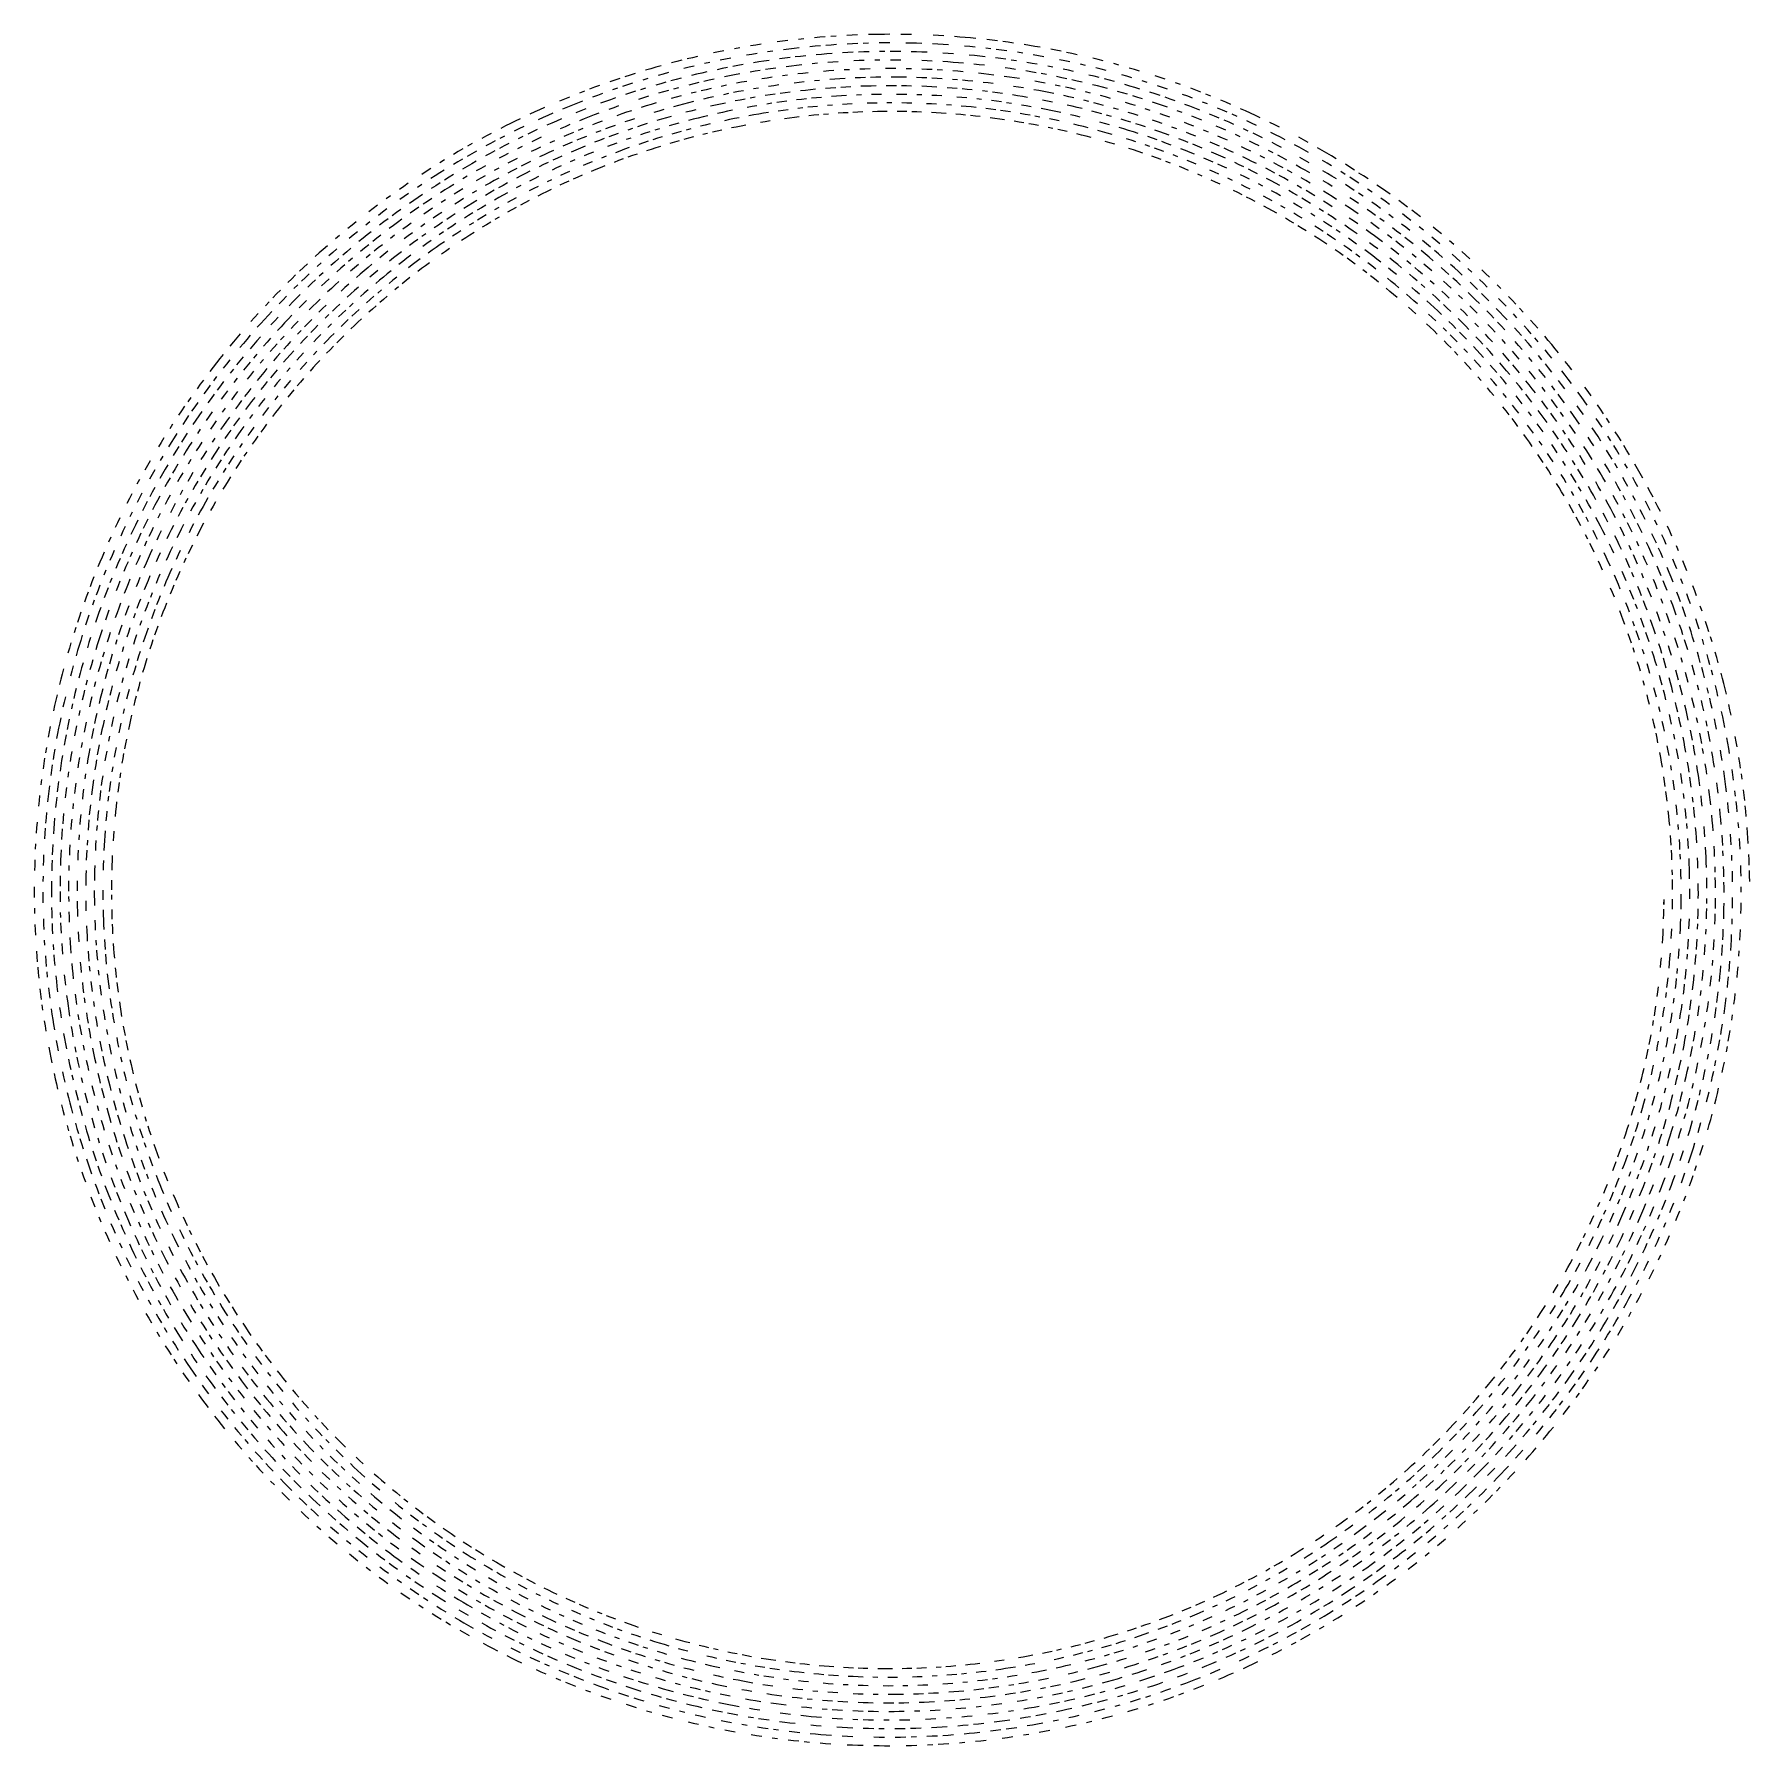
# Model space of a CAD drawing. Header units: metres. Extents: x -298 to 300, y -298 to 299.
import ezdxf

# ---------------------------------------------------------------- set-up
doc = ezdxf.new("R2010")
doc.units = ezdxf.units.M

msp = doc.modelspace()

# ---------------------------------------------------------------- linework, layer by layer
for p, q in [((-1.869211, 299.25342, -692.8203), (-3.749277, 299.23273, -692.8203)), ((0.011038, 299.26233, -692.8203), (-1.869211, 299.25342, -692.8203)), ((5.651602, 299.21814, -692.8203), (3.771475, 299.2447, -692.8203)), ((-57.891003, 293.51294, -692.8203), (-59.73335, 293.14038, -692.8203)), ((-52.35023, 294.5609, -692.8203), (-54.199352, 294.2232, -692.8203)), ((-46.79054, 295.5044, -692.8203), (-48.645763, 295.20154, -692.8203)), ((-44.933422, 295.79553, -692.8203), (-46.79054, 295.5044, -692.8203)), ((-40.828808, 293.37695, -692.8203), (-42.67085, 293.11157, -692.8203)), ((-37.48762, 296.84344, -692.8203), (-39.351513, 296.599, -692.8203)), ((-35.622204, 297.07617, -692.8203), (-37.48762, 296.84344, -692.8203)), ((-35.29304, 294.10352, -692.8203), (-37.139843, 293.87286, -692.8203)), ((-33.444836, 294.32245, -692.8203), (-35.29304, 294.10352, -692.8203)), ((-31.595224, 294.5298, -692.8203), (-33.444836, 294.32245, -692.8203)), ((-30.017527, 297.70392, -692.8203), (-31.887094, 297.5064, -692.8203)), ((-26.039072, 295.08215, -692.8203), (-27.892282, 294.90967, -692.8203)), ((-24.401926, 298.22595, -692.8203), (-26.274912, 298.06372, -692.8203)), ((-24.184824, 295.24298, -692.8203), (-26.039072, 295.08215, -692.8203)), ((-22.527903, 298.37646, -692.8203), (-24.401926, 298.22595, -692.8203)), ((-20.473337, 295.52966, -692.8203), (-22.329538, 295.39215, -692.8203)), ((-18.777231, 298.6421, -692.8203), (-20.653025, 298.51514, -692.8203)), ((-18.616282, 295.65552, -692.8203), (-20.473337, 295.52966, -692.8203)), ((-13.145578, 298.95203, -692.8203), (-15.023447, 298.86053, -692.8203)), ((-13.040842, 295.963, -692.8203), (-14.899973, 295.8722, -692.8203)), ((-11.26716, 299.03186, -692.8203), (-13.145578, 298.95203, -692.8203)), ((-11.181162, 296.04224, -692.8203), (-13.040842, 295.963, -692.8203)), ((-7.460398, 296.1654, -692.8203), (-9.320993, 296.10968, -692.8203)), ((-5.629221, 299.2002, -692.8203), (-7.508921, 299.15588, -692.8203)), ((-3.749277, 299.23273, -692.8203), (-5.629221, 299.2002, -692.8203)), ((-1.876963, 296.26257, -692.8203), (-3.738352, 296.24194, -692.8203)), ((-1.75001, 293.27258, -692.8203), (-3.592478, 293.2528, -692.8203)), ((-0.015513, 296.2716, -692.8203), (-1.876963, 296.26257, -692.8203)), ((1.935049, 293.2776, -692.8203), (0.09252, 293.28088, -692.8203)), ((3.777578, 293.2627, -692.8203), (1.935049, 293.2776, -692.8203)), ((7.429983, 296.19067, -692.8203), (5.568777, 296.2284, -692.8203)), ((7.531546, 299.17975, -692.8203), (5.651602, 299.21814, -692.8203)), ((9.290884, 296.14117, -692.8203), (7.429983, 296.19067, -692.8203)), ((11.15148, 296.07996, -692.8203), (9.290884, 296.14117, -692.8203)), ((16.730581, 295.82635, -692.8203), (14.871389, 295.9226, -692.8203)), ((16.925772, 298.8108, -692.8203), (15.047903, 298.9082, -692.8203)), ((18.589102, 295.71844, -692.8203), (16.730581, 295.82635, -692.8203)), ((18.80303, 298.70166, -692.8203), (16.925772, 298.8108, -692.8203)), ((20.44695, 295.59888, -692.8203), (18.589102, 295.71844, -692.8203)), ((24.430288, 298.30328, -692.8203), (22.55535, 298.44788, -692.8203)), ((26.304312, 298.1469, -692.8203), (24.430288, 298.30328, -692.8203)), ((27.869925, 295.00378, -692.8203), (26.015615, 295.17004, -692.8203)), ((28.177298, 297.97882, -692.8203), (26.304312, 298.1469, -692.8203)), ((29.723196, 294.82593, -692.8203), (27.869925, 295.00378, -692.8203)), ((30.049185, 297.79895, -692.8203), (28.177298, 297.97882, -692.8203)), ((35.275867, 294.2224, -692.8203), (33.426258, 294.43518, -692.8203)), ((35.657764, 297.18872, -692.8203), (33.78954, 297.40393, -692.8203)), ((37.524647, 296.96185, -692.8203), (35.657764, 297.18872, -692.8203)), ((38.970997, 293.76196, -692.8203), (37.124134, 293.998, -692.8203)), ((40.816395, 293.51428, -692.8203), (38.970997, 293.76196, -692.8203)), ((41.254017, 296.4729, -692.8203), (39.390064, 296.72327, -692.8203)), ((43.11632, 296.21094, -692.8203), (41.254017, 296.4729, -692.8203)), ((48.693043, 295.3546, -692.8203), (46.835926, 295.65173, -692.8203)), ((50.548267, 295.0459, -692.8203), (48.693043, 295.3546, -692.8203)), ((52.40154, 294.72546, -692.8203), (50.548267, 295.0459, -692.8203)), ((57.948902, 293.69446, -692.8203), (56.101917, 294.04974, -692.8203)), ((59.793568, 293.3275, -692.8203), (57.948902, 293.69446, -692.8203)), ((-81.634346, 287.77283, -692.8203), (-83.43995, 287.25122, -692.8203)), ((-79.82545, 288.28296, -692.8203), (-81.634346, 287.77283, -692.8203)), ((-74.38001, 289.74524, -692.8203), (-76.19825, 289.26917, -692.8203)), ((-72.558846, 290.20984, -692.8203), (-74.38001, 289.74524, -692.8203)), ((-70.05262, 287.75092, -692.8203), (-71.858345, 287.30212, -692.8203)), ((-68.907845, 291.1046, -692.8203), (-70.73475, 290.66296, -692.8203)), ((-68.24415, 288.18835, -692.8203), (-70.05262, 287.75092, -692.8203)), ((-67.07819, 291.5348, -692.8203), (-68.907845, 291.1046, -692.8203)), ((-62.8025, 289.43237, -692.8203), (-64.619026, 289.02905, -692.8203)), ((-59.73335, 293.14038, -692.8203), (-61.573376, 292.7563, -692.8203)), ((-58.4557, 287.2964, -692.8203), (-60.258923, 286.9204, -692.8203)), ((-57.33827, 290.5736, -692.8203), (-59.16212, 290.2046, -692.8203)), ((-56.650158, 287.6609, -692.8203), (-58.4557, 287.2964, -692.8203)), ((-55.512157, 290.93103, -692.8203), (-57.33827, 290.5736, -692.8203)), ((-53.03236, 288.35608, -692.8203), (-54.842358, 288.01416, -692.8203)), ((-51.220226, 288.68658, -692.8203), (-53.03236, 288.35608, -692.8203)), ((-48.18617, 292.24622, -692.8203), (-50.020763, 291.9347, -692.8203)), ((-46.34962, 292.5462, -692.8203), (-48.18617, 292.24622, -692.8203)), ((-45.7718, 289.60974, -692.8203), (-47.589855, 289.31342, -692.8203)), ((-43.951855, 289.8946, -692.8203), (-45.7718, 289.60974, -692.8203)), ((-42.13014, 290.16803, -692.8203), (-43.951855, 289.8946, -692.8203)), ((-39.786816, 287.4828, -692.8203), (-41.591747, 287.22412, -692.8203)), ((-36.65504, 290.91962, -692.8203), (-38.48164, 290.68054, -692.8203)), ((-34.826977, 291.14722, -692.8203), (-36.65504, 290.91962, -692.8203)), ((-34.362743, 288.19067, -692.8203), (-36.172253, 287.96606, -692.8203)), ((-32.55183, 288.40393, -692.8203), (-34.362743, 288.19067, -692.8203)), ((-31.166636, 291.56787, -692.8203), (-32.997448, 291.36328, -692.8203)), ((-30.739573, 288.60577, -692.8203), (-32.55183, 288.40393, -692.8203)), ((-29.334543, 291.761, -692.8203), (-31.166636, 291.56787, -692.8203)), ((-25.295664, 289.143, -692.8203), (-27.111399, 288.97534, -692.8203)), ((-23.831308, 292.27118, -692.8203), (-25.666819, 292.11267, -692.8203)), ((-21.994883, 292.4182, -692.8203), (-23.831308, 292.27118, -692.8203)), ((-20.15748, 292.55365, -692.8203), (-21.994883, 292.4182, -692.8203)), ((-19.842356, 289.5775, -692.8203), (-21.66102, 289.4441, -692.8203)), ((-18.022898, 289.69952, -692.8203), (-19.842356, 289.5775, -692.8203)), ((-14.640696, 292.89075, -692.8203), (-16.480356, 292.78992, -692.8203)), ((-12.800486, 292.97998, -692.8203), (-14.640696, 292.89075, -692.8203)), ((-10.738169, 290.07312, -692.8203), (-12.56019, 289.99695, -692.8203)), ((-9.118357, 293.12378, -692.8203), (-10.959665, 293.05774, -692.8203)), ((-8.915659, 290.13794, -692.8203), (-10.738169, 290.07312, -692.8203)), ((-7.276743, 293.17834, -692.8203), (-9.118357, 293.12378, -692.8203)), ((-3.446055, 290.2636, -692.8203), (-5.26948, 290.23315, -692.8203)), ((0.308279, 287.29932, -692.8203), (-1.496714, 287.29248, -692.8203)), ((2.025137, 290.28613, -692.8203), (0.201345, 290.2901, -692.8203)), ((2.113272, 287.29468, -692.8203), (0.308279, 287.29932, -692.8203)), ((3.848867, 290.27075, -692.8203), (2.025137, 290.28613, -692.8203)), ((9.304251, 293.14856, -692.8203), (7.462271, 293.19812, -692.8203)), ((11.145865, 293.08734, -692.8203), (9.304251, 293.14856, -692.8203)), ((12.964407, 290.0219, -692.8203), (11.141958, 290.0946, -692.8203)), ((12.987112, 293.0146, -692.8203), (11.145865, 293.08734, -692.8203)), ((14.786367, 289.93774, -692.8203), (12.964407, 290.0219, -692.8203)), ((20.24877, 289.6167, -692.8203), (18.42864, 289.73523, -692.8203)), ((20.34667, 292.6079, -692.8203), (18.507742, 292.72693, -692.8203)), ((22.068106, 289.48682, -692.8203), (20.24877, 289.6167, -692.8203)), ((22.184805, 292.4773, -692.8203), (20.34667, 292.6079, -692.8203)), ((23.886648, 289.34552, -692.8203), (22.068106, 289.48682, -692.8203)), ((25.704275, 289.19275, -692.8203), (23.886648, 289.34552, -692.8203)), ((29.52831, 291.83966, -692.8203), (27.69396, 292.01636, -692.8203)), ((31.150991, 288.66608, -692.8203), (29.336477, 288.85303, -692.8203)), ((31.361502, 291.65143, -692.8203), (29.52831, 291.83966, -692.8203)), ((32.964222, 288.4677, -692.8203), (31.150991, 288.66608, -692.8203)), ((33.19353, 291.45166, -692.8203), (31.361502, 291.65143, -692.8203)), ((38.68175, 290.78333, -692.8203), (36.85375, 291.01758, -692.8203)), ((40.50823, 290.5376, -692.8203), (38.68175, 290.78333, -692.8203)), ((42.010303, 287.3051, -692.8203), (40.20403, 287.56036, -692.8203)), ((43.81493, 287.03857, -692.8203), (42.010303, 287.3051, -692.8203)), ((44.156483, 290.01172, -692.8203), (42.33318, 290.2804, -692.8203)), ((46.3427, 292.70184, -692.8203), (44.502308, 292.98425, -692.8203)), ((49.615955, 289.13702, -692.8203), (47.797962, 289.44006, -692.8203)), ((51.431995, 288.82263, -692.8203), (49.615955, 289.13702, -692.8203)), ((51.852894, 291.7854, -692.8203), (50.018116, 292.10242, -692.8203)), ((53.68572, 291.4568, -692.8203), (51.852894, 291.7854, -692.8203)), ((56.86797, 287.8109, -692.8203), (55.058094, 288.15955, -692.8203)), ((60.995472, 290.0276, -692.8203), (59.171375, 290.4021, -692.8203)), ((62.817127, 289.6416, -692.8203), (60.995472, 290.0276, -692.8203)), ((63.47594, 292.55896, -692.8203), (61.635975, 292.94904, -692.8203)), ((65.31347, 292.15735, -692.8203), (63.47594, 292.55896, -692.8203)), ((68.267204, 288.41504, -692.8203), (66.45312, 288.83533, -692.8203)), ((72.63744, 290.4356, -692.8203), (70.81054, 290.8833, -692.8203)), ((73.69341, 287.08594, -692.8203), (71.88744, 287.54034, -692.8203)), ((74.46154, 289.97644, -692.8203), (72.63744, 290.4356, -692.8203)), ((79.91607, 288.53027, -692.8203), (78.100945, 289.0238, -692.8203)), ((85.34258, 286.98157, -692.8203), (83.53698, 287.50916, -692.8203)), ((-101.301094, 281.4165, -692.8203), (-103.06617, 280.77155, -692.8203)), ((-95.98194, 283.28455, -692.8203), (-97.75892, 282.67297, -692.8203)), ((-94.20112, 283.8849, -692.8203), (-95.98194, 283.28455, -692.8203)), ((-91.515816, 281.62213, -692.8203), (-93.28236, 281.0387, -692.8203)), ((-90.6283, 285.052, -692.8203), (-92.41657, 284.47412, -692.8203)), ((-89.74561, 282.19446, -692.8203), (-91.515816, 281.62213, -692.8203)), ((-88.83643, 285.61877, -692.8203), (-90.6283, 285.052, -692.8203)), ((-84.413826, 283.8446, -692.8203), (-86.19453, 283.30566, -692.8203)), ((-83.43995, 287.25122, -692.8203), (-85.242195, 286.71838, -692.8203)), ((-79.91889, 282.04193, -692.8203), (-81.68842, 281.5313, -692.8203)), ((-79.051704, 285.39392, -692.8203), (-80.84229, 284.88873, -692.8203)), ((-78.14619, 282.54138, -692.8203), (-79.91889, 282.04193, -692.8203)), ((-77.25794, 285.88794, -692.8203), (-79.051704, 285.39392, -692.8203)), ((-74.59144, 283.50696, -692.8203), (-76.37037, 283.0298, -692.8203)), ((-72.80958, 283.97296, -692.8203), (-74.59144, 283.50696, -692.8203)), ((-68.42414, 281.99115, -692.8203), (-70.19367, 281.55273, -692.8203)), ((-67.446785, 285.3037, -692.8203), (-69.23719, 284.87134, -692.8203)), ((-66.65186, 282.41846, -692.8203), (-68.42414, 281.99115, -692.8203)), ((-65.653694, 285.72485, -692.8203), (-67.446785, 285.3037, -692.8203)), ((-63.85792, 286.13464, -692.8203), (-65.653694, 285.72485, -692.8203)), ((-63.099377, 283.23962, -692.8203), (-64.8769, 282.8346, -692.8203)), ((-61.319286, 283.63342, -692.8203), (-63.099377, 283.23962, -692.8203)), ((-57.049877, 281.47833, -692.8203), (-58.81654, 281.11133, -692.8203)), ((-55.96455, 284.7478, -692.8203), (-57.751842, 284.38757, -692.8203)), ((-54.17512, 285.0968, -692.8203), (-55.96455, 284.7478, -692.8203)), ((-52.383434, 285.43457, -692.8203), (-54.17512, 285.0968, -692.8203)), ((-51.7364, 282.51257, -692.8203), (-53.509777, 282.17896, -692.8203)), ((-49.96101, 282.83508, -692.8203), (-51.7364, 282.51257, -692.8203)), ((-46.996105, 286.38013, -692.8203), (-48.793835, 286.07623, -692.8203)), ((-45.196423, 286.6728, -692.8203), (-46.996105, 286.38013, -692.8203)), ((-42.84004, 284.0133, -692.8203), (-44.62306, 283.73547, -692.8203)), ((-41.591747, 287.22412, -692.8203), (-43.39497, 286.9541, -692.8203)), ((-41.05531, 284.27985, -692.8203), (-42.84004, 284.0133, -692.8203)), ((-40.52113, 281.3352, -692.8203), (-42.287365, 281.07202, -692.8203)), ((-38.753185, 281.58728, -692.8203), (-40.52113, 281.3352, -692.8203)), ((-35.691418, 285.0122, -692.8203), (-37.480907, 284.7793, -692.8203)), ((-31.666636, 282.4843, -692.8203), (-33.44044, 282.27673, -692.8203)), ((-30.314463, 285.64343, -692.8203), (-32.108105, 285.44427, -692.8203)), ((-29.891611, 282.68073, -692.8203), (-31.666636, 282.4843, -692.8203)), ((-28.519602, 285.83124, -692.8203), (-30.314463, 285.64343, -692.8203)), ((-24.559519, 283.203, -692.8203), (-26.338022, 283.0401, -692.8203)), ((-21.329233, 286.46985, -692.8203), (-23.128305, 286.32715, -692.8203)), ((-19.529245, 286.6012, -692.8203), (-21.329233, 286.46985, -692.8203)), ((-19.218332, 283.62476, -692.8203), (-20.999643, 283.49536, -692.8203)), ((-17.436228, 283.74292, -692.8203), (-19.218332, 283.62476, -692.8203)), ((-15.653452, 283.84998, -692.8203), (-17.436228, 283.74292, -692.8203)), ((-14.124704, 286.92755, -692.8203), (-15.926889, 286.83008, -692.8203)), ((-10.301401, 284.1037, -692.8203), (-12.085947, 284.03033, -692.8203)), ((-8.714853, 287.15198, -692.8203), (-10.518625, 287.0885, -692.8203)), ((-8.516367, 284.1659, -692.8203), (-10.301401, 284.1037, -692.8203)), ((-6.910715, 287.2041, -692.8203), (-8.714853, 287.15198, -692.8203)), ((-4.945322, 284.2566, -692.8203), (-6.730967, 284.2168, -692.8203)), ((-3.159373, 284.28503, -692.8203), (-4.945322, 284.2566, -692.8203)), ((0.515249, 281.3175, -692.8203), (-1.252146, 281.31213, -692.8203)), ((2.199087, 284.30328, -692.8203), (0.412893, 284.30847, -692.8203)), ((2.282644, 281.31177, -692.8203), (0.515249, 281.3175, -692.8203)), ((3.98522, 284.28687, -692.8203), (2.199087, 284.30328, -692.8203)), ((5.771231, 284.25928, -692.8203), (3.98522, 284.28687, -692.8203)), ((5.81719, 281.26703, -692.8203), (4.049978, 281.29492, -692.8203)), ((7.527639, 287.213, -692.8203), (5.723013, 287.2516, -692.8203)), ((11.12792, 284.1092, -692.8203), (9.342642, 284.17047, -692.8203)), ((12.912771, 284.03674, -692.8203), (11.12792, 284.1092, -692.8203)), ((12.939688, 287.0293, -692.8203), (11.136099, 287.10187, -692.8203)), ((14.74291, 286.94537, -692.8203), (12.939688, 287.0293, -692.8203)), ((16.480947, 283.85815, -692.8203), (14.697134, 283.953, -692.8203)), ((18.26415, 283.75208, -692.8203), (16.480947, 283.85815, -692.8203)), ((18.347525, 286.74353, -692.8203), (16.545523, 286.8501, -692.8203)), ((23.609426, 283.36658, -692.8203), (21.828482, 283.50623, -692.8203)), ((23.749197, 286.35596, -692.8203), (21.949453, 286.49646, -692.8203)), ((25.548025, 286.2041, -692.8203), (23.749197, 286.35596, -692.8203)), ((27.16863, 283.0536, -692.8203), (25.389517, 283.2157, -692.8203)), ((28.946646, 282.88037, -692.8203), (27.16863, 283.0536, -692.8203)), ((32.73296, 285.4839, -692.8203), (30.938406, 285.6809, -692.8203)), ((34.273975, 282.29364, -692.8203), (32.49944, 282.50037, -692.8203)), ((34.526234, 285.27563, -692.8203), (32.73296, 285.4839, -692.8203)), ((36.04717, 282.07574, -692.8203), (34.273975, 282.29364, -692.8203)), ((36.318226, 285.05615, -692.8203), (34.526234, 285.27563, -692.8203)), ((41.685413, 284.33008, -692.8203), (39.897816, 284.58337, -692.8203)), ((43.471363, 284.06555, -692.8203), (41.685413, 284.33008, -692.8203)), ((45.255604, 283.78992, -692.8203), (43.471363, 284.06555, -692.8203)), ((49.218372, 286.17078, -692.8203), (47.419056, 286.4713, -692.8203)), ((51.015797, 285.8589, -692.8203), (49.218372, 286.17078, -692.8203)), ((52.3745, 282.57507, -692.8203), (50.597645, 282.8955, -692.8203)), ((54.14928, 282.2434, -692.8203), (52.3745, 282.57507, -692.8203)), ((54.604664, 285.2013, -692.8203), (52.811268, 285.53577, -692.8203)), ((59.460865, 281.1817, -692.8203), (57.692554, 281.54675, -692.8203)), ((59.971912, 284.1305, -692.8203), (58.185047, 284.49866, -692.8203)), ((61.75646, 283.7511, -692.8203), (59.971912, 284.1305, -692.8203)), ((62.284046, 286.69696, -692.8203), (60.481007, 287.0796, -692.8203)), ((64.08465, 286.30298, -692.8203), (62.284046, 286.69696, -692.8203)), ((65.31817, 282.95862, -692.8203), (63.538563, 283.36047, -692.8203)), ((67.09527, 282.54565, -692.8203), (65.31817, 282.95862, -692.8203)), ((71.26147, 284.614, -692.8203), (69.471245, 285.05322, -692.8203)), ((72.41064, 281.23975, -692.8203), (70.641594, 281.68616, -692.8203)), ((73.04888, 284.1637, -692.8203), (71.26147, 284.614, -692.8203)), ((75.49645, 286.62018, -692.8203), (73.69341, 287.08594, -692.8203)), ((76.615166, 283.22925, -692.8203), (74.83349, 283.7021, -692.8203)), ((78.39385, 282.74524, -692.8203), (76.615166, 283.22925, -692.8203)), ((82.67864, 284.64417, -692.8203), (80.88775, 285.1551, -692.8203)), ((83.711296, 281.22632, -692.8203), (81.94195, 281.74377, -692.8203)), ((84.4663, 284.12195, -692.8203), (82.67864, 284.64417, -692.8203)), ((87.14483, 286.44257, -692.8203), (85.34258, 286.98157, -692.8203)), ((89.809135, 282.48816, -692.8203), (88.03161, 283.04395, -692.8203)), ((94.319145, 284.17377, -692.8203), (92.53094, 284.75787, -692.8203)), ((95.120415, 280.7539, -692.8203), (93.35363, 281.34308, -692.8203)), ((96.10369, 283.57843, -692.8203), (94.319145, 284.17377, -692.8203)), ((101.43444, 281.72534, -692.8203), (99.66143, 282.3542, -692.8203)), ((-113.56806, 276.67053, -692.8203), (-115.302925, 275.94867, -692.8203)), ((-111.82862, 277.38147, -692.8203), (-113.56806, 276.67053, -692.8203)), ((-107.275154, 275.97437, -692.8203), (-109.005745, 275.29205, -692.8203)), ((-106.58393, 279.44855, -692.8203), (-108.336494, 278.7705, -692.8203)), ((-103.06617, 280.77155, -692.8203), (-104.827156, 280.1156, -692.8203)), ((-102.05799, 277.9558, -692.8203), (-103.801155, 277.30627, -692.8203)), ((-100.31068, 278.59436, -692.8203), (-102.05799, 277.9558, -692.8203)), ((-99.19294, 275.8181, -692.8203), (-100.92274, 275.18665, -692.8203)), ((-97.459114, 276.43884, -692.8203), (-99.19294, 275.8181, -692.8203)), ((-95.72144, 277.04858, -692.8203), (-97.459114, 276.43884, -692.8203)), ((-95.04517, 280.44415, -692.8203), (-96.80427, 279.83862, -692.8203)), ((-90.48579, 278.81213, -692.8203), (-92.23469, 278.23523, -692.8203)), ((-88.73322, 279.37805, -692.8203), (-90.48579, 278.81213, -692.8203)), ((-85.98493, 277.1095, -692.8203), (-87.723274, 276.5609, -692.8203)), ((-85.21766, 280.4768, -692.8203), (-86.97718, 279.93298, -692.8203)), ((-84.24317, 277.64716, -692.8203), (-85.98493, 277.1095, -692.8203)), ((-81.54322, 275.33752, -692.8203), (-83.27058, 274.8169, -692.8203)), ((-78.99793, 279.19446, -692.8203), (-80.74958, 278.68964, -692.8203)), ((-77.24311, 279.68823, -692.8203), (-78.99793, 279.19446, -692.8203)), ((-74.602, 277.31152, -692.8203), (-76.34193, 276.83435, -692.8203)), ((-73.72431, 280.64258, -692.8203), (-75.48524, 280.1709, -692.8203)), ((-72.85908, 277.7777, -692.8203), (-74.602, 277.31152, -692.8203)), ((-70.268196, 275.36206, -692.8203), (-71.99598, 274.9121, -692.8203)), ((-68.537544, 275.80103, -692.8203), (-70.268196, 275.36206, -692.8203)), ((-67.613045, 279.11047, -692.8203), (-69.36451, 278.6772, -692.8203)), ((-64.10206, 279.94397, -692.8203), (-65.858894, 279.5327, -692.8203)), ((-63.32942, 277.05273, -692.8203), (-65.06812, 276.64636, -692.8203)), ((-62.342724, 280.34412, -692.8203), (-64.10206, 279.94397, -692.8203)), ((-61.58827, 277.44812, -692.8203), (-63.32942, 277.05273, -692.8203)), ((-57.3827, 275.3003, -692.8203), (-59.110546, 274.9314, -692.8203)), ((-56.35011, 278.5686, -692.8203), (-58.098522, 278.20605, -692.8203)), ((-52.84663, 279.26062, -692.8203), (-54.599438, 278.9201, -692.8203)), ((-52.18568, 276.34192, -692.8203), (-53.92024, 276.0056, -692.8203)), ((-51.091625, 279.5902, -692.8203), (-52.84663, 279.26062, -692.8203)), ((-50.44911, 276.66736, -692.8203), (-52.18568, 276.34192, -692.8203)), ((-46.9698, 277.2854, -692.8203), (-48.71046, 276.9818, -692.8203)), ((-45.81471, 280.5125, -692.8203), (-47.575634, 280.21606, -692.8203)), ((-41.73689, 278.1305, -692.8203), (-43.482983, 277.85974, -692.8203)), ((-39.989147, 278.39026, -692.8203), (-41.73689, 278.1305, -692.8203)), ((-37.72859, 275.69043, -692.8203), (-39.459423, 275.44495, -692.8203)), ((-36.488842, 278.87683, -692.8203), (-38.239758, 278.63904, -692.8203)), ((-35.996166, 275.92505, -692.8203), (-37.72859, 275.69043, -692.8203)), ((-34.73646, 279.10358, -692.8203), (-36.488842, 278.87683, -692.8203)), ((-30.790537, 276.5636, -692.8203), (-32.52711, 276.36157, -692.8203)), ((-29.471018, 279.71777, -692.8203), (-31.227488, 279.52405, -692.8203)), ((-29.052683, 276.75458, -692.8203), (-30.790537, 276.5636, -692.8203)), ((-27.713388, 279.9005, -692.8203), (-29.471018, 279.71777, -692.8203)), ((-25.95466, 280.07214, -692.8203), (-27.713388, 279.9005, -692.8203)), ((-25.573557, 277.10388, -692.8203), (-27.31367, 276.9347, -692.8203)), ((-23.832407, 277.2621, -692.8203), (-25.573557, 277.10388, -692.8203)), ((-20.672312, 280.5207, -692.8203), (-22.43403, 280.3822, -692.8203)), ((-18.909678, 280.64807, -692.8203), (-20.672312, 280.5207, -692.8203)), ((-18.603342, 277.6712, -692.8203), (-20.347239, 277.54578, -692.8203)), ((-16.858652, 277.78564, -692.8203), (-18.603342, 277.6712, -692.8203)), ((-15.382212, 280.86963, -692.8203), (-17.14631, 280.7644, -692.8203)), ((-15.113291, 277.88916, -692.8203), (-16.858652, 277.78564, -692.8203)), ((-13.617502, 280.96375, -692.8203), (-15.382212, 280.86963, -692.8203)), ((-9.873667, 278.1338, -692.8203), (-11.620737, 278.06323, -692.8203)), ((-8.320139, 281.1797, -692.8203), (-10.086374, 281.11877, -692.8203)), ((-6.553537, 281.22943, -692.8203), (-8.320139, 281.1797, -692.8203)), ((-4.78657, 281.26813, -692.8203), (-6.553537, 281.22943, -692.8203)), ((-4.630136, 278.2796, -692.8203), (-6.378305, 278.24194, -692.8203)), ((-2.881785, 278.30627, -692.8203), (-4.630136, 278.2796, -692.8203)), ((0.713125, 275.33563, -692.8203), (-1.016672, 275.33167, -692.8203)), ((4.112478, 278.30298, -692.8203), (2.363943, 278.3203, -692.8203)), ((5.860891, 278.27478, -692.8203), (4.112478, 278.30298, -692.8203)), ((5.902334, 275.28247, -692.8203), (4.17272, 275.31104, -692.8203)), ((7.584219, 281.22797, -692.8203), (5.81719, 281.26703, -692.8203)), ((11.104788, 278.12402, -692.8203), (9.357107, 278.18524, -692.8203)), ((12.883535, 281.04425, -692.8203), (11.117483, 281.11658, -692.8203)), ((14.649099, 280.96082, -692.8203), (12.883535, 281.04425, -692.8203)), ((16.345022, 277.87445, -692.8203), (14.598806, 277.96863, -692.8203)), ((16.414114, 280.86627, -692.8203), (14.649099, 280.96082, -692.8203)), ((18.090628, 277.7693, -692.8203), (16.345022, 277.87445, -692.8203)), ((21.705252, 280.5161, -692.8203), (19.942312, 280.64392, -692.8203)), ((23.467459, 280.37732, -692.8203), (21.705252, 280.5161, -692.8203)), ((25.065725, 277.2392, -692.8203), (23.323233, 277.38818, -692.8203)), ((26.807302, 277.07928, -692.8203), (25.065725, 277.2392, -692.8203)), ((26.989065, 280.06635, -692.8203), (25.22875, 280.22736, -692.8203)), ((28.748343, 279.8943, -692.8203), (26.989065, 280.06635, -692.8203)), ((32.025562, 276.53394, -692.8203), (30.287283, 276.72662, -692.8203)), ((34.019398, 279.31183, -692.8203), (32.2636, 279.51703, -692.8203)), ((37.232777, 275.89026, -692.8203), (35.4984, 276.11572, -692.8203)), ((37.527027, 278.8684, -692.8203), (35.773914, 279.09558, -692.8203)), ((38.965748, 275.65393, -692.8203), (37.232777, 275.89026, -692.8203)), ((39.278736, 278.63013, -692.8203), (37.527027, 278.8684, -692.8203)), ((42.427174, 275.14856, -692.8203), (40.697254, 275.40674, -692.8203)), ((44.524403, 277.84937, -692.8203), (42.777454, 278.1206, -692.8203)), ((44.8911, 280.81946, -692.8203), (43.125538, 281.09296, -692.8203)), ((46.26958, 277.56714, -692.8203), (44.524403, 277.84937, -692.8203)), ((46.655018, 280.5349, -692.8203), (44.8911, 280.81946, -692.8203)), ((48.01305, 277.27405, -692.8203), (46.26958, 277.56714, -692.8203)), ((51.935474, 279.61475, -692.8203), (50.177235, 279.9325, -692.8203)), ((53.6917, 279.28595, -692.8203), (51.935474, 279.61475, -692.8203)), ((54.967457, 275.99194, -692.8203), (53.23186, 276.32886, -692.8203)), ((55.44585, 278.9461, -692.8203), (53.6917, 279.28595, -692.8203)), ((56.700916, 275.64417, -692.8203), (54.967457, 275.99194, -692.8203)), ((57.197865, 278.5952, -692.8203), (55.44585, 278.9461, -692.8203)), ((62.440235, 277.47668, -692.8203), (60.695118, 277.86047, -692.8203)), ((62.99053, 280.41833, -692.8203), (61.226856, 280.80554, -692.8203)), ((64.182976, 277.0819, -692.8203), (62.440235, 277.47668, -692.8203)), ((64.7517, 280.02002, -692.8203), (62.99053, 280.41833, -692.8203)), ((69.395805, 275.8319, -692.8203), (67.66082, 276.25946, -692.8203)), ((70.01977, 278.7588, -692.8203), (68.26641, 279.1902, -692.8203)), ((72.85766, 274.94403, -692.8203), (71.128105, 275.39343, -692.8203)), ((74.17687, 280.78223, -692.8203), (72.41064, 281.23975, -692.8203)), ((75.26336, 277.39844, -692.8203), (73.518364, 277.86285, -692.8203)), ((75.94024, 280.3136, -692.8203), (74.17687, 280.78223, -692.8203)), ((77.005486, 276.92303, -692.8203), (75.26336, 277.39844, -692.8203)), ((81.21221, 278.8413, -692.8203), (79.45794, 279.34314, -692.8203)), ((82.96331, 278.32855, -692.8203), (81.21221, 278.8413, -692.8203)), ((83.94305, 274.91223, -692.8203), (82.21343, 275.43127, -692.8203)), ((85.47729, 280.69775, -692.8203), (83.711296, 281.22632, -692.8203)), ((86.45568, 277.26996, -692.8203), (84.711174, 277.8047, -692.8203)), ((87.23998, 280.15808, -692.8203), (85.47729, 280.69775, -692.8203)), ((88.19683, 276.72424, -692.8203), (86.45568, 277.26996, -692.8203)), ((92.50738, 278.47278, -692.8203), (90.75512, 279.0456, -692.8203)), ((93.39941, 275.02148, -692.8203), (91.668755, 275.59998, -692.8203)), ((94.256035, 277.88904, -692.8203), (92.50738, 278.47278, -692.8203)), ((96.88348, 280.15356, -692.8203), (95.120415, 280.7539, -692.8203)), ((97.74218, 276.68848, -692.8203), (96.00097, 277.2942, -692.8203)), ((99.47961, 276.07178, -692.8203), (97.74218, 276.68848, -692.8203)), ((103.89727, 277.64185, -692.8203), (102.14971, 278.28625, -692.8203)), ((105.64068, 276.98633, -692.8203), (103.89727, 277.64185, -692.8203)), ((106.729485, 279.77197, -692.8203), (104.96856, 280.4342, -692.8203)), ((108.48626, 279.0987, -692.8203), (106.729485, 279.77197, -692.8203)), ((110.84594, 274.95447, -692.8203), (109.115105, 275.6427, -692.8203)), ((111.98699, 277.71912, -692.8203), (110.23876, 278.41443, -692.8203)), ((117.20495, 275.56738, -692.8203), (115.470146, 276.29553, -692.8203)), ((118.93517, 274.82837, -692.8203), (117.20495, 275.56738, -692.8203)), ((-129.01137, 269.78467, -692.8203), (-130.70259, 268.96606, -692.8203)), ((-123.907234, 272.17688, -692.8203), (-125.613655, 271.39014, -692.8203)), ((-122.19599, 272.95276, -692.8203), (-123.907234, 272.17688, -692.8203)), ((-120.99464, 270.21387, -692.8203), (-122.68867, 269.44556, -692.8203)), ((-120.479866, 273.71796, -692.8203), (-122.19599, 272.95276, -692.8203)), ((-119.295845, 270.9715, -692.8203), (-120.99464, 270.21387, -692.8203)), ((-117.59229, 271.7185, -692.8203), (-119.295845, 270.9715, -692.8203)), ((-114.61115, 269.7461, -692.8203), (-116.302376, 269.01788, -692.8203)), ((-112.453865, 273.89502, -692.8203), (-114.17121, 273.18024, -692.8203)), ((-110.732, 274.59894, -692.8203), (-112.453865, 273.89502, -692.8203)), ((-109.005745, 275.29205, -692.8203), (-110.732, 274.59894, -692.8203)), ((-107.80128, 272.5523, -692.8203), (-109.51038, 271.86682, -692.8203)), ((-106.59925, 269.81158, -692.8203), (-108.291084, 269.13367, -692.8203)), ((-106.0879, 273.22705, -692.8203), (-107.80128, 272.5523, -692.8203)), ((-104.90308, 270.47888, -692.8203), (-106.59925, 269.81158, -692.8203)), ((-103.20277, 271.1355, -692.8203), (-104.90308, 270.47888, -692.8203)), ((-101.49836, 271.78137, -692.8203), (-103.20277, 271.1355, -692.8203)), ((-96.36115, 273.65472, -692.8203), (-98.07752, 273.04102, -692.8203)), ((-94.641, 274.25763, -692.8203), (-96.36115, 273.65472, -692.8203)), ((-93.56245, 271.466, -692.8203), (-95.26508, 270.86993, -692.8203)), ((-91.85609, 272.0514, -692.8203), (-93.56245, 271.466, -692.8203)), ((-90.146, 272.62604, -692.8203), (-91.85609, 272.0514, -692.8203)), ((-89.104744, 269.8203, -692.8203), (-90.79719, 269.25232, -692.8203)), ((-84.994576, 274.2854, -692.8203), (-86.71522, 273.74304, -692.8203)), ((-83.27058, 274.8169, -692.8203), (-84.994576, 274.2854, -692.8203)), ((-80.59058, 272.50055, -692.8203), (-82.30012, 271.9859, -692.8203)), ((-79.640144, 269.66284, -692.8203), (-81.331856, 269.1543, -692.8203)), ((-78.877815, 273.00446, -692.8203), (-80.59058, 272.50055, -692.8203)), ((-77.9452, 270.16083, -692.8203), (-79.640144, 269.66284, -692.8203)), ((-76.2472, 270.64813, -692.8203), (-77.9452, 270.16083, -692.8203)), ((-73.720955, 274.45142, -692.8203), (-75.44294, 273.97986, -692.8203)), ((-71.99598, 274.9121, -692.8203), (-73.720955, 274.45142, -692.8203)), ((-69.4253, 272.49048, -692.8203), (-71.13514, 272.04602, -692.8203)), ((-68.58466, 269.6184, -692.8203), (-70.276436, 269.17926, -692.8203)), ((-67.712715, 272.92432, -692.8203), (-69.4253, 272.49048, -692.8203)), ((-66.890144, 270.047, -692.8203), (-68.58466, 269.6184, -692.8203)), ((-65.19294, 270.46484, -692.8203), (-66.890144, 270.047, -692.8203)), ((-63.493114, 270.87207, -692.8203), (-65.19294, 270.46484, -692.8203)), ((-60.83601, 274.55157, -692.8203), (-62.55897, 274.16095, -692.8203)), ((-59.110546, 274.9314, -692.8203), (-60.83601, 274.55157, -692.8203)), ((-58.378674, 272.02966, -692.8203), (-60.08595, 271.65448, -692.8203)), ((-56.66914, 272.39404, -692.8203), (-58.378674, 272.02966, -692.8203)), ((-55.957775, 269.48724, -692.8203), (-57.64906, 269.12738, -692.8203)), ((-54.957287, 272.74768, -692.8203), (-56.66914, 272.39404, -692.8203)), ((-54.26417, 269.8365, -692.8203), (-55.957775, 269.48724, -692.8203)), ((-52.56843, 270.17505, -692.8203), (-54.26417, 269.8365, -692.8203)), ((-48.08845, 274.05457, -692.8203), (-49.808727, 273.74402, -692.8203)), ((-47.46876, 271.1269, -692.8203), (-49.170605, 270.8203, -692.8203)), ((-46.366283, 274.3543, -692.8203), (-48.08845, 274.05457, -692.8203)), ((-45.764904, 271.4228, -692.8203), (-47.46876, 271.1269, -692.8203)), ((-44.059277, 271.708, -692.8203), (-45.764904, 271.4228, -692.8203)), ((-42.35188, 271.98242, -692.8203), (-44.059277, 271.708, -692.8203)), ((-41.188732, 275.18854, -692.8203), (-42.916332, 274.92126, -692.8203)), ((-37.219616, 272.74146, -692.8203), (-38.931957, 272.49915, -692.8203)), ((-35.50575, 272.9729, -692.8203), (-37.219616, 272.74146, -692.8203)), ((-35.01759, 270.0205, -692.8203), (-36.712902, 269.7921, -692.8203)), ((-33.320812, 270.23816, -692.8203), (-35.01759, 270.0205, -692.8203)), ((-31.622751, 270.44525, -692.8203), (-33.320812, 270.23816, -692.8203)), ((-30.355783, 273.60272, -692.8203), (-32.073803, 273.40356, -692.8203)), ((-26.916208, 273.96863, -692.8203), (-28.636606, 273.79114, -692.8203)), ((-26.521006, 271.00232, -692.8203), (-28.222788, 270.82733, -692.8203)), ((-25.194773, 274.13538, -692.8203), (-26.916208, 273.96863, -692.8203)), ((-24.818186, 271.16663, -692.8203), (-26.521006, 271.00232, -692.8203)), ((-21.409555, 271.4632, -692.8203), (-23.114328, 271.3203, -692.8203)), ((-20.024424, 274.57068, -692.8203), (-21.748789, 274.4364, -692.8203)), ((-16.29011, 271.82764, -692.8203), (-17.997324, 271.71686, -692.8203)), ((-14.846628, 274.90845, -692.8203), (-16.573252, 274.80676, -692.8203)), ((-14.582163, 271.9276, -692.8203), (-16.29011, 271.82764, -692.8203)), ((-13.119333, 274.9994, -692.8203), (-14.846628, 274.90845, -692.8203)), ((-11.16456, 272.09552, -692.8203), (-12.873667, 272.01697, -692.8203)), ((-9.454966, 272.16333, -692.8203), (-11.16456, 272.09552, -692.8203)), ((-6.205393, 275.2544, -692.8203), (-7.934458, 275.20697, -692.8203)), ((-4.476023, 275.29102, -692.8203), (-6.205393, 275.2544, -692.8203)), ((-4.324106, 272.30237, -692.8203), (-6.034677, 272.26672, -692.8203)), ((-2.613291, 272.3272, -692.8203), (-4.324106, 272.30237, -692.8203)), ((-0.902354, 272.3413, -692.8203), (-2.613291, 272.3272, -692.8203)), ((4.230703, 272.3191, -692.8203), (2.519705, 272.33728, -692.8203)), ((5.941519, 272.29016, -692.8203), (4.230703, 272.3191, -692.8203)), ((7.631765, 275.24304, -692.8203), (5.902334, 275.28247, -692.8203)), ((9.362539, 272.2002, -692.8203), (7.652151, 272.25055, -692.8203)), ((11.072561, 272.13904, -692.8203), (9.362539, 272.2002, -692.8203)), ((14.546194, 274.9765, -692.8203), (12.818228, 275.05945, -692.8203)), ((16.200064, 271.8911, -692.8203), (14.491385, 271.9845, -692.8203)), ((16.273672, 274.88275, -692.8203), (14.546194, 274.9765, -692.8203)), ((17.908072, 271.787, -692.8203), (16.200064, 271.8911, -692.8203)), ((19.615469, 271.67224, -692.8203), (17.908072, 271.787, -692.8203)), ((21.452078, 274.53638, -692.8203), (19.726675, 274.66266, -692.8203)), ((24.7329, 271.26337, -692.8203), (23.027945, 271.4104, -692.8203)), ((26.43688, 271.10565, -692.8203), (24.7329, 271.26337, -692.8203)), ((26.62322, 274.0924, -692.8203), (24.900442, 274.25122, -692.8203)), ((28.345022, 273.92273, -692.8203), (26.62322, 274.0924, -692.8203)), ((29.841848, 270.75818, -692.8203), (28.139944, 270.93726, -692.8203)), ((30.065664, 273.7423, -692.8203), (28.345022, 273.92273, -692.8203)), ((31.542654, 270.56836, -692.8203), (29.841848, 270.75818, -692.8203)), ((35.22063, 273.1361, -692.8203), (33.50359, 273.34894, -692.8203)), ((36.63756, 269.93488, -692.8203), (34.9406, 270.15674, -692.8203)), ((36.93633, 272.91248, -692.8203), (35.22063, 273.1361, -692.8203)), ((38.33312, 269.7024, -692.8203), (36.63756, 269.93488, -692.8203)), ((40.02721, 269.45923, -692.8203), (38.33312, 269.7024, -692.8203)), ((40.36339, 272.43286, -692.8203), (38.650562, 272.67798, -692.8203)), ((42.074574, 272.17688, -692.8203), (40.36339, 272.43286, -692.8203)), ((47.19829, 271.3446, -692.8203), (45.492115, 271.6327, -692.8203)), ((47.6068, 274.30908, -692.8203), (45.882008, 274.5998, -692.8203)), ((48.902576, 271.04565, -692.8203), (47.19829, 271.3446, -692.8203)), ((49.3297, 274.00757, -692.8203), (47.6068, 274.30908, -692.8203)), ((52.30553, 270.41577, -692.8203), (50.60503, 270.73608, -692.8203)), ((54.486805, 273.0382, -692.8203), (52.769825, 273.37213, -692.8203)), ((56.20171, 272.69348, -692.8203), (54.486805, 273.0382, -692.8203)), ((57.39452, 269.39093, -692.8203), (55.700306, 269.74323, -692.8203)), ((57.914417, 272.33795, -692.8203), (56.20171, 272.69348, -692.8203)), ((59.086475, 269.02795, -692.8203), (57.39452, 269.39093, -692.8203)), ((59.624928, 271.97168, -692.8203), (57.914417, 272.33795, -692.8203)), ((63.611988, 274.14417, -692.8203), (61.887745, 274.53546, -692.8203)), ((64.74218, 270.8086, -692.8203), (63.038868, 271.20703, -692.8203)), ((65.33379, 273.74207, -692.8203), (63.611988, 274.14417, -692.8203)), ((66.442986, 270.3994, -692.8203), (64.74218, 270.8086, -692.8203)), ((67.05297, 273.32922, -692.8203), (65.33379, 273.74207, -692.8203)), ((72.194695, 272.02576, -692.8203), (70.48351, 272.47095, -692.8203)), ((73.90307, 271.5697, -692.8203), (72.194695, 272.02576, -692.8203)), ((74.58434, 274.48376, -692.8203), (72.85766, 274.94403, -692.8203)), ((77.31109, 270.62555, -692.8203), (75.608574, 271.10303, -692.8203)), ((79.7467, 273.03815, -692.8203), (78.02892, 273.53082, -692.8203)), ((82.40038, 269.12915, -692.8203), (80.707085, 269.6386, -692.8203)), ((84.881035, 271.49536, -692.8203), (83.172844, 272.0204, -692.8203)), ((85.669426, 274.38232, -692.8203), (83.94305, 274.91223, -692.8203)), ((86.58593, 270.9596, -692.8203), (84.881035, 271.49536, -692.8203)), ((90.82824, 272.72766, -692.8203), (89.112114, 273.29004, -692.8203)), ((95.126335, 274.43213, -692.8203), (93.39941, 275.02148, -692.8203)), ((95.95507, 270.976, -692.8203), (94.24981, 271.57068, -692.8203)), ((96.8496, 273.8319, -692.8203), (95.126335, 274.43213, -692.8203)), ((97.65661, 270.37067, -692.8203), (95.95507, 270.976, -692.8203)), ((101.99633, 271.96655, -692.8203), (100.28466, 272.59912, -692.8203)), ((104.668144, 274.15637, -692.8203), (102.94262, 274.8058, -692.8203)), ((106.38958, 273.49622, -692.8203), (104.668144, 274.15637, -692.8203)), ((107.10717, 270.0044, -692.8203), (105.40771, 270.6692, -692.8203)), ((108.106804, 272.82526, -692.8203), (106.38958, 273.49622, -692.8203)), ((108.80248, 269.32898, -692.8203), (107.10717, 270.0044, -692.8203)), ((113.2329, 270.7478, -692.8203), (111.52856, 271.451, -692.8203)), ((114.93285, 270.0338, -692.8203), (113.2329, 270.7478, -692.8203)), ((116.01208, 272.82477, -692.8203), (114.29449, 273.54553, -692.8203)), ((117.72515, 272.09326, -692.8203), (116.01208, 272.82477, -692.8203)), ((121.13738, 270.59802, -692.8203), (119.433586, 271.351, -692.8203)), ((124.09765, 272.54614, -692.8203), (122.381584, 273.31775, -692.8203)), ((125.80883, 271.76385, -692.8203), (124.09765, 272.54614, -692.8203)), ((127.51513, 270.97083, -692.8203), (125.80883, 271.76385, -692.8203)), ((129.21635, 270.167, -692.8203), (127.51513, 270.97083, -692.8203)), ((-140.73842, 263.8324, -692.8203), (-142.39186, 262.94025, -692.8203)), ((-139.07936, 264.71423, -692.8203), (-140.73842, 263.8324, -692.8203)), ((-134.40639, 263.77185, -692.8203), (-136.05952, 262.9195, -692.8203)), ((-134.06935, 267.29688, -692.8203), (-135.74477, 266.44653, -692.8203)), ((-132.3886, 268.13672, -692.8203), (-134.06935, 267.29688, -692.8203)), ((-130.70259, 268.96606, -692.8203), (-132.3886, 268.13672, -692.8203)), ((-129.41524, 266.26648, -692.8203), (-131.08418, 265.44543, -692.8203)), ((-128.00786, 263.62524, -692.8203), (-129.66023, 262.81305, -692.8203)), ((-127.7411, 267.07703, -692.8203), (-129.41524, 266.26648, -692.8203)), ((-124.687874, 265.21838, -692.8203), (-126.35035, 264.427, -692.8203)), ((-123.020454, 265.99933, -692.8203), (-124.687874, 265.21838, -692.8203)), ((-121.66541, 263.33093, -692.8203), (-123.31611, 262.5586, -692.8203)), ((-117.98902, 268.27905, -692.8203), (-119.67097, 267.52966, -692.8203)), ((-116.302376, 269.01788, -692.8203), (-117.98902, 268.27905, -692.8203)), ((-113.34058, 267.03644, -692.8203), (-115.01484, 266.31628, -692.8203)), ((-112.071846, 264.326, -692.8203), (-113.72907, 263.61383, -692.8203)), ((-111.66187, 267.7461, -692.8203), (-113.34058, 267.03644, -692.8203)), ((-110.410164, 265.0277, -692.8203), (-112.071846, 264.326, -692.8203)), ((-107.073616, 266.39978, -692.8203), (-108.74409, 265.719, -692.8203)), ((-105.858284, 263.66504, -692.8203), (-107.51154, 262.99194, -692.8203)), ((-102.03712, 268.3791, -692.8203), (-103.7201, 267.72986, -692.8203)), ((-100.87348, 265.6219, -692.8203), (-102.53919, 264.98004, -692.8203)), ((-100.350044, 269.0177, -692.8203), (-102.03712, 268.3791, -692.8203)), ((-97.5301, 266.87415, -692.8203), (-99.20374, 266.2533, -692.8203)), ((-96.40333, 264.10175, -692.8203), (-98.05958, 263.48804, -692.8203)), ((-95.85255, 267.4845, -692.8203), (-97.5301, 266.87415, -692.8203)), ((-94.74323, 264.70508, -692.8203), (-96.40333, 264.10175, -692.8203)), ((-90.79719, 269.25232, -692.8203), (-92.48603, 268.67365, -692.8203)), ((-89.740486, 266.4524, -692.8203), (-91.41169, 265.8805, -692.8203)), ((-86.387276, 267.56482, -692.8203), (-88.06562, 267.01392, -692.8203)), ((-85.36793, 264.75122, -692.8203), (-87.02863, 264.20667, -692.8203)), ((-84.70551, 268.10522, -692.8203), (-86.387276, 267.56482, -692.8203)), ((-83.703865, 265.28522, -692.8203), (-85.36793, 264.75122, -692.8203)), ((-80.36573, 266.3219, -692.8203), (-82.036446, 265.80878, -692.8203)), ((-79.40174, 263.48883, -692.8203), (-81.054695, 262.9818, -692.8203)), ((-75.3346, 267.7981, -692.8203), (-77.01478, 267.31653, -692.8203)), ((-74.4242, 264.9474, -692.8203), (-76.08643, 264.47162, -692.8203)), ((-73.6515, 268.26904, -692.8203), (-75.3346, 267.7981, -692.8203)), ((-72.75898, 265.41266, -692.8203), (-74.4242, 264.9474, -692.8203)), ((-69.41993, 266.3119, -692.8203), (-71.09089, 265.86755, -692.8203)), ((-68.56556, 263.4439, -692.8203), (-70.21851, 263.005, -692.8203)), ((-64.39063, 267.5819, -692.8203), (-66.06971, 267.16907, -692.8203)), ((-63.590466, 264.6983, -692.8203), (-65.25147, 264.29053, -692.8203)), ((-62.708935, 267.98413, -692.8203), (-64.39063, 267.5819, -692.8203)), ((-60.260876, 265.48242, -692.8203), (-61.926952, 265.09558, -692.8203)), ((-58.59248, 265.85876, -692.8203), (-60.260876, 265.48242, -692.8203)), ((-53.573254, 266.9248, -692.8203), (-55.248547, 266.57996, -692.8203)), ((-51.895824, 267.25916, -692.8203), (-53.573254, 266.9248, -692.8203)), ((-50.21632, 267.5829, -692.8203), (-51.895824, 267.25916, -692.8203)), ((-43.47865, 268.77234, -692.8203), (-45.165844, 268.49084, -692.8203)), ((-41.789623, 269.0432, -692.8203), (-43.47865, 268.77234, -692.8203)), ((45.100025, 268.66602, -692.8203), (43.410755, 268.94104, -692.8203)), ((46.787525, 268.38037, -692.8203), (45.100025, 268.66602, -692.8203)), ((50.157093, 267.77728, -692.8203), (48.473255, 268.0841, -692.8203)), ((51.838978, 267.45984, -692.8203), (50.157093, 267.77728, -692.8203)), ((56.872364, 266.44434, -692.8203), (55.196705, 266.79333, -692.8203)), ((60.21703, 265.7146, -692.8203), (58.545826, 266.08472, -692.8203)), ((61.885853, 265.33398, -692.8203), (60.21703, 265.7146, -692.8203)), ((65.83074, 267.47015, -692.8203), (64.14837, 267.8755, -692.8203)), ((66.87774, 264.1294, -692.8203), (65.2163, 264.54138, -692.8203)), ((67.51055, 267.0542, -692.8203), (65.83074, 267.47015, -692.8203)), ((68.53655, 263.70697, -692.8203), (66.87774, 264.1294, -692.8203)), ((69.18774, 266.6278, -692.8203), (67.51055, 267.0542, -692.8203)), ((70.19274, 263.2741, -692.8203), (68.53655, 263.70697, -692.8203)), ((74.20287, 265.28528, -692.8203), (72.53399, 265.7433, -692.8203)), ((74.90685, 268.19385, -692.8203), (73.21966, 268.65625, -692.8203)), ((75.86895, 264.81677, -692.8203), (74.20287, 265.28528, -692.8203)), ((76.59112, 267.72083, -692.8203), (74.90685, 268.19385, -692.8203)), ((77.531975, 264.33777, -692.8203), (75.86895, 264.81677, -692.8203)), ((81.625786, 266.23853, -692.8203), (79.950676, 266.74316, -692.8203)), ((83.29772, 265.7234, -692.8203), (81.625786, 266.23853, -692.8203)), ((84.09045, 268.60907, -692.8203), (82.40038, 269.12915, -692.8203)), ((84.96636, 265.1977, -692.8203), (83.29772, 265.7234, -692.8203)), ((86.63177, 264.6615, -692.8203), (84.96636, 265.1977, -692.8203)), ((87.460686, 267.537, -692.8203), (85.777275, 268.07837, -692.8203)), ((89.14074, 266.98517, -692.8203), (87.460686, 267.537, -692.8203)), ((91.60729, 262.99042, -692.8203), (89.95226, 263.55786, -692.8203)), ((93.37115, 268.70984, -692.8203), (91.68017, 269.28833, -692.8203)), ((94.15966, 265.26636, -692.8203), (92.49029, 265.8498, -692.8203)), ((95.058464, 268.12085, -692.8203), (93.37115, 268.70984, -692.8203)), ((95.82537, 264.67236, -692.8203), (94.15966, 265.26636, -692.8203)), ((97.4873, 264.068, -692.8203), (95.82537, 264.67236, -692.8203)), ((100.09789, 266.29016, -692.8203), (98.42193, 266.91095, -692.8203)), ((104.42394, 267.8427, -692.8203), (102.73809, 268.49066, -692.8203)), ((105.102104, 264.36487, -692.8203), (103.43804, 265.0171, -692.8203)), ((106.105705, 267.1842, -692.8203), (104.42394, 267.8427, -692.8203)), ((106.76202, 263.70215, -692.8203), (105.102104, 264.36487, -692.8203)), ((111.12585, 265.1454, -692.8203), (109.45672, 265.83557, -692.8203)), ((115.54052, 266.52112, -692.8203), (113.86266, 267.23895, -692.8203)), ((116.106804, 263.01233, -692.8203), (114.45092, 263.73376, -692.8203)), ((117.21386, 265.79272, -692.8203), (115.54052, 266.52112, -692.8203)), ((118.319084, 268.57397, -692.8203), (116.62823, 269.3092, -692.8203)), ((120.0053, 267.82806, -692.8203), (118.319084, 268.57397, -692.8203)), ((122.20611, 263.54468, -692.8203), (120.546745, 264.30444, -692.8203)), ((125.03545, 265.52698, -692.8203), (123.36352, 266.30457, -692.8203)), ((126.2199, 268.2749, -692.8203), (124.53057, 269.05994, -692.8203)), ((127.90429, 267.47937, -692.8203), (126.2199, 268.2749, -692.8203)), ((128.36449, 263.94043, -692.8203), (126.702446, 264.73895, -692.8203)), ((130.02147, 263.13147, -692.8203), (128.36449, 263.94043, -692.8203)), ((134.28941, 267.6917, -692.8203), (132.60362, 268.52747, -692.8203)), ((134.59093, 264.19153, -692.8203), (132.92705, 265.02917, -692.8203)), ((135.97002, 266.8454, -692.8203), (134.28941, 267.6917, -692.8203)), ((136.24962, 263.34332, -692.8203), (134.59093, 264.19153, -692.8203)), ((137.90288, 262.48474, -692.8203), (136.24962, 263.34332, -692.8203)), ((144.29161, 262.45624, -692.8203), (142.63835, 263.35498, -692.8203)), ((-150.57304, 258.3246, -692.8203), (-152.1916, 257.37073, -692.8203)), ((-148.9485, 259.2682, -692.8203), (-150.57304, 258.3246, -692.8203)), ((-145.8625, 257.58893, -692.8203), (-147.47646, 256.6648, -692.8203)), ((-145.68178, 261.12476, -692.8203), (-147.31807, 260.20166, -692.8203)), ((-144.24275, 258.50293, -692.8203), (-145.8625, 257.58893, -692.8203)), ((-139.46407, 257.7235, -692.8203), (-141.07906, 256.83954, -692.8203)), ((-139.34947, 261.18372, -692.8203), (-140.98619, 260.3004, -692.8203)), ((-137.84358, 258.5974, -692.8203), (-139.46407, 257.7235, -692.8203)), ((-137.70723, 262.05676, -692.8203), (-139.34947, 261.18372, -692.8203)), ((-134.5862, 260.31445, -692.8203), (-136.2176, 259.46106, -692.8203)), ((-133.11519, 257.7082, -692.8203), (-134.73024, 256.864, -692.8203)), ((-132.94948, 261.1576, -692.8203), (-134.5862, 260.31445, -692.8203)), ((-128.2386, 260.1795, -692.8203), (-129.86928, 259.36597, -692.8203)), ((-123.575264, 259.12378, -692.8203), (-125.19947, 258.33948, -692.8203)), ((-123.31611, 262.5586, -692.8203), (-124.96192, 261.77588, -692.8203)), ((-121.94611, 259.89783, -692.8203), (-123.575264, 259.12378, -692.8203)), ((-118.960945, 257.99133, -692.8203), (-120.57813, 257.23608, -692.8203)), ((-117.339, 258.73645, -692.8203), (-118.960945, 257.99133, -692.8203)), ((-117.029915, 262.1584, -692.8203), (-118.67341, 261.41516, -692.8203)), ((-112.44538, 260.91046, -692.8203), (-114.081184, 260.19604, -692.8203)), ((-110.80518, 261.61462, -692.8203), (-112.44538, 260.91046, -692.8203)), ((-109.540535, 258.90228, -692.8203), (-111.163765, 258.20618, -692.8203)), ((-107.91297, 259.5882, -692.8203), (-109.540535, 258.90228, -692.8203)), ((-107.51154, 262.99194, -692.8203), (-109.16053, 262.3084, -692.8203)), ((-106.281136, 260.26392, -692.8203), (-107.91297, 259.5882, -692.8203)), ((-105.05274, 257.53503, -692.8203), (-106.66749, 256.86707, -692.8203)), ((-103.433846, 258.19275, -692.8203), (-105.05274, 257.53503, -692.8203)), ((-101.36036, 262.22937, -692.8203), (-103.00477, 261.58447, -692.8203)), ((-99.71198, 262.8639, -692.8203), (-101.36036, 262.22937, -692.8203)), ((-96.91761, 260.72186, -692.8203), (-98.55262, 260.10498, -692.8203)), ((-95.278694, 261.3285, -692.8203), (-96.91761, 260.72186, -692.8203)), ((-94.1562, 258.55444, -692.8203), (-95.77766, 257.95496, -692.8203)), ((-92.53095, 259.1438, -692.8203), (-94.1562, 258.55444, -692.8203)), ((-90.90205, 259.7229, -692.8203), (-92.53095, 259.1438, -692.8203)), ((-90.33955, 263.08655, -692.8203), (-91.98963, 262.51086, -692.8203)), ((-88.20161, 257.49634, -692.8203), (-89.8166, 256.9342, -692.8203)), ((-85.99378, 261.3988, -692.8203), (-87.63337, 260.85046, -692.8203)), ((-84.35078, 261.93677, -692.8203), (-85.99378, 261.3988, -692.8203)), ((-83.33576, 259.1217, -692.8203), (-84.96107, 258.5901, -692.8203)), ((-81.70704, 259.64307, -692.8203), (-83.33576, 259.1217, -692.8203)), ((-81.054695, 262.9818, -692.8203), (-82.70435, 262.46448, -692.8203)), ((-80.07508, 260.15417, -692.8203), (-81.70704, 259.64307, -692.8203)), ((-75.16035, 261.62598, -692.8203), (-76.801704, 261.1457, -692.8203)), ((-73.516, 262.096, -692.8203), (-75.16035, 261.62598, -692.8203)), ((-70.21851, 263.005, -692.8203), (-71.86872, 262.55566, -692.8203)), ((76.78936, 261.43884, -692.8203), (75.14452, 261.9132, -692.8203)), ((78.431206, 260.95416, -692.8203), (76.78936, 261.43884, -692.8203)), ((84.15331, 262.3177, -692.8203), (82.5028, 262.83832, -692.8203)), ((84.96734, 258.91254, -692.8203), (83.33813, 259.43835, -692.8203)), ((85.80065, 261.78668, -692.8203), (84.15331, 262.3177, -692.8203)), ((86.593254, 258.37646, -692.8203), (84.96734, 258.91254, -692.8203)), ((88.21575, 257.8302, -692.8203), (86.593254, 258.37646, -692.8203)), ((90.72216, 260.1317, -692.8203), (89.085075, 260.69373, -692.8203)), ((93.25872, 262.41254, -692.8203), (91.60729, 262.99042, -692.8203)), ((93.98553, 258.97705, -692.8203), (92.355644, 259.5595, -692.8203)), ((95.61175, 258.38428, -692.8203), (93.98553, 258.97705, -692.8203)), ((96.55059, 261.2257, -692.8203), (94.90649, 261.82434, -692.8203)), ((98.19091, 260.61682, -692.8203), (96.55059, 261.2257, -692.8203)), ((102.450066, 262.19226, -692.8203), (100.799736, 262.82788, -692.8203)), ((103.08849, 258.72845, -692.8203), (101.45995, 259.36816, -692.8203)), ((104.09637, 261.54626, -692.8203), (102.450066, 262.19226, -692.8203)), ((104.713066, 258.0785, -692.8203), (103.08849, 258.72845, -692.8203)), ((106.33355, 257.41833, -692.8203), (104.713066, 258.0785, -692.8203)), ((107.3767, 260.22327, -692.8203), (105.73864, 260.8899, -692.8203)), ((109.01061, 259.54633, -692.8203), (107.3767, 260.22327, -692.8203)), ((113.35931, 260.94727, -692.8203), (111.716484, 261.65155, -692.8203)), ((113.88647, 257.45404, -692.8203), (112.26556, 258.16168, -692.8203)), ((114.99767, 260.23273, -692.8203), (113.35931, 260.94727, -692.8203)), ((115.50286, 256.7362, -692.8203), (113.88647, 257.45404, -692.8203)), ((117.75811, 262.2804, -692.8203), (116.106804, 263.01233, -692.8203)), ((118.26086, 258.77277, -692.8203), (116.63152, 259.50787, -692.8203)), ((119.88549, 258.02747, -692.8203), (118.26086, 258.77277, -692.8203)), ((124.31658, 259.2495, -692.8203), (122.684135, 260.0227, -692.8203)), ((125.94421, 258.46613, -692.8203), (124.31658, 259.2495, -692.8203)), ((127.155266, 261.20288, -692.8203), (125.51043, 261.99384, -692.8203)), ((128.79509, 260.4016, -692.8203), (127.155266, 261.20288, -692.8203)), ((133.684, 257.93604, -692.8203), (132.05956, 258.76813, -692.8203)), ((134.96165, 260.64233, -692.8203), (133.32018, 261.48242, -692.8203)), ((136.59789, 259.792, -692.8203), (134.96165, 260.64233, -692.8203)), ((142.83, 259.84692, -692.8203), (141.19316, 260.73645, -692.8203)), ((144.46129, 258.94702, -692.8203), (142.83, 259.84692, -692.8203)), ((145.9392, 261.54712, -692.8203), (144.29161, 262.45624, -692.8203)), ((146.08684, 258.03687, -692.8203), (144.46129, 258.94702, -692.8203)), ((150.84734, 258.75787, -692.8203), (149.21715, 259.69788, -692.8203)), ((152.47166, 257.80762, -692.8203), (150.84734, 258.75787, -692.8203)), ((154.08995, 256.84717, -692.8203), (152.47166, 257.80762, -692.8203)), ((-161.77388, 251.43614, -692.8203), (-163.34883, 250.41216, -692.8203)), ((-160.19252, 252.45024, -692.8203), (-161.77388, 251.43614, -692.8203)), ((-155.45705, 251.89305, -692.8203), (-157.03493, 250.90874, -692.8203)), ((-155.41054, 255.43266, -692.8203), (-157.01076, 254.4486, -692.8203)), ((-150.68666, 254.78612, -692.8203), (-152.28288, 253.83177, -692.8203)), ((-149.08455, 255.73045, -692.8203), (-150.68666, 254.78612, -692.8203)), ((-147.48222, 253.20274, -692.8203), (-149.06856, 252.26854, -692.8203)), ((-145.89003, 254.127, -692.8203), (-147.48222, 253.20274, -692.8203)), ((-144.2921, 255.04124, -692.8203), (-145.89003, 254.127, -692.8203)), ((-142.72389, 252.4923, -692.8203), (-144.30586, 251.58794, -692.8203)), ((-141.13625, 253.38664, -692.8203), (-142.72389, 252.4923, -692.8203)), ((-136.42601, 252.56639, -692.8203), (-138.00862, 251.70158, -692.8203)), ((-134.73024, 256.864, -692.8203), (-136.33992, 256.00983, -692.8203)), ((-131.76091, 251.6671, -692.8203), (-133.33803, 250.83159, -692.8203)), ((-131.64589, 255.10094, -692.8203), (-133.24458, 254.2661, -692.8203)), ((-130.1786, 252.49266, -692.8203), (-131.76091, 251.6671, -692.8203)), ((-130.04195, 255.92577, -692.8203), (-131.64589, 255.10094, -692.8203)), ((-126.99848, 254.11394, -692.8203), (-128.59108, 253.30827, -692.8203)), ((-125.56605, 251.48637, -692.8203), (-127.14216, 250.6898, -692.8203)), ((-125.400764, 254.90959, -692.8203), (-126.99848, 254.11394, -692.8203)), ((-120.80793, 253.81657, -692.8203), (-122.39887, 253.04979, -692.8203)), ((-120.57813, 257.23608, -692.8203), (-122.19056, 256.4707, -692.8203)), ((-119.21223, 254.57335, -692.8203), (-120.80793, 253.81657, -692.8203)), ((-116.264656, 252.64781, -692.8203), (-117.848335, 251.90965, -692.8203)), ((-116.0066, 256.05676, -692.8203), (-117.61176, 255.32005, -692.8203)), ((-114.67628, 253.37608, -692.8203), (-116.264656, 252.64781, -692.8203)), ((-114.39686, 256.78333, -692.8203), (-116.0066, 256.05676, -692.8203)), ((-111.77204, 251.40446, -692.8203), (-113.34803, 250.6945, -692.8203)), ((-109.884224, 255.50084, -692.8203), (-111.48603, 254.80266, -692.8203)), ((-105.42414, 254.14507, -692.8203), (-107.017586, 253.47484, -692.8203)), ((-103.826485, 254.80522, -692.8203), (-105.42414, 254.14507, -692.8203)), ((-102.6023, 252.07457, -692.8203), (-104.18281, 251.4221, -692.8203)), ((-101.01777, 252.71703, -692.8203), (-102.6023, 252.07457, -692.8203)), ((-99.429146, 253.3496, -692.8203), (-101.01777, 252.71703, -692.8203)), ((-99.0091, 256.7254, -692.8203), (-100.618904, 256.09546, -692.8203)), ((-94.63984, 255.18712, -692.8203), (-96.24012, 254.58464, -692.8203)), ((-93.035774, 255.77959, -692.8203), (-94.63984, 255.18712, -692.8203)), ((-89.8166, 256.9342, -692.8203), (-91.427986, 256.36194, -692.8203)), ((93.06237, 256.13043, -692.8203), (91.45037, 256.70715, -692.8203)), ((94.67071, 255.54356, -692.8203), (93.06237, 256.13043, -692.8203)), ((97.876274, 254.33952, -692.8203), (96.27538, 254.94658, -692.8203)), ((100.467705, 256.54492, -692.8203), (98.8529, 257.1682, -692.8203)), ((102.65569, 252.45811, -692.8203), (101.06646, 253.09526, -692.8203)), ((104.24084, 251.81102, -692.8203), (102.65569, 252.45811, -692.8203)), ((105.28826, 254.61424, -692.8203), (103.68542, 255.26793, -692.8203)), ((106.886955, 253.95055, -692.8203), (105.28826, 254.61424, -692.8203)), ((111.16967, 255.37694, -692.8203), (109.56188, 256.0675, -692.8203)), ((112.773125, 254.67625, -692.8203), (111.16967, 255.37694, -692.8203)), ((113.23925, 251.1956, -692.8203), (111.65771, 251.89928, -692.8203)), ((115.96667, 253.24467, -692.8203), (114.37212, 253.96544, -692.8203)), ((117.1148, 256.0083, -692.8203), (115.50286, 256.7362, -692.8203)), ((117.55663, 252.51384, -692.8203), (115.96667, 253.24467, -692.8203)), ((121.92272, 253.76378, -692.8203), (120.32476, 254.52202, -692.8203)), ((123.51592, 252.99547, -692.8203), (121.92272, 253.76378, -692.8203)), ((124.73107, 255.73033, -692.8203), (123.12072, 256.50623, -692.8203)), ((126.3366, 254.94438, -692.8203), (124.73107, 255.73033, -692.8203)), ((126.68774, 251.429, -692.8203), (125.10424, 252.21721, -692.8203)), ((127.937126, 254.1483, -692.8203), (126.3366, 254.94438, -692.8203)), ((128.26616, 250.63078, -692.8203), (126.68774, 251.429, -692.8203)), ((130.7971, 256.0547, -692.8203), (129.1845, 256.86865, -692.8203)), ((132.70842, 251.70006, -692.8203), (131.1231, 252.52611, -692.8203)), ((134.2885, 250.864, -692.8203), (132.70842, 251.70006, -692.8203)), ((135.60387, 253.55211, -692.8203), (134.00682, 254.39635, -692.8203)), ((136.91716, 256.24133, -692.8203), (135.30327, 257.09375, -692.8203)), ((137.19554, 252.69786, -692.8203), (135.60387, 253.55211, -692.8203)), ((138.52574, 255.37871, -692.8203), (136.91716, 256.24133, -692.8203)), ((140.36272, 250.95934, -692.8203), (138.78185, 251.8336, -692.8203)), ((143.31859, 252.73051, -692.8203), (141.72655, 253.62328, -692.8203)), ((144.69731, 255.38676, -692.8203), (143.08855, 256.28815, -692.8203)), ((144.90501, 251.82774, -692.8203), (143.31859, 252.73051, -692.8203)), ((146.3004, 254.47527, -692.8203), (144.69731, 255.38676, -692.8203)), ((146.48582, 250.91502, -692.8203), (144.90501, 251.82774, -692.8203)), ((152.53123, 254.29466, -692.8203), (150.92894, 255.24535, -692.8203)), ((152.65477, 250.72905, -692.8203), (151.07506, 251.68059, -692.8203)), ((154.12749, 253.33385, -692.8203), (152.53123, 254.29466, -692.8203)), ((155.7022, 255.87651, -692.8203), (154.08995, 256.84717, -692.8203)), ((158.87975, 250.39146, -692.8203), (157.3018, 251.38219, -692.8203)), ((160.502, 252.9041, -692.8203), (158.90831, 253.90495, -692.8203)), ((162.08946, 251.89323, -692.8203), (160.502, 252.9041, -692.8203)), ((-169.58315, 246.21794, -692.8203), (-171.12508, 245.145, -692.8203)), ((-168.0345, 247.28117, -692.8203), (-169.58315, 246.21794, -692.8203)), ((-163.28346, 246.87321, -692.8203), (-164.82954, 245.83995, -692.8203)), ((-158.60658, 249.9146, -692.8203), (-160.17189, 248.91063, -692.8203)), ((-158.46004, 246.45573, -692.8203), (-160.00362, 245.45274, -692.8203)), ((-157.03493, 250.90874, -692.8203), (-158.60658, 249.9146, -692.8203)), ((-156.91014, 247.44902, -692.8203), (-158.46004, 246.45573, -692.8203)), ((-153.79176, 249.40636, -692.8203), (-155.35402, 248.4326, -692.8203)), ((-153.67525, 245.955, -692.8203), (-155.21584, 244.98204, -692.8203)), ((-152.22334, 250.37022, -692.8203), (-153.79176, 249.40636, -692.8203)), ((-152.12862, 246.91826, -692.8203), (-153.67525, 245.955, -692.8203)), ((-147.45256, 249.74956, -692.8203), (-149.01717, 248.81554, -692.8203)), ((-142.72334, 249.04784, -692.8203), (-144.2837, 248.14354, -692.8203)), ((-141.15736, 249.94225, -692.8203), (-142.72334, 249.04784, -692.8203)), ((-139.59282, 247.3911, -692.8203), (-141.1428, 246.50658, -692.8203)), ((-138.03728, 248.26598, -692.8203), (-139.59282, 247.3911, -692.8203)), ((-136.47627, 249.13097, -692.8203), (-138.03728, 248.26598, -692.8203)), ((-134.94585, 246.55931, -692.8203), (-136.49074, 245.7039, -692.8203)), ((-133.39558, 247.40495, -692.8203), (-134.94585, 246.55931, -692.8203)), ((-128.79958, 246.4658, -692.8203), (-130.34404, 245.64903, -692.8203)), ((-128.71327, 249.88329, -692.8203), (-130.27925, 249.067, -692.8203)), ((-127.14216, 250.6898, -692.8203), (-128.71327, 249.88329, -692.8203)), ((-124.250435, 245.44957, -692.8203), (-125.78864, 244.66136, -692.8203)), ((-124.13563, 248.85777, -692.8203), (-125.69532, 248.07018, -692.8203)), ((-122.70728, 246.22813, -692.8203), (-124.250435, 245.44957, -692.8203)), ((-122.57105, 249.63548, -692.8203), (-124.13563, 248.85777, -692.8203)), ((-118.048775, 248.50536, -692.8203), (-119.60639, 247.75603, -692.8203)), ((-113.576485, 247.3004, -692.8203), (-115.126656, 246.57921, -692.8203)), ((-113.34803, 250.6945, -692.8203), (-114.91956, 249.9746, -692.8203)), ((-112.0218, 248.01189, -692.8203), (-113.576485, 247.3004, -692.8203)), ((-108.89918, 249.4055, -692.8203), (-110.462654, 248.71361, -692.8203)), ((-107.33131, 250.08757, -692.8203), (-108.89918, 249.4055, -692.8203)), ((108.97167, 249.81004, -692.8203), (107.39892, 250.48692, -692.8203)), ((113.66418, 247.7202, -692.8203), (112.10436, 248.42662, -692.8203)), ((114.81646, 250.48198, -692.8203), (113.23925, 251.1956, -692.8203)), ((115.219475, 247.00395, -692.8203), (113.66418, 247.7202, -692.8203)), ((119.52062, 248.28178, -692.8203), (117.95721, 249.02501, -692.8203)), ((123.86993, 249.49107, -692.8203), (122.2987, 250.26164, -692.8203)), ((124.18273, 245.99321, -692.8203), (122.63348, 246.76585, -692.8203)), ((125.43627, 248.71062, -692.8203), (123.86993, 249.49107, -692.8203)), ((125.727104, 245.21092, -692.8203), (124.18273, 245.99321, -692.8203)), ((130.10545, 246.31041, -692.8203), (128.55406, 247.12029, -692.8203)), ((132.97118, 248.17693, -692.8203), (131.40794, 249.00475, -692.8203)), ((134.52916, 247.33928, -692.8203), (132.97118, 248.17693, -692.8203)), ((136.08183, 246.49187, -692.8203), (134.52916, 247.33928, -692.8203)), ((137.43285, 249.16222, -692.8203), (135.86333, 250.01805, -692.8203)), ((138.99693, 248.2965, -692.8203), (137.43285, 249.16222, -692.8203)), ((143.65636, 245.64061, -692.8203), (142.10875, 246.53563, -692.8203)), ((145.07207, 248.2772, -692.8203), (143.50792, 249.18114, -692.8203)), ((146.63048, 247.36351, -692.8203), (145.07207, 248.2772, -692.8203)), ((152.75072, 247.1652, -692.8203), (151.19334, 248.11742, -692.8203)), ((154.22856, 249.76762, -692.8203), (152.65477, 250.72905, -692.8203)), ((154.30211, 246.20323, -692.8203), (152.75072, 247.1652, -692.8203)), ((155.79625, 248.79631, -692.8203), (154.22856, 249.76762, -692.8203)), ((160.46245, 245.82347, -692.8203), (158.91331, 246.8242, -692.8203)), ((162.01683, 248.38036, -692.8203), (160.45146, 249.39085, -692.8203)), ((162.00536, 244.81303, -692.8203), (160.46245, 245.82347, -692.8203)), ((163.57585, 247.35997, -692.8203), (162.01683, 248.38036, -692.8203)), ((165.2451, 249.84166, -692.8203), (163.67046, 250.87242, -692.8203)), ((166.81322, 248.80101, -692.8203), (165.2451, 249.84166, -692.8203)), ((171.47801, 245.62022, -692.8203), (169.9298, 246.69023, -692.8203)), ((173.01958, 244.54045, -692.8203), (171.47801, 245.62022, -692.8203)), ((-178.7317, 239.63652, -692.8203), (-180.23201, 238.50633, -692.8203)), ((-174.18849, 242.97032, -692.8203), (-175.70992, 241.86858, -692.8203)), ((-169.42836, 242.68211, -692.8203), (-170.94795, 241.61034, -692.8203)), ((-167.90205, 243.74437, -692.8203), (-169.42836, 242.68211, -692.8203)), ((-166.11394, 241.34447, -692.8203), (-167.6252, 240.2935, -692.8203)), ((-164.59608, 242.38591, -692.8203), (-166.11394, 241.34447, -692.8203)), ((-163.07173, 243.41777, -692.8203), (-164.59608, 242.38591, -692.8203)), ((-161.316, 240.99413, -692.8203), (-162.82515, 239.97337, -692.8203)), ((-159.80037, 242.00548, -692.8203), (-161.316, 240.99413, -692.8203)), ((-155.21584, 244.98204, -692.8203), (-156.75026, 243.9995, -692.8203)), ((-155.04216, 241.5421, -692.8203), (-156.55495, 240.56065, -692.8203)), ((-150.46712, 244.42912, -692.8203), (-151.99818, 243.47636, -692.8203)), ((-150.32298, 240.99644, -692.8203), (-151.83247, 240.04466, -692.8203)), ((-148.93007, 245.3723, -692.8203), (-150.46712, 244.42912, -692.8203)), ((-148.80751, 241.93877, -692.8203), (-150.32298, 240.99644, -692.8203)), ((-147.14986, 239.44719, -692.8203), (-148.64967, 238.51537, -692.8203)), ((-145.64418, 240.36955, -692.8203), (-147.14986, 239.44719, -692.8203)), ((-144.22594, 244.70836, -692.8203), (-145.75893, 243.79472, -692.8203)), ((-144.1327, 241.28252, -692.8203), (-145.64418, 240.36955, -692.8203)), ((-141.00703, 239.66234, -692.8203), (-142.50838, 238.76909, -692.8203)), ((-139.56422, 243.96416, -692.8203), (-141.09267, 243.07982, -692.8203)), ((-138.03023, 244.83885, -692.8203), (-139.56422, 243.96416, -692.8203)), ((-136.46956, 242.28539, -692.8203), (-137.98756, 241.42058, -692.8203)), ((-134.94618, 243.14073, -692.8203), (-136.46956, 242.28539, -692.8203)), ((-133.41743, 243.98643, -692.8203), (-134.94618, 243.14073, -692.8203)), ((-131.89095, 241.41246, -692.8203), (-133.40358, 240.5764, -692.8203)), ((-130.37306, 242.239, -692.8203), (-131.89095, 241.41246, -692.8203)), ((-127.35798, 240.46202, -692.8203), (-128.86479, 239.6544, -692.8203)), ((-125.8462, 241.26018, -692.8203), (-127.35798, 240.46202, -692.8203)), ((-121.28089, 243.5974, -692.8203), (-122.80756, 242.82787, -692.8203)), ((-119.7494, 244.35728, -692.8203), (-121.28089, 243.5974, -692.8203)), ((-118.2132, 245.10759, -692.8203), (-119.7494, 244.35728, -692.8203)), ((121.39501, 244.04161, -692.8203), (119.85815, 244.79674, -692.8203)), ((122.92718, 243.27684, -692.8203), (121.39501, 244.04161, -692.8203)), ((125.97692, 241.71849, -692.8203), (124.45452, 242.50243, -692.8203)), ((127.4945, 240.92491, -692.8203), (125.97692, 241.71849, -692.8203)), ((131.85466, 241.98485, -692.8203), (130.33037, 242.80583, -692.8203)), ((133.37376, 241.1544, -692.8203), (131.85466, 241.98485, -692.8203)), ((134.7288, 243.82256, -692.8203), (133.19292, 244.66154, -692.8203)), ((136.25945, 242.97398, -692.8203), (134.7288, 243.82256, -692.8203)), ((137.89952, 238.60576, -692.8203), (136.39622, 239.46477, -692.8203)), ((140.70769, 243.89128, -692.8203), (139.17113, 244.7678, -692.8203)), ((142.23863, 243.00505, -692.8203), (140.70769, 243.89128, -692.8203)), ((142.32787, 239.48375, -692.8203), (140.81895, 240.37059, -692.8203)), ((143.83116, 238.58745, -692.8203), (142.32787, 239.48375, -692.8203)), ((145.2838, 241.20384, -692.8203), (143.76402, 242.10924, -692.8203)), ((146.73448, 243.8214, -692.8203), (145.19823, 244.73582, -692.8203)), ((146.79784, 240.28893, -692.8203), (145.2838, 241.20384, -692.8203)), ((148.265, 242.89726, -692.8203), (146.73448, 243.8214, -692.8203)), ((152.8062, 243.61119, -692.8203), (151.27116, 244.56383, -692.8203)), ((152.82121, 240.06749, -692.8203), (151.3084, 241.02031, -692.8203)), ((154.33531, 242.64891, -692.8203), (152.8062, 243.61119, -692.8203)), ((154.32805, 239.10521, -692.8203), (152.82121, 240.06749, -692.8203)), ((155.85832, 241.67705, -692.8203), (154.33531, 242.64891, -692.8203)), ((160.39037, 238.70427, -692.8203), (158.88597, 239.7047, -692.8203)), ((161.96696, 241.24803, -692.8203), (160.44646, 242.25835, -692.8203)), ((163.48106, 240.2282, -692.8203), (161.96696, 241.24803, -692.8203)), ((165.07195, 242.76317, -692.8203), (163.54185, 243.7929, -692.8203)), ((168.2141, 244.24046, -692.8203), (166.67455, 245.29002, -692.8203)), ((169.62303, 239.61638, -692.8203), (168.1126, 240.67485, -692.8203)), ((171.12682, 238.54845, -692.8203), (169.62303, 239.61638, -692.8203)), ((172.7929, 241.03392, -692.8203), (171.27336, 242.11235, -692.8203)), ((174.30565, 239.9459, -692.8203), (172.7929, 241.03392, -692.8203)), ((174.5543, 243.45103, -692.8203), (173.01958, 244.54045, -692.8203)), ((179.11717, 240.1251, -692.8203), (177.60313, 241.24327, -692.8203)), ((180.62407, 238.99736, -692.8203), (179.11717, 240.1251, -692.8203)), ((-186.16115, 233.89207, -692.8203), (-187.62514, 232.71538, -692.8203)), ((-181.39189, 233.84398, -692.8203), (-182.85558, 232.69725, -692.8203)), ((-180.23201, 238.50633, -692.8203), (-181.72514, 237.36674, -692.8203)), ((-176.9579, 237.22856, -692.8203), (-178.44298, 236.1096, -692.8203)), ((-176.55107, 233.7907, -692.8203), (-178.01454, 232.67442, -692.8203)), ((-175.46577, 238.33812, -692.8203), (-176.9579, 237.22856, -692.8203)), ((-175.08058, 234.89775, -692.8203), (-176.55107, 233.7907, -692.8203)), ((-172.11885, 237.08409, -692.8203), (-173.60316, 235.99559, -692.8203)), ((-171.74257, 233.65147, -692.8203), (-173.2053, 232.56541, -692.8203)), ((-170.6277, 238.16331, -692.8203), (-172.11885, 237.08409, -692.8203)), ((-170.27303, 234.72838, -692.8203), (-171.74257, 233.65147, -692.8203)), ((-166.9673, 233.42754, -692.8203), (-168.42879, 232.37144, -692.8203)), ((-165.82408, 237.90343, -692.8203), (-167.31374, 236.85442, -692.8203)), ((-164.3279, 238.9431, -692.8203), (-165.82408, 237.90343, -692.8203)), ((-161.05586, 237.55968, -692.8203), (-162.54344, 236.54057, -692.8203)), ((-159.56184, 238.56938, -692.8203), (-161.05586, 237.55968, -692.8203)), ((-157.80959, 236.14336, -692.8203), (-159.28838, 235.14464, -692.8203)), ((-156.32457, 237.13274, -692.8203), (-157.80959, 236.14336, -692.8203)), ((-156.05922, 233.71599, -692.8203), (-157.52278, 232.72838, -692.8203)), ((-153.11357, 235.66362, -692.8203), (-154.58946, 234.69444, -692.8203)), ((-151.6316, 236.62352, -692.8203), (-153.11357, 235.66362, -692.8203)), ((-146.97829, 236.033, -692.8203), (-148.45668, 235.10228, -692.8203)), ((-145.4941, 236.95433, -692.8203), (-146.97829, 236.033, -692.8203)), ((-145.30879, 233.54942, -692.8203), (-146.77162, 232.62926, -692.8203)), ((-142.50838, 238.76909, -692.8203), (-144.0041, 237.86644, -692.8203)), ((-142.36592, 235.36205, -692.8203), (-143.84023, 234.46031, -692.8203)), ((-140.886, 236.2545, -692.8203), (-142.36592, 235.36205, -692.8203)), ((-139.26555, 233.7387, -692.8203), (-140.72969, 232.85649, -692.8203)), ((-136.41286, 238.87584, -692.8203), (-137.90938, 238.0114, -692.8203)), ((-136.32066, 235.47545, -692.8203), (-137.79585, 234.61168, -692.8203)), ((-131.86293, 238.01091, -692.8203), (-133.35414, 237.1751, -692.8203)), ((-130.36644, 238.83739, -692.8203), (-131.86293, 238.01091, -692.8203)), ((132.01677, 238.48723, -692.8203), (130.51439, 239.30925, -692.8203)), ((133.5139, 237.65575, -692.8203), (132.01677, 238.48723, -692.8203)), ((135.00584, 236.81493, -692.8203), (133.5139, 237.65575, -692.8203)), ((139.44957, 234.23619, -692.8203), (137.97374, 235.10509, -692.8203)), ((140.91997, 233.35808, -692.8203), (139.44957, 234.23619, -692.8203)), ((142.37651, 235.97221, -692.8203), (140.8897, 236.85942, -692.8203)), ((143.85777, 235.07567, -692.8203), (142.37651, 235.97221, -692.8203)), ((148.30693, 235.84203, -692.8203), (146.82072, 236.76659, -692.8203)), ((151.30522, 237.48723, -692.8203), (149.80864, 238.43059, -692.8203)), ((152.73027, 233.01268, -692.8203), (151.26176, 233.96507, -692.8203)), ((154.2805, 235.57243, -692.8203), (152.79588, 236.53453, -692.8203)), ((155.75914, 234.60106, -692.8203), (154.2805, 235.57243, -692.8203)), ((161.77013, 234.15257, -692.8203), (160.29417, 235.16179, -692.8203)), ((161.8886, 237.69438, -692.8203), (160.39037, 238.70427, -692.8203)), ((163.23973, 233.13408, -692.8203), (161.77013, 234.15257, -692.8203)), ((163.38042, 236.6751, -692.8203), (161.8886, 237.69438, -692.8203)), ((167.98473, 237.11186, -692.8203), (166.49004, 238.16014, -692.8203)), ((169.28294, 232.50475, -692.8203), (167.81712, 233.56126, -692.8203)), ((169.47276, 236.0543, -692.8203), (167.98473, 237.11186, -692.8203)), ((172.42894, 233.91112, -692.8203), (170.95421, 234.98735, -692.8203)), ((175.59758, 235.2882, -692.8203), (174.11418, 236.38426, -692.8203)), ((180.28758, 235.4995, -692.8203), (178.8026, 236.62523, -692.8203)), ((181.76549, 234.36449, -692.8203), (180.28758, 235.4995, -692.8203)), ((183.61662, 236.71361, -692.8203), (182.12389, 237.86021, -692.8203)), ((185.10204, 235.55772, -692.8203), (183.61662, 236.71361, -692.8203)), ((-191.97224, 229.13048, -692.8203), (-193.40614, 227.9174, -692.8203)), ((-187.62514, 232.71538, -692.8203), (-189.08168, 231.52953, -692.8203)), ((-187.20296, 229.2025, -692.8203), (-188.63731, 228.01945, -692.8203)), ((-185.76118, 230.37651, -692.8203), (-187.20296, 229.2025, -692.8203)), ((-183.79738, 228.11815, -692.8203), (-185.22499, 226.95647, -692.8203)), ((-182.36244, 229.27074, -692.8203), (-183.79738, 228.11815, -692.8203)), ((-180.9203, 230.41441, -692.8203), (-182.36244, 229.27074, -692.8203)), ((-178.98701, 228.12993, -692.8203), (-180.41484, 226.99846, -692.8203)), ((-177.55208, 229.25237, -692.8203), (-178.98701, 228.12993, -692.8203)), ((-173.2053, 232.56541, -692.8203), (-174.66115, 231.47014, -692.8203)), ((-172.77284, 229.14842, -692.8203), (-174.20723, 228.05595, -692.8203)), ((-168.42879, 232.37144, -692.8203), (-169.88356, 231.3062, -692.8203)), ((-168.02632, 228.95952, -692.8203), (-169.45967, 227.8969, -692.8203)), ((-166.58632, 230.01317, -692.8203), (-168.02632, 228.95952, -692.8203)), ((-164.74568, 227.65349, -692.8203), (-166.17091, 226.6115, -692.8203)), ((-162.22694, 233.11955, -692.8203), (-163.68657, 232.09325, -692.8203)), ((-161.87575, 229.71062, -692.8203), (-163.31395, 228.68657, -692.8203)), ((-157.52278, 232.72838, -692.8203), (-158.98012, 231.73155, -692.8203)), ((-155.75905, 230.31078, -692.8203), (-157.20119, 229.32506, -692.8203)), ((-152.85622, 232.25487, -692.8203), (-154.31068, 231.28734, -692.8203)), ((-151.3957, 233.21318, -692.8203), (-152.85622, 232.25487, -692.8203)), ((-151.12483, 229.81401, -692.8203), (-152.56401, 228.8574, -692.8203)), ((-149.6797, 230.76152, -692.8203), (-151.12483, 229.81401, -692.8203)), ((-147.96559, 228.30858, -692.8203), (-149.39534, 227.37187, -692.8203)), ((-146.52992, 229.23631, -692.8203), (-147.96559, 228.30858, -692.8203)), ((-145.08846, 230.15495, -692.8203), (-146.52992, 229.23631, -692.8203)), ((-140.72969, 232.85649, -692.8203), (-142.18828, 231.96507, -692.8203)), ((143.84404, 231.5742, -692.8203), (142.38481, 232.47075, -692.8203)), ((145.29771, 230.66844, -692.8203), (143.84404, 231.5742, -692.8203)), ((149.62407, 227.89671, -692.8203), (148.18773, 228.8297, -692.8203)), ((149.7257, 231.39677, -692.8203), (148.26744, 232.3303, -692.8203)), ((151.05455, 226.9547, -692.8203), (149.62407, 227.89671, -692.8203)), ((151.17815, 230.45409, -692.8203), (149.7257, 231.39677, -692.8203)), ((154.06517, 228.54137, -692.8203), (152.62462, 229.5023, -692.8203)), ((154.19286, 232.05101, -692.8203), (152.73027, 233.01268, -692.8203)), ((155.49962, 227.57146, -692.8203), (154.06517, 228.54137, -692.8203)), ((157.09972, 230.10033, -692.8203), (155.64934, 231.08025, -692.8203)), ((160.15794, 231.63127, -692.8203), (158.69786, 232.63042, -692.8203)), ((161.41356, 227.10606, -692.8203), (159.98192, 228.11314, -692.8203)), ((161.61174, 230.62303, -692.8203), (160.15794, 231.63127, -692.8203)), ((163.05919, 229.60558, -692.8203), (161.61174, 230.62303, -692.8203)), ((167.60979, 230.02348, -692.8203), (166.15959, 231.0695, -692.8203)), ((169.05333, 228.96837, -692.8203), (167.60979, 230.02348, -692.8203)), ((170.49034, 227.90416, -692.8203), (169.05333, 228.96837, -692.8203)), ((170.74205, 231.43907, -692.8203), (169.28294, 232.50475, -692.8203)), ((171.92052, 226.83098, -692.8203), (170.49034, 227.90416, -692.8203)), ((175.07903, 228.18724, -692.8203), (173.64018, 229.28026, -692.8203)), ((176.81218, 230.62706, -692.8203), (175.35796, 231.73094, -692.8203)), ((178.25938, 229.51408, -692.8203), (176.81218, 230.62706, -692.8203)), ((180.00627, 231.94408, -692.8203), (178.54369, 233.06804, -692.8203)), ((181.13286, 227.26085, -692.8203), (179.69969, 228.39195, -692.8203)), ((181.46178, 230.81102, -692.8203), (180.00627, 231.94408, -692.8203)), ((186.15611, 230.90398, -692.8203), (184.69981, 232.0667, -692.8203)), ((190.48088, 227.36125, -692.8203), (189.04674, 228.5512, -692.8203)), ((190.97057, 230.84117, -692.8203), (189.51451, 232.0341, -692.8203)), ((192.41905, 229.63902, -692.8203), (190.97057, 230.84117, -692.8203)), ((-199.06453, 222.97588, -692.8203), (-200.45952, 221.71843, -692.8203)), ((-197.66164, 224.22453, -692.8203), (-199.06453, 222.97588, -692.8203)), ((-196.25087, 225.4644, -692.8203), (-197.66164, 224.22453, -692.8203)), ((-194.29945, 223.19798, -692.8203), (-195.69588, 221.97057, -692.8203)), ((-192.89531, 224.41661, -692.8203), (-194.29945, 223.19798, -692.8203)), ((-189.46364, 223.41814, -692.8203), (-190.86156, 222.22105, -692.8203)), ((-188.05818, 224.60643, -692.8203), (-189.46364, 223.41814, -692.8203)), ((-183.24898, 224.70885, -692.8203), (-184.6552, 223.5507, -692.8203)), ((-181.83553, 225.85808, -692.8203), (-183.24898, 224.70885, -692.8203)), ((-181.27449, 222.45988, -692.8203), (-182.66661, 221.3142, -692.8203)), ((-178.46877, 224.7249, -692.8203), (-179.8752, 223.59679, -692.8203)), ((-177.05525, 225.84416, -692.8203), (-178.46877, 224.7249, -692.8203)), ((-176.52443, 222.44987, -692.8203), (-177.91658, 221.33403, -692.8203)), ((-175.12526, 223.55699, -692.8203), (-176.52443, 222.44987, -692.8203)), ((-171.80531, 222.3546, -692.8203), (-173.197, 221.26836, -692.8203)), ((-170.40678, 223.43205, -692.8203), (-171.80531, 222.3546, -692.8203)), ((-167.11855, 222.17479, -692.8203), (-168.50923, 221.11797, -692.8203)), ((-166.17091, 226.6115, -692.8203), (-167.58955, 225.56053, -692.8203)), ((-161.49, 226.31407, -692.8203), (-162.90688, 225.29247, -692.8203)), ((-160.06673, 227.3267, -692.8203), (-161.49, 226.31407, -692.8203)), ((-159.6679, 223.94017, -692.8203), (-161.0699, 222.9301, -692.8203)), ((-158.25957, 224.94139, -692.8203), (-159.6679, 223.94017, -692.8203)), ((-156.84496, 225.93382, -692.8203), (-158.25957, 224.94139, -692.8203)), ((-155.42412, 226.91728, -692.8203), (-156.84496, 225.93382, -692.8203)), ((-155.05464, 223.53587, -692.8203), (-156.45424, 222.5548, -692.8203)), ((-153.64891, 224.50816, -692.8203), (-155.05464, 223.53587, -692.8203)), ((152.47911, 226.00377, -692.8203), (151.05455, 226.9547, -692.8203)), ((156.71654, 223.09734, -692.8203), (155.31017, 224.075, -692.8203)), ((158.1168, 222.11082, -692.8203), (156.71654, 223.09734, -692.8203)), ((159.7661, 224.60777, -692.8203), (158.35014, 225.6046, -692.8203)), ((161.17577, 223.60204, -692.8203), (159.7661, 224.60777, -692.8203)), ((162.83891, 226.08989, -692.8203), (161.41356, 227.10606, -692.8203)), ((163.97612, 221.56413, -692.8203), (162.57921, 222.58751, -692.8203)), ((167.0764, 222.98808, -692.8203), (165.6704, 224.03087, -692.8203)), ((168.47581, 221.93639, -692.8203), (167.0764, 222.98808, -692.8203)), ((168.78429, 225.44548, -692.8203), (167.36278, 226.49901, -692.8203)), ((169.86864, 220.87596, -692.8203), (168.47581, 221.93639, -692.8203)), ((170.19908, 224.38304, -692.8203), (168.78429, 225.44548, -692.8203)), ((176.17052, 223.55772, -692.8203), (174.76073, 224.6577, -692.8203)), ((177.57341, 222.44884, -692.8203), (176.17052, 223.55772, -692.8203)), ((177.93602, 225.97417, -692.8203), (176.51097, 227.08519, -692.8203)), ((179.35405, 224.85417, -692.8203), (177.93602, 225.97417, -692.8203)), ((182.55894, 226.12077, -692.8203), (181.13286, 227.26085, -692.8203)), ((183.5656, 221.44096, -692.8203), (182.16893, 222.58751, -692.8203)), ((186.79381, 222.6469, -692.8203), (185.38945, 223.8137, -692.8203)), ((187.21178, 226.18773, -692.8203), (185.78514, 227.3571, -692.8203)), ((188.1909, 221.4713, -692.8203), (186.79381, 222.6469, -692.8203)), ((188.63103, 225.00938, -692.8203), (187.21178, 226.18773, -692.8203)), ((189.58049, 220.28685, -692.8203), (188.1909, 221.4713, -692.8203)), ((191.44725, 222.62608, -692.8203), (190.0429, 223.82219, -692.8203)), ((191.90758, 226.16222, -692.8203), (190.48088, 227.36125, -692.8203)), ((192.84404, 221.42119, -692.8203), (191.44725, 222.62608, -692.8203)), ((196.71886, 225.97844, -692.8203), (195.29326, 227.20763, -692.8203)), ((197.53825, 221.27727, -692.8203), (196.14207, 222.51176, -692.8203)), ((200.94908, 222.23729, -692.8203), (199.54686, 223.49321, -692.8203)), ((202.34343, 220.97258, -692.8203), (200.94908, 222.23729, -692.8203)), ((-204.5967, 217.8939, -692.8203), (-205.95961, 216.60179, -692.8203)), ((-203.22566, 219.17735, -692.8203), (-204.5967, 217.8939, -692.8203)), ((-202.5606, 215.70323, -692.8203), (-203.90968, 214.42412, -692.8203)), ((-198.46541, 219.48949, -692.8203), (-199.8384, 218.23595, -692.8203)), ((-197.73668, 216.10533, -692.8203), (-199.08842, 214.85643, -692.8203)), ((-193.63466, 219.80064, -692.8203), (-195.00975, 218.57744, -692.8203)), ((-192.2519, 221.01518, -692.8203), (-193.63466, 219.80064, -692.8203)), ((-191.57536, 217.62907, -692.8203), (-192.93684, 216.41887, -692.8203)), ((-190.20628, 218.83073, -692.8203), (-191.57536, 217.62907, -692.8203)), ((-187.4456, 221.20811, -692.8203), (-188.8297, 220.02373, -692.8203)), ((-186.7993, 217.82512, -692.8203), (-188.16212, 216.64488, -692.8203)), ((-185.4291, 218.99681, -692.8203), (-186.7993, 217.82512, -692.8203)), ((-184.77065, 215.62498, -692.8203), (-186.11967, 214.45757, -692.8203)), ((-183.41426, 216.78398, -692.8203), (-184.77065, 215.62498, -692.8203)), ((-182.05061, 217.93443, -692.8203), (-183.41426, 216.78398, -692.8203)), ((-180.67976, 219.07628, -692.8203), (-182.05061, 217.93443, -692.8203)), ((-180.05144, 215.70744, -692.8203), (-181.40114, 214.56969, -692.8203)), ((-178.6946, 216.83678, -692.8203), (-180.05144, 215.70744, -692.8203)), ((-175.3614, 215.70427, -692.8203), (-176.7112, 214.59587, -692.8203)), ((-174.00465, 216.80418, -692.8203), (-175.3614, 215.70427, -692.8203)), ((-173.197, 221.26836, -692.8203), (-174.58186, 220.17345, -692.8203)), ((-169.89326, 220.05247, -692.8203), (-171.27052, 218.97832, -692.8203)), ((-168.50923, 221.11797, -692.8203), (-169.89326, 220.05247, -692.8203)), ((-166.61345, 218.80247, -692.8203), (-167.98296, 217.74895, -692.8203)), ((-165.23732, 219.8474, -692.8203), (-166.61345, 218.80247, -692.8203)), ((-163.85469, 220.88371, -692.8203), (-165.23732, 219.8474, -692.8203)), ((-163.35793, 217.51866, -692.8203), (-164.71944, 216.48558, -692.8203)), ((-161.98994, 218.5432, -692.8203), (-163.35793, 217.51866, -692.8203)), ((-160.6155, 219.55913, -692.8203), (-161.98994, 218.5432, -692.8203)), ((160.8986, 220.11143, -692.8203), (159.51085, 221.11546, -692.8203)), ((162.28001, 219.09868, -692.8203), (160.8986, 220.11143, -692.8203)), ((166.38591, 216.00853, -692.8203), (165.02379, 217.04716, -692.8203)), ((168.12816, 218.44157, -692.8203), (166.75072, 219.49107, -692.8203)), ((169.49907, 217.38335, -692.8203), (168.12816, 218.44157, -692.8203)), ((171.25475, 219.80675, -692.8203), (169.86864, 220.87596, -692.8203)), ((175.37254, 216.54723, -692.8203), (174.00682, 217.64238, -692.8203)), ((175.791, 220.0449, -692.8203), (174.40324, 221.14262, -692.8203)), ((176.73143, 215.44347, -692.8203), (175.37254, 216.54723, -692.8203)), ((177.17186, 218.93852, -692.8203), (175.791, 220.0449, -692.8203)), ((178.5457, 217.82341, -692.8203), (177.17186, 218.93852, -692.8203)), ((181.73997, 219.06969, -692.8203), (180.3582, 220.20476, -692.8203)), ((182.62498, 214.42662, -692.8203), (181.27232, 215.56749, -692.8203)), ((184.48204, 216.77342, -692.8203), (183.11461, 217.92583, -692.8203)), ((185.84227, 215.61241, -692.8203), (184.48204, 216.77342, -692.8203)), ((187.71227, 217.9489, -692.8203), (186.33733, 219.12163, -692.8203)), ((189.07976, 216.76756, -692.8203), (187.71227, 217.9489, -692.8203)), ((193.70445, 216.68156, -692.8203), (192.33733, 217.89195, -692.8203)), ((195.06395, 215.46251, -692.8203), (193.70445, 216.68156, -692.8203)), ((196.98882, 217.75414, -692.8203), (195.61491, 218.98515, -692.8203)), ((198.35497, 216.51445, -692.8203), (196.98882, 217.75414, -692.8203)), ((198.92662, 220.03404, -692.8203), (197.53825, 221.27727, -692.8203)), ((199.71336, 215.26622, -692.8203), (198.35497, 216.51445, -692.8203)), ((203.0446, 216.25212, -692.8203), (201.67986, 217.52135, -692.8203)), ((207.84062, 215.82677, -692.8203), (206.47844, 217.1262, -692.8203)), ((209.19463, 214.51884, -692.8203), (207.84062, 215.82677, -692.8203)), ((-212.65074, 210.0147, -692.8203), (-213.96394, 208.67223, -692.8203)), ((-208.6609, 213.99217, -692.8203), (-209.99919, 212.67467, -692.8203)), ((-207.31438, 215.30125, -692.8203), (-208.6609, 213.99217, -692.8203)), ((-206.58357, 211.84056, -692.8203), (-207.90828, 210.5363, -692.8203)), ((-203.90968, 214.42412, -692.8203), (-205.25069, 213.13652, -692.8203)), ((-201.7682, 212.33348, -692.8203), (-203.09612, 211.05937, -692.8203)), ((-200.43227, 213.59917, -692.8203), (-201.7682, 212.33348, -692.8203)), ((-196.9752, 212.73729, -692.8203), (-198.3058, 211.49333, -692.8203)), ((-195.6368, 213.97295, -692.8203), (-196.9752, 212.73729, -692.8203)), ((-194.86342, 210.6168, -692.8203), (-196.18071, 209.3861, -692.8203)), ((-193.5384, 211.83916, -692.8203), (-194.86342, 210.6168, -692.8203)), ((-192.2057, 213.0532, -692.8203), (-193.5384, 211.83916, -692.8203)), ((-190.12236, 210.90477, -692.8203), (-191.4416, 209.70384, -692.8203)), ((-188.79561, 212.0974, -692.8203), (-190.12236, 210.90477, -692.8203)), ((-186.7275, 209.93437, -692.8203), (-188.0407, 208.75475, -692.8203)), ((-185.40688, 211.1057, -692.8203), (-186.7275, 209.93437, -692.8203)), ((-182.03981, 210.07835, -692.8203), (-183.35402, 208.92815, -692.8203)), ((-178.05397, 213.47905, -692.8203), (-179.38972, 212.3538, -692.8203)), ((-177.38002, 210.13652, -692.8203), (-178.69472, 209.01561, -692.8203)), ((-176.7112, 214.59587, -692.8203), (-178.05397, 213.47905, -692.8203)), ((-173.39384, 213.44951, -692.8203), (-174.7295, 212.3535, -692.8203)), ((-172.05128, 214.5371, -692.8203), (-173.39384, 213.44951, -692.8203)), ((-171.428, 211.19322, -692.8203), (-172.74953, 210.10966, -692.8203)), ((-168.7646, 213.33543, -692.8203), (-170.09969, 212.26854, -692.8203)), ((-167.42284, 214.3939, -692.8203), (-168.7646, 213.33543, -692.8203)), ((169.09056, 213.90562, -692.8203), (167.74156, 214.96129, -692.8203)), ((170.43297, 212.84142, -692.8203), (169.09056, 213.90562, -692.8203)), ((174.41972, 209.5985, -692.8203), (173.09758, 210.68779, -692.8203)), ((174.91539, 213.06493, -692.8203), (173.57152, 214.15733, -692.8203)), ((175.73503, 208.50084, -692.8203), (174.41972, 209.5985, -692.8203)), ((176.25243, 211.96416, -692.8203), (174.91539, 213.06493, -692.8203)), ((177.58257, 210.85497, -692.8203), (176.25243, 211.96416, -692.8203)), ((183.42064, 209.79784, -692.8203), (182.09703, 210.94371, -692.8203)), ((183.9705, 213.27739, -692.8203), (182.62498, 214.42662, -692.8203)), ((184.73705, 208.6436, -692.8203), (183.42064, 209.79784, -692.8203)), ((186.6397, 210.95348, -692.8203), (185.3087, 212.11961, -692.8203)), ((189.87877, 212.07835, -692.8203), (188.54063, 213.26488, -692.8203)), ((193.848, 208.46873, -692.8203), (192.53252, 209.68028, -692.8203)), ((194.47496, 211.9569, -692.8203), (193.1375, 213.17229, -692.8203)), ((195.8048, 210.73314, -692.8203), (194.47496, 211.9569, -692.8203)), ((197.75981, 212.99901, -692.8203), (196.4157, 214.23503, -692.8203)), ((199.09612, 211.75462, -692.8203), (197.75981, 212.99901, -692.8203)), ((203.74113, 211.47057, -692.8203), (202.40648, 212.74425, -692.8203)), ((205.06773, 210.18858, -692.8203), (203.74113, 211.47057, -692.8203)), ((207.09068, 212.39317, -692.8203), (205.75005, 213.68797, -692.8203)), ((208.42314, 211.08995, -692.8203), (207.09068, 212.39317, -692.8203)), ((213.20695, 210.5443, -692.8203), (211.87785, 211.87755, -692.8203)), ((-216.56477, 205.96281, -692.8203), (-217.85237, 204.59593, -692.8203)), ((-213.96394, 208.67223, -692.8203), (-215.26863, 207.32158, -692.8203)), ((-211.83278, 206.57396, -692.8203), (-213.12425, 205.2368, -692.8203)), ((-210.53294, 207.90294, -692.8203), (-211.83278, 206.57396, -692.8203)), ((-208.32683, 205.88054, -692.8203), (-209.61403, 204.56548, -692.8203)), ((-207.03142, 207.18755, -692.8203), (-208.32683, 205.88054, -692.8203)), ((-205.72777, 208.48637, -692.8203), (-207.03142, 207.18755, -692.8203)), ((-204.8398, 205.14952, -692.8203), (-206.12248, 203.85631, -692.8203)), ((-203.54903, 206.43462, -692.8203), (-204.8398, 205.14952, -692.8203)), ((-201.37166, 204.38145, -692.8203), (-202.64961, 203.11009, -692.8203)), ((-200.08577, 205.64476, -692.8203), (-201.37166, 204.38145, -692.8203)), ((-198.79195, 206.90007, -692.8203), (-200.08577, 205.64476, -692.8203)), ((-197.92299, 203.5764, -692.8203), (-199.1959, 202.32664, -692.8203)), ((-196.64217, 204.8181, -692.8203), (-197.92299, 203.5764, -692.8203)), ((-193.21852, 203.9547, -692.8203), (-194.494, 202.73448, -692.8203)), ((-191.93544, 205.16685, -692.8203), (-193.21852, 203.9547, -692.8203)), ((-188.0407, 208.75475, -692.8203), (-189.34645, 207.56694, -692.8203)), ((-187.25294, 205.42851, -692.8203), (-188.53783, 204.24571, -692.8203)), ((-183.35402, 208.92815, -692.8203), (-184.66103, 207.76976, -692.8203)), ((-181.30287, 206.74913, -692.8203), (-182.5962, 205.60362, -692.8203)), ((-180.0024, 207.88646, -692.8203), (-181.30287, 206.74913, -692.8203)), ((-179.25343, 204.56859, -692.8203), (-180.5331, 203.43602, -692.8203)), ((-176.67284, 206.80943, -692.8203), (-177.96666, 205.69304, -692.8203)), ((-175.372, 207.91771, -692.8203), (-176.67284, 206.80943, -692.8203)), ((177.04338, 207.395, -692.8203), (175.73503, 208.50084, -692.8203)), ((181.53075, 207.47752, -692.8203), (180.22179, 208.61156, -692.8203)), ((182.20677, 202.88976, -692.8203), (180.92656, 204.02824, -692.8203)), ((182.83263, 206.33519, -692.8203), (181.53075, 207.47752, -692.8203)), ((184.1273, 205.18474, -692.8203), (182.83263, 206.33519, -692.8203)), ((188.64244, 205.13152, -692.8203), (187.348, 206.31041, -692.8203)), ((189.92955, 203.94456, -692.8203), (188.64244, 205.13152, -692.8203)), ((190.58836, 207.40514, -692.8203), (189.27953, 208.59618, -692.8203)), ((191.20909, 202.7495, -692.8203), (189.92955, 203.94456, -692.8203)), ((191.88963, 206.20592, -692.8203), (190.58836, 207.40514, -692.8203)), ((194.46953, 203.78294, -692.8203), (193.18333, 204.99846, -692.8203)), ((195.15599, 207.24901, -692.8203), (193.848, 208.46873, -692.8203)), ((195.74803, 202.55931, -692.8203), (194.46953, 203.78294, -692.8203)), ((199.74779, 207.01195, -692.8203), (198.44127, 208.2606, -692.8203)), ((200.31041, 202.28831, -692.8203), (199.03343, 203.54063, -692.8203)), ((203.05785, 207.97118, -692.8203), (201.74516, 209.24059, -692.8203)), ((203.6201, 203.21703, -692.8203), (202.33727, 204.4901, -692.8203)), ((204.36247, 206.69347, -692.8203), (203.05785, 207.97118, -692.8203)), ((205.6591, 205.40758, -692.8203), (204.36247, 206.69347, -692.8203)), ((207.69676, 207.5996, -692.8203), (206.38628, 208.89818, -692.8203)), ((208.99901, 206.29271, -692.8203), (207.69676, 207.5996, -692.8203)), ((212.85625, 202.32341, -692.8203), (211.57884, 203.65459, -692.8203)), ((213.67052, 205.79411, -692.8203), (212.37114, 207.13042, -692.8203)), ((214.96141, 204.44963, -692.8203), (213.67052, 205.79411, -692.8203)), ((217.14384, 206.49461, -692.8203), (215.84001, 207.85277, -692.8203)), ((218.43907, 205.12828, -692.8203), (217.14384, 206.49461, -692.8203)), ((221.00377, 202.37138, -692.8203), (219.72575, 203.75389, -692.8203)), ((-221.66322, 200.44713, -692.8203), (-222.916, 199.04832, -692.8203)), ((-220.40166, 201.838, -692.8203), (-221.66322, 200.44713, -692.8203)), ((-219.45393, 198.43126, -692.8203), (-220.69398, 197.0465, -692.8203)), ((-218.20515, 199.80815, -692.8203), (-219.45393, 198.43126, -692.8203)), ((-216.94777, 201.17729, -692.8203), (-218.20515, 199.80815, -692.8203)), ((-215.68178, 202.53844, -692.8203), (-216.94777, 201.17729, -692.8203)), ((-214.67924, 199.2252, -692.8203), (-215.92442, 197.87035, -692.8203)), ((-213.42555, 200.57213, -692.8203), (-214.67924, 199.2252, -692.8203)), ((-211.17104, 198.60399, -692.8203), (-212.41243, 197.27122, -692.8203)), ((-209.92134, 199.92894, -692.8203), (-211.17104, 198.60399, -692.8203)), ((-208.66331, 201.24596, -692.8203), (-209.92134, 199.92894, -692.8203)), ((-207.68056, 197.94511, -692.8203), (-208.91786, 196.63432, -692.8203)), ((-206.43504, 199.24815, -692.8203), (-207.68056, 197.94511, -692.8203)), ((-202.96724, 198.52995, -692.8203), (-204.20833, 197.2487, -692.8203)), ((-201.7181, 199.80339, -692.8203), (-202.96724, 198.52995, -692.8203)), ((-199.51826, 197.77446, -692.8203), (-200.75468, 196.51488, -692.8203)), ((-195.76173, 201.50633, -692.8203), (-197.02174, 200.27025, -692.8203)), ((-194.84914, 198.2122, -692.8203), (-196.08846, 196.98192, -692.8203)), ((-191.08513, 201.85612, -692.8203), (-192.34743, 200.64934, -692.8203)), ((-190.20247, 198.5626, -692.8203), (-191.4441, 197.3615, -692.8203)), ((-189.81523, 203.05492, -692.8203), (-191.08513, 201.85612, -692.8203)), ((-188.95332, 199.7559, -692.8203), (-190.20247, 198.5626, -692.8203)), ((-186.82314, 197.65416, -692.8203), (-188.05913, 196.47423, -692.8203)), ((-186.4326, 202.11888, -692.8203), (-187.69667, 200.94139, -692.8203)), ((-185.57973, 198.82628, -692.8203), (-186.82314, 197.65416, -692.8203)), ((-185.16115, 203.2885, -692.8203), (-186.4326, 202.11888, -692.8203)), ((-184.329, 199.99052, -692.8203), (-185.57973, 198.82628, -692.8203)), ((-180.5331, 203.43602, -692.8203), (-181.80562, 202.29546, -692.8203)), ((183.47984, 201.74327, -692.8203), (182.20677, 202.88976, -692.8203)), ((188.49944, 197.07793, -692.8203), (187.25554, 198.25609, -692.8203)), ((189.23314, 200.502, -692.8203), (187.96776, 201.68474, -692.8203)), ((190.49113, 199.31139, -692.8203), (189.23314, 200.502, -692.8203)), ((192.48119, 201.54637, -692.8203), (191.20909, 202.7495, -692.8203)), ((196.2517, 197.88939, -692.8203), (195.00249, 199.11632, -692.8203)), ((197.49315, 196.65465, -692.8203), (196.2517, 197.88939, -692.8203)), ((199.5371, 198.84056, -692.8203), (198.28185, 200.08806, -692.8203)), ((200.78453, 197.58513, -692.8203), (199.5371, 198.84056, -692.8203)), ((201.57939, 201.028, -692.8203), (200.31041, 202.28831, -692.8203)), ((202.02403, 196.32188, -692.8203), (200.78453, 197.58513, -692.8203)), ((204.89488, 201.93584, -692.8203), (203.6201, 203.21703, -692.8203)), ((205.33873, 197.19945, -692.8203), (204.09361, 198.4835, -692.8203)), ((209.50023, 201.50139, -692.8203), (208.22801, 202.81151, -692.8203)), ((209.91307, 196.7318, -692.8203), (208.67076, 198.04466, -692.8203)), ((210.7642, 200.18333, -692.8203), (209.50023, 201.50139, -692.8203)), ((213.2672, 197.52342, -692.8203), (212.01988, 198.85728, -692.8203)), ((214.12535, 200.98418, -692.8203), (212.85625, 202.32341, -692.8203)), ((214.50609, 196.18169, -692.8203), (213.2672, 197.52342, -692.8203)), ((215.38597, 199.63701, -692.8203), (214.12535, 200.98418, -692.8203)), ((218.78331, 200.36778, -692.8203), (217.51787, 201.73643, -692.8203)), ((222.52763, 196.21452, -692.8203), (221.2882, 197.6068, -692.8203)), ((224.78545, 198.17601, -692.8203), (223.53368, 199.58238, -692.8203)), ((226.02837, 196.7617, -692.8203), (224.78545, 198.17601, -692.8203)), ((-229.04659, 191.9381, -692.8203), (-230.24568, 190.49321, -692.8203)), ((-227.8384, 193.37547, -692.8203), (-229.04659, 191.9381, -692.8203)), ((-226.6212, 194.80522, -692.8203), (-227.8384, 193.37547, -692.8203)), ((-224.36159, 192.846, -692.8203), (-225.56645, 191.43053, -692.8203)), ((-223.1479, 194.25377, -692.8203), (-224.36159, 192.846, -692.8203)), ((-220.81917, 192.37389, -692.8203), (-222.02113, 190.98076, -692.8203)), ((-219.60847, 193.7595, -692.8203), (-220.81917, 192.37389, -692.8203)), ((-217.29326, 191.86314, -692.8203), (-218.49208, 190.49211, -692.8203)), ((-216.08583, 193.22661, -692.8203), (-217.29326, 191.86314, -692.8203)), ((-212.41243, 197.27122, -692.8203), (-213.64537, 195.93071, -692.8203)), ((-211.36763, 193.98949, -692.8203), (-212.57997, 192.65562, -692.8203)), ((-209.09138, 192.04662, -692.8203), (-210.29155, 190.72704, -692.8203)), ((-205.44136, 195.9597, -692.8203), (-206.66621, 194.66295, -692.8203)), ((-204.41609, 192.68993, -692.8203), (-205.62044, 191.39977, -692.8203)), ((-203.20363, 193.97258, -692.8203), (-204.41609, 192.68993, -692.8203)), ((-200.75468, 196.51488, -692.8203), (-201.98317, 195.24754, -692.8203)), ((-199.75954, 193.2448, -692.8203), (-200.96748, 191.98381, -692.8203)), ((-198.54372, 194.49815, -692.8203), (-199.75954, 193.2448, -692.8203)), ((-196.33424, 192.47984, -692.8203), (-197.53749, 191.24034, -692.8203)), ((-195.12325, 193.71172, -692.8203), (-196.33424, 192.47984, -692.8203)), ((-193.90456, 194.93596, -692.8203), (-195.12325, 193.71172, -692.8203)), ((-191.72221, 192.88841, -692.8203), (-192.92812, 191.67784, -692.8203)), ((-190.50874, 194.0913, -692.8203), (-191.72221, 192.88841, -692.8203)), ((189.73595, 195.89195, -692.8203), (188.49944, 197.07793, -692.8203)), ((190.96495, 194.69823, -692.8203), (189.73595, 195.89195, -692.8203)), ((194.2199, 195.6923, -692.8203), (192.98454, 196.90648, -692.8203)), ((194.6068, 191.0709, -692.8203), (193.40044, 192.28764, -692.8203)), ((196.66765, 193.2407, -692.8203), (195.44762, 194.47032, -692.8203)), ((197.87993, 192.0034, -692.8203), (196.66765, 193.2407, -692.8203)), ((199.95274, 194.16185, -692.8203), (198.72691, 195.41216, -692.8203)), ((201.17076, 192.90392, -692.8203), (199.95274, 194.16185, -692.8203)), ((205.69463, 192.4857, -692.8203), (204.47911, 193.77214, -692.8203)), ((206.90202, 191.1917, -692.8203), (205.69463, 192.4857, -692.8203)), ((209.02531, 193.30064, -692.8203), (207.80461, 194.60796, -692.8203)), ((210.23778, 191.98564, -692.8203), (209.02531, 193.30064, -692.8203)), ((211.14708, 195.41118, -692.8203), (209.91307, 196.7318, -692.8203)), ((214.79906, 191.40306, -692.8203), (213.59007, 192.74675, -692.8203)), ((219.1168, 195.54832, -692.8203), (217.88176, 196.91899, -692.8203)), ((219.37694, 190.7376, -692.8203), (218.17204, 192.11009, -692.8203)), ((220.34325, 194.16978, -692.8203), (219.1168, 195.54832, -692.8203)), ((222.77007, 191.38982, -692.8203), (221.56102, 192.78362, -692.8203)), ((223.75829, 194.8145, -692.8203), (222.52763, 196.21452, -692.8203)), ((226.19316, 191.99132, -692.8203), (224.98015, 193.40672, -692.8203)), ((229.70354, 192.47252, -692.8203), (228.48747, 193.90996, -692.8203)), ((230.91057, 191.02739, -692.8203), (229.70354, 192.47252, -692.8203)), ((-233.78813, 186.11375, -692.8203), (-234.95052, 184.6392, -692.8203)), ((-232.6165, 187.58098, -692.8203), (-233.78813, 186.11375, -692.8203)), ((-230.29604, 185.6942, -692.8203), (-231.45576, 184.24168, -692.8203)), ((-225.56645, 191.43053, -692.8203), (-226.76234, 190.00761, -692.8203)), ((-225.57405, 186.75645, -692.8203), (-226.74055, 185.33354, -692.8203)), ((-222.02113, 190.98076, -692.8203), (-223.21431, 189.58006, -692.8203)), ((-220.86372, 187.72765, -692.8203), (-222.03645, 186.33434, -692.8203)), ((-218.51445, 185.8737, -692.8203), (-219.67558, 184.49516, -692.8203)), ((-214.97932, 189.9652, -692.8203), (-216.16628, 188.60875, -692.8203)), ((-213.84193, 186.72368, -692.8203), (-215.00853, 185.3745, -692.8203)), ((-213.78389, 191.3142, -692.8203), (-214.97932, 189.9652, -692.8203)), ((-212.66689, 188.06554, -692.8203), (-213.84193, 186.72368, -692.8203)), ((-210.35588, 186.16417, -692.8203), (-211.51906, 184.8369, -692.8203)), ((-210.29155, 190.72704, -692.8203), (-211.48341, 189.40001, -692.8203)), ((-209.1844, 187.48418, -692.8203), (-210.35588, 186.16417, -692.8203)), ((-208.00465, 188.79686, -692.8203), (-209.1844, 187.48418, -692.8203)), ((-205.7192, 186.86485, -692.8203), (-206.88686, 185.56664, -692.8203)), ((-204.54341, 188.15575, -692.8203), (-205.7192, 186.86485, -692.8203)), ((-199.9204, 188.73888, -692.8203), (-201.09999, 187.47704, -692.8203)), ((-195.31697, 189.23424, -692.8203), (-196.4998, 188.00127, -692.8203)), ((-194.12639, 190.45982, -692.8203), (-195.31697, 189.23424, -692.8203)), ((195.80547, 189.8466, -692.8203), (194.6068, 191.0709, -692.8203)), ((198.17973, 187.37547, -692.8203), (196.99644, 188.61479, -692.8203)), ((201.4699, 188.24614, -692.8203), (200.28111, 189.50609, -692.8203)), ((204.7772, 189.0844, -692.8203), (203.58305, 190.3651, -692.8203)), ((204.98851, 184.42174, -692.8203), (203.82365, 185.7039, -692.8203)), ((205.96324, 187.79619, -692.8203), (204.7772, 189.0844, -692.8203)), ((207.14122, 186.50047, -692.8203), (205.96324, 187.79619, -692.8203)), ((209.2924, 188.58092, -692.8203), (208.1013, 189.89012, -692.8203)), ((210.47527, 187.26433, -692.8203), (209.2924, 188.58092, -692.8203)), ((215.0045, 186.65013, -692.8203), (213.82542, 187.99522, -692.8203)), ((216.17516, 185.29759, -692.8203), (215.0045, 186.65013, -692.8203)), ((218.37492, 187.32677, -692.8203), (217.19151, 188.69304, -692.8203)), ((219.54979, 185.95305, -692.8203), (218.37492, 187.32677, -692.8203)), ((220.57317, 189.35753, -692.8203), (219.37694, 190.7376, -692.8203)), ((223.97032, 189.98845, -692.8203), (222.77007, 191.38982, -692.8203)), ((224.1096, 185.17259, -692.8203), (222.93956, 186.575, -692.8203)), ((227.51811, 185.7393, -692.8203), (226.34447, 187.16313, -692.8203)), ((229.77855, 187.69963, -692.8203), (228.59239, 189.13768, -692.8203)), ((230.95561, 186.25407, -692.8203), (229.77855, 187.69963, -692.8203)), ((232.1085, 189.57475, -692.8203), (230.91057, 191.02739, -692.8203)), ((233.29735, 188.11455, -692.8203), (232.1085, 189.57475, -692.8203)), ((-236.10356, 183.15746, -692.8203), (-237.24727, 181.66844, -692.8203)), ((-234.95052, 184.6392, -692.8203), (-236.10356, 183.15746, -692.8203)), ((-234.87978, 179.84105, -692.8203), (-236.00261, 178.35991, -692.8203)), ((-231.45576, 184.24168, -692.8203), (-232.60631, 182.78197, -692.8203)), ((-229.04665, 182.46605, -692.8203), (-230.18611, 181.02147, -692.8203)), ((-226.74055, 185.33354, -692.8203), (-227.89812, 183.90343, -692.8203)), ((-224.35555, 183.52574, -692.8203), (-225.50179, 182.11064, -692.8203)), ((-223.20042, 184.9337, -692.8203), (-224.35555, 183.52574, -692.8203)), ((-223.10664, 180.31627, -692.8203), (-224.23271, 178.90904, -692.8203)), ((-221.97176, 181.71642, -692.8203), (-223.10664, 180.31627, -692.8203)), ((-219.58931, 179.90526, -692.8203), (-220.7129, 178.52013, -692.8203)), ((-218.45705, 181.28331, -692.8203), (-219.58931, 179.90526, -692.8203)), ((-217.31612, 182.65422, -692.8203), (-218.45705, 181.28331, -692.8203)), ((-214.95808, 180.81151, -692.8203), (-216.08748, 179.45543, -692.8203)), ((-213.8202, 182.1605, -692.8203), (-214.95808, 180.81151, -692.8203)), ((-209.19762, 182.94835, -692.8203), (-210.34059, 181.62834, -692.8203)), ((-204.59084, 183.64732, -692.8203), (-205.73833, 182.35631, -692.8203)), ((-203.43529, 184.9312, -692.8203), (-204.59084, 183.64732, -692.8203)), ((-201.15285, 182.99583, -692.8203), (-202.29631, 181.72636, -692.8203)), ((-200.00142, 184.2581, -692.8203), (-201.15285, 182.99583, -692.8203)), ((-198.84206, 185.51317, -692.8203), (-200.00142, 184.2581, -692.8203)), ((201.68248, 183.61333, -692.8203), (200.52281, 184.87474, -692.8203)), ((202.83427, 182.34459, -692.8203), (201.68248, 183.61333, -692.8203)), ((206.14537, 183.13225, -692.8203), (204.98851, 184.42174, -692.8203)), ((206.24156, 178.4954, -692.8203), (205.11388, 179.78563, -692.8203)), ((210.62608, 182.56944, -692.8203), (209.4727, 183.88707, -692.8203)), ((211.77116, 181.24449, -692.8203), (210.62608, 182.56944, -692.8203)), ((213.97392, 183.27019, -692.8203), (212.81602, 184.60893, -692.8203)), ((214.0363, 178.57317, -692.8203), (212.90794, 179.9124, -692.8203)), ((215.12334, 181.92424, -692.8203), (213.97392, 183.27019, -692.8203)), ((216.26433, 180.57103, -692.8203), (215.12334, 181.92424, -692.8203)), ((218.49089, 182.57066, -692.8203), (217.33733, 183.93779, -692.8203)), ((219.63585, 181.19627, -692.8203), (218.49089, 182.57066, -692.8203)), ((224.16222, 180.38512, -692.8203), (223.02226, 181.78795, -692.8203)), ((225.29344, 178.97508, -692.8203), (224.16222, 180.38512, -692.8203)), ((227.56664, 180.92162, -692.8203), (226.4232, 182.34587, -692.8203)), ((228.70116, 179.49022, -692.8203), (227.56664, 180.92162, -692.8203)), ((229.83855, 182.86967, -692.8203), (228.68285, 184.30815, -692.8203)), ((230.98528, 181.42393, -692.8203), (229.83855, 182.86967, -692.8203)), ((235.57262, 180.39879, -692.8203), (234.43211, 181.87346, -692.8203)), ((236.70372, 178.91692, -692.8203), (235.57262, 180.39879, -692.8203)), ((236.80846, 183.68956, -692.8203), (235.64732, 185.17192, -692.8203)), ((237.96019, 182.19994, -692.8203), (236.80846, 183.68956, -692.8203)), ((-240.62196, 177.15886, -692.8203), (-241.72786, 175.64165, -692.8203)), ((-239.50652, 178.66905, -692.8203), (-240.62196, 177.15886, -692.8203)), ((-238.22017, 175.3767, -692.8203), (-239.31483, 173.87474, -692.8203)), ((-237.11607, 176.87181, -692.8203), (-238.22017, 175.3767, -692.8203)), ((-235.74586, 173.6931, -692.8203), (-236.82997, 172.20671, -692.8203)), ((-233.54964, 176.64531, -692.8203), (-234.65236, 175.17265, -692.8203)), ((-232.43764, 178.11107, -692.8203), (-233.54964, 176.64531, -692.8203)), ((-231.09816, 174.9287, -692.8203), (-232.19017, 173.47142, -692.8203)), ((-227.76741, 179.2589, -692.8203), (-228.88673, 177.8225, -692.8203)), ((-227.55754, 174.64543, -692.8203), (-228.64784, 173.21043, -692.8203)), ((-224.03102, 174.32286, -692.8203), (-225.1194, 172.91002, -692.8203)), ((-222.93382, 175.72887, -692.8203), (-224.03102, 174.32286, -692.8203)), ((-218.32057, 176.72221, -692.8203), (-219.42415, 175.34508, -692.8203)), ((-217.20833, 178.09227, -692.8203), (-218.32057, 176.72221, -692.8203)), ((-213.71935, 177.62584, -692.8203), (-214.82872, 176.27763, -692.8203)), ((-212.60149, 178.96703, -692.8203), (-213.71935, 177.62584, -692.8203)), ((-210.24632, 177.12083, -692.8203), (-211.35262, 175.79442, -692.8203)), ((-209.1317, 178.44029, -692.8203), (-210.24632, 177.12083, -692.8203)), ((-208.98729, 173.96129, -692.8203), (-210.07375, 172.64287, -692.8203)), ((-207.89256, 175.27281, -692.8203), (-208.98729, 173.96129, -692.8203)), ((-205.67842, 177.87529, -692.8203), (-206.7896, 176.5775, -692.8203)), ((-204.55916, 179.166, -692.8203), (-205.67842, 177.87529, -692.8203)), ((209.57579, 174.5825, -692.8203), (208.47258, 175.89384, -692.8203)), ((210.69102, 177.90227, -692.8203), (209.56688, 179.22044, -692.8203)), ((210.67076, 173.26439, -692.8203), (209.57579, 174.5825, -692.8203)), ((211.80675, 176.57701, -692.8203), (210.69102, 177.90227, -692.8203)), ((215.10399, 172.55943, -692.8203), (214.01329, 173.90556, -692.8203)), ((215.15623, 177.22691, -692.8203), (214.0363, 178.57317, -692.8203)), ((219.63597, 176.4688, -692.8203), (218.52074, 177.84325, -692.8203)), ((220.74266, 175.08733, -692.8203), (219.63597, 176.4688, -692.8203)), ((222.92986, 172.30357, -692.8203), (221.84062, 173.6989, -692.8203)), ((223.01878, 177.03032, -692.8203), (221.89989, 178.42607, -692.8203)), ((224.12889, 175.62755, -692.8203), (223.01878, 177.03032, -692.8203)), ((225.23021, 174.21788, -692.8203), (224.12889, 175.62755, -692.8203)), ((228.63353, 174.7028, -692.8203), (227.5291, 176.1339, -692.8203)), ((232.0504, 175.15355, -692.8203), (230.94304, 176.60612, -692.8203)), ((234.2376, 172.22758, -692.8203), (233.1486, 173.69402, -692.8203)), ((234.37053, 177.04387, -692.8203), (233.25133, 178.51097, -692.8203)), ((235.48058, 175.56975, -692.8203), (234.37053, 177.04387, -692.8203)), ((237.82555, 177.42796, -692.8203), (236.70372, 178.91692, -692.8203)), ((241.13475, 172.91917, -692.8203), (240.04112, 174.42906, -692.8203)), ((243.57762, 174.64458, -692.8203), (242.47319, 176.16972, -692.8203)), ((244.67253, 173.11247, -692.8203), (243.57762, 174.64458, -692.8203)), ((-247.11299, 167.9533, -692.8203), (-248.16084, 166.39555, -692.8203)), ((-246.05534, 169.50438, -692.8203), (-247.11299, 167.9533, -692.8203)), ((-243.9109, 172.5866, -692.8203), (-244.98799, 171.04887, -692.8203)), ((-242.54182, 169.32811, -692.8203), (-243.5984, 167.79918, -692.8203)), ((-241.47572, 170.85039, -692.8203), (-242.54182, 169.32811, -692.8203)), ((-240.02602, 167.7072, -692.8203), (-241.0724, 166.19408, -692.8203)), ((-236.82997, 172.20671, -692.8203), (-237.90474, 170.71355, -692.8203)), ((-236.46593, 167.57487, -692.8203), (-237.51158, 166.08415, -692.8203)), ((-232.19017, 173.47142, -692.8203), (-233.273, 172.00737, -692.8203)), ((-231.86433, 168.86479, -692.8203), (-232.91823, 167.40294, -692.8203)), ((-228.64784, 173.21043, -692.8203), (-229.72914, 171.76866, -692.8203)), ((-227.2694, 170.06395, -692.8203), (-228.33092, 168.6309, -692.8203)), ((-226.19887, 171.49034, -692.8203), (-227.2694, 170.06395, -692.8203)), ((-223.75124, 169.76842, -692.8203), (-224.81099, 168.35747, -692.8203)), ((-222.68263, 171.17278, -692.8203), (-223.75124, 169.76842, -692.8203)), ((-221.60524, 172.5703, -692.8203), (-222.68263, 171.17278, -692.8203)), ((-219.1808, 170.81602, -692.8203), (-220.24724, 169.4337, -692.8203)), ((-218.1057, 172.19164, -692.8203), (-219.1808, 170.81602, -692.8203)), ((-217.81319, 167.6928, -692.8203), (-218.86, 166.31914, -692.8203)), ((-216.7577, 169.05986, -692.8203), (-217.81319, 167.6928, -692.8203)), ((-213.54005, 173.12096, -692.8203), (-214.62111, 171.77397, -692.8203)), ((-213.28307, 168.64714, -692.8203), (-214.33601, 167.30186, -692.8203)), ((-212.2217, 169.98576, -692.8203), (-213.28307, 168.64714, -692.8203)), ((214.96727, 167.92339, -692.8203), (213.90575, 169.26878, -692.8203)), ((216.02037, 166.5714, -692.8203), (214.96727, 167.92339, -692.8203)), ((218.32494, 168.48033, -692.8203), (217.25987, 169.84679, -692.8203)), ((219.38145, 167.10722, -692.8203), (218.32494, 168.48033, -692.8203)), ((219.55095, 171.77196, -692.8203), (218.46513, 173.14604, -692.8203)), ((220.62816, 170.3911, -692.8203), (219.55095, 171.77196, -692.8203)), ((223.80736, 166.20811, -692.8203), (222.75633, 167.60912, -692.8203)), ((224.01036, 170.90147, -692.8203), (222.92986, 172.30357, -692.8203)), ((227.1986, 166.65459, -692.8203), (226.14476, 168.07689, -692.8203)), ((228.4807, 169.9475, -692.8203), (227.40617, 171.37773, -692.8203)), ((229.54631, 168.51048, -692.8203), (228.4807, 169.9475, -692.8203)), ((231.89262, 170.36815, -692.8203), (230.81535, 171.81981, -692.8203)), ((232.9608, 168.90965, -692.8203), (231.89262, 170.36815, -692.8203)), ((235.31737, 170.75438, -692.8203), (234.2376, 172.22758, -692.8203)), ((238.50102, 166.29424, -692.8203), (237.4492, 167.78758, -692.8203)), ((240.8908, 168.09581, -692.8203), (239.82756, 169.60417, -692.8203)), ((241.94456, 166.5808, -692.8203), (240.8908, 168.09581, -692.8203)), ((242.21886, 171.40245, -692.8203), (241.13475, 172.91917, -692.8203)), ((243.29344, 169.87889, -692.8203), (242.21886, 171.40245, -692.8203)), ((247.89922, 168.47527, -692.8203), (246.83336, 170.02782, -692.8203)), ((248.9553, 166.91612, -692.8203), (247.89922, 168.47527, -692.8203)), ((-250.2271, 163.2606, -692.8203), (-251.24538, 161.68346, -692.8203)), ((-245.68251, 164.7216, -692.8203), (-246.71, 163.17308, -692.8203)), ((-244.64528, 166.26366, -692.8203), (-245.68251, 164.7216, -692.8203)), ((-242.10927, 164.67442, -692.8203), (-243.13655, 163.14836, -692.8203)), ((-241.0724, 166.19408, -692.8203), (-242.10927, 164.67442, -692.8203)), ((-237.51158, 166.08415, -692.8203), (-238.54784, 164.5869, -692.8203)), ((-236.02437, 162.97801, -692.8203), (-237.04112, 161.49016, -692.8203)), ((-234.99825, 164.45946, -692.8203), (-236.02437, 162.97801, -692.8203)), ((-232.48622, 162.83287, -692.8203), (-233.50215, 161.3673, -692.8203)), ((-231.46107, 164.2921, -692.8203), (-232.48622, 162.83287, -692.8203)), ((-230.4268, 165.74492, -692.8203), (-231.46107, 164.2921, -692.8203)), ((-227.93666, 164.08507, -692.8203), (-228.96059, 162.64793, -692.8203)), ((-226.90376, 165.51573, -692.8203), (-227.93666, 164.08507, -692.8203)), ((-225.44783, 162.42332, -692.8203), (-226.46138, 161.00188, -692.8203)), ((-222.35393, 166.64915, -692.8203), (-223.39409, 165.247, -692.8203)), ((-221.94838, 162.15916, -692.8203), (-222.96031, 160.75975, -692.8203)), ((-218.46251, 161.8557, -692.8203), (-219.47261, 160.47813, -692.8203)), ((-217.44374, 163.22691, -692.8203), (-218.46251, 161.8557, -692.8203)), ((-214.33601, 167.30186, -692.8203), (-215.38045, 165.95006, -692.8203)), ((218.101, 163.84758, -692.8203), (217.06493, 165.21275, -692.8203)), ((219.12846, 162.47594, -692.8203), (218.101, 163.84758, -692.8203)), ((223.52086, 161.54893, -692.8203), (222.49913, 162.94829, -692.8203)), ((226.90733, 161.9658, -692.8203), (225.88286, 163.3864, -692.8203)), ((227.92278, 160.5388, -692.8203), (226.90733, 161.9658, -692.8203)), ((228.24352, 165.2257, -692.8203), (227.1986, 166.65459, -692.8203)), ((229.27946, 163.7902, -692.8203), (228.24352, 165.2257, -692.8203)), ((231.65031, 165.61644, -692.8203), (230.60289, 167.06676, -692.8203)), ((232.68864, 164.15953, -692.8203), (231.65031, 165.61644, -692.8203)), ((235.06956, 165.9727, -692.8203), (234.01982, 167.44444, -692.8203)), ((238.1632, 161.51799, -692.8203), (237.14134, 163.00938, -692.8203)), ((239.5435, 164.7943, -692.8203), (238.50102, 166.29424, -692.8203)), ((240.57658, 163.28777, -692.8203), (239.5435, 164.7943, -692.8203)), ((246.06383, 160.45525, -692.8203), (245.04851, 161.99632, -692.8203)), ((247.49547, 163.718, -692.8203), (246.45946, 165.26811, -692.8203)), ((248.52171, 162.16142, -692.8203), (247.49547, 163.718, -692.8203)), ((251.03795, 163.77794, -692.8203), (250.00157, 165.35033, -692.8203)), ((-254.24046, 156.91417, -692.8203), (-255.21877, 155.312, -692.8203)), ((-253.25209, 158.51018, -692.8203), (-254.24046, 156.91417, -692.8203)), ((-250.722, 156.91545, -692.8203), (-251.7003, 155.3355, -692.8203)), ((-249.73378, 158.48924, -692.8203), (-250.722, 156.91545, -692.8203)), ((-248.73567, 160.05681, -692.8203), (-249.73378, 158.48924, -692.8203)), ((-246.16054, 158.53185, -692.8203), (-247.14912, 156.98051, -692.8203)), ((-245.16225, 160.07701, -692.8203), (-246.16054, 158.53185, -692.8203)), ((-243.58675, 157.00475, -692.8203), (-244.56578, 155.46959, -692.8203)), ((-240.592, 161.57298, -692.8203), (-241.59981, 160.0565, -692.8203)), ((-240.03499, 156.98875, -692.8203), (-241.01399, 155.47594, -692.8203)), ((-235.50624, 158.41704, -692.8203), (-236.49434, 156.93254, -692.8203)), ((-230.98116, 159.75462, -692.8203), (-231.9778, 158.29851, -692.8203)), ((-229.97542, 161.20445, -692.8203), (-230.98116, 159.75462, -692.8203)), ((-227.4659, 159.57414, -692.8203), (-228.4615, 158.14012, -692.8203)), ((-226.46138, 161.00188, -692.8203), (-227.4659, 159.57414, -692.8203)), ((-225.94301, 156.52367, -692.8203), (-226.91942, 155.09929, -692.8203)), ((-222.96031, 160.75975, -692.8203), (-223.96342, 159.35393, -692.8203)), ((-221.46675, 157.70415, -692.8203), (-222.4507, 156.30785, -692.8203)), ((-220.47404, 159.09428, -692.8203), (-221.46675, 157.70415, -692.8203)), ((222.15892, 158.3225, -692.8203), (221.15746, 159.7133, -692.8203)), ((223.1516, 156.9254, -692.8203), (222.15892, 158.3225, -692.8203)), ((224.13548, 155.52202, -692.8203), (223.1516, 156.9254, -692.8203)), ((224.5338, 160.14323, -692.8203), (223.52086, 161.54893, -692.8203)), ((227.5194, 155.88817, -692.8203), (226.53307, 157.31285, -692.8203)), ((231.89464, 154.76762, -692.8203), (230.91527, 156.21977, -692.8203)), ((232.333, 159.44511, -692.8203), (231.3242, 160.89989, -692.8203)), ((233.33257, 157.984, -692.8203), (232.333, 159.44511, -692.8203)), ((235.30412, 155.04308, -692.8203), (234.32298, 156.51665, -692.8203)), ((235.74852, 159.75005, -692.8203), (234.73778, 161.2263, -692.8203)), ((237.74211, 156.77861, -692.8203), (236.74998, 158.2675, -692.8203)), ((238.72484, 155.28355, -692.8203), (237.74211, 156.77861, -692.8203)), ((239.1757, 160.02019, -692.8203), (238.1632, 161.51799, -692.8203)), ((244.61363, 157.19756, -692.8203), (243.6187, 158.7296, -692.8203)), ((245.59886, 155.65929, -692.8203), (244.61363, 157.19756, -692.8203)), ((247.06956, 158.90782, -692.8203), (246.06383, 160.45525, -692.8203)), ((248.06554, 157.35405, -692.8203), (247.06956, 158.90782, -692.8203)), ((251.54149, 157.45323, -692.8203), (250.54472, 159.02898, -692.8203)), ((253.50523, 154.28313, -692.8203), (252.5283, 155.87126, -692.8203)), ((254.08775, 159.02214, -692.8203), (253.0811, 160.61382, -692.8203)), ((255.08434, 157.42418, -692.8203), (254.08775, 159.02214, -692.8203)), ((257.04742, 154.20958, -692.8203), (256.07092, 155.81993, -692.8203)), ((-258.0929, 150.46916, -692.8203), (-259.03058, 148.843, -692.8203)), ((-253.62703, 152.15733, -692.8203), (-254.57533, 150.55931, -692.8203)), ((-249.09688, 153.85936, -692.8203), (-250.05602, 152.28966, -692.8203)), ((-248.12788, 155.42296, -692.8203), (-249.09688, 153.85936, -692.8203)), ((-245.53511, 153.92833, -692.8203), (-246.49477, 152.38103, -692.8203)), ((-244.56578, 155.46959, -692.8203), (-245.53511, 153.92833, -692.8203)), ((-243.89366, 150.90092, -692.8203), (-244.8343, 149.364, -692.8203)), ((-241.01399, 155.47594, -692.8203), (-241.98347, 153.95695, -692.8203)), ((-239.40233, 152.44237, -692.8203), (-240.35277, 150.93364, -692.8203)), ((-238.44243, 153.94518, -692.8203), (-239.40233, 152.44237, -692.8203)), ((-235.87206, 152.41252, -692.8203), (-236.82237, 150.92589, -692.8203)), ((-234.91237, 153.89317, -692.8203), (-235.87206, 152.41252, -692.8203)), ((-233.94344, 155.36772, -692.8203), (-234.91237, 153.89317, -692.8203)), ((-233.30287, 150.87791, -692.8203), (-234.2436, 149.40752, -692.8203)), ((-231.39375, 153.80101, -692.8203), (-232.35292, 152.34245, -692.8203)), ((-230.42543, 155.25346, -692.8203), (-231.39375, 153.80101, -692.8203)), ((-229.79463, 150.78978, -692.8203), (-230.73491, 149.34142, -692.8203)), ((-228.84529, 152.23228, -692.8203), (-229.79463, 150.78978, -692.8203)), ((-226.29805, 150.66173, -692.8203), (-227.23756, 149.23528, -692.8203)), ((-224.3921, 153.49681, -692.8203), (-225.34953, 152.08226, -692.8203)), ((227.03416, 151.27525, -692.8203), (226.07683, 152.69688, -692.8203)), ((227.98253, 149.84752, -692.8203), (227.03416, 151.27525, -692.8203)), ((230.4243, 151.5775, -692.8203), (229.46501, 153.0205, -692.8203)), ((231.37456, 150.12852, -692.8203), (230.4243, 151.5775, -692.8203)), ((232.86485, 153.30931, -692.8203), (231.89464, 154.76762, -692.8203)), ((235.72038, 148.89824, -692.8203), (234.77776, 150.37462, -692.8203)), ((236.27605, 153.56334, -692.8203), (235.30412, 155.04308, -692.8203)), ((239.13573, 149.08781, -692.8203), (238.19188, 150.58568, -692.8203)), ((241.61656, 150.76158, -692.8203), (240.6621, 152.27495, -692.8203)), ((242.56145, 149.24223, -692.8203), (241.61656, 150.76158, -692.8203)), ((243.13109, 153.96617, -692.8203), (242.15654, 155.489, -692.8203)), ((244.09612, 152.43724, -692.8203), (243.13109, 153.96617, -692.8203)), ((245.0515, 150.90227, -692.8203), (244.09612, 152.43724, -692.8203)), ((250.99461, 152.65562, -692.8203), (250.02812, 154.22789, -692.8203)), ((251.95128, 151.07726, -692.8203), (250.99461, 152.65562, -692.8203)), ((254.47209, 152.68883, -692.8203), (253.50523, 154.28313, -692.8203)), ((258.0138, 152.593, -692.8203), (257.04742, 154.20958, -692.8203)), ((-261.782, 143.92961, -692.8203), (-262.67847, 142.28044, -692.8203)), ((-259.03058, 148.843, -692.8203), (-259.958, 147.21092, -692.8203)), ((-257.35977, 145.72984, -692.8203), (-258.26758, 144.10857, -692.8203)), ((-256.44174, 147.3455, -692.8203), (-257.35977, 145.72984, -692.8203)), ((-253.79326, 145.95183, -692.8203), (-254.70256, 144.35289, -692.8203)), ((-252.87392, 147.54503, -692.8203), (-253.79326, 145.95183, -692.8203)), ((-251.94456, 149.13243, -692.8203), (-252.87392, 147.54503, -692.8203)), ((-251.14601, 144.5559, -692.8203), (-252.04659, 142.97362, -692.8203)), ((-249.31505, 147.70341, -692.8203), (-250.23546, 146.13255, -692.8203)), ((-248.38478, 149.26848, -692.8203), (-249.31505, 147.70341, -692.8203)), ((-247.59798, 144.7183, -692.8203), (-248.49968, 143.15831, -692.8203)), ((-246.68651, 146.27263, -692.8203), (-247.59798, 144.7183, -692.8203)), ((-244.0591, 144.83989, -692.8203), (-244.96162, 143.30211, -692.8203)), ((-243.14687, 146.372, -692.8203), (-244.0591, 144.83989, -692.8203)), ((-239.61702, 146.43077, -692.8203), (-240.52968, 144.92082, -692.8203)), ((-238.6949, 147.93498, -692.8203), (-239.61702, 146.43077, -692.8203)), ((-237.01009, 144.96123, -692.8203), (-237.91353, 143.4677, -692.8203)), ((-234.2436, 149.40752, -692.8203), (-235.1751, 147.9312, -692.8203)), ((-231.66603, 147.88713, -692.8203), (-232.58803, 146.42705, -692.8203)), ((-230.00209, 144.921, -692.8203), (-230.90547, 143.47142, -692.8203)), ((-227.23756, 149.23528, -692.8203), (-228.1681, 147.80296, -692.8203)), ((229.85228, 146.97441, -692.8203), (228.92192, 148.41393, -692.8203)), ((230.77367, 145.52904, -692.8203), (229.85228, 146.97441, -692.8203)), ((235.08397, 144.27348, -692.8203), (234.1704, 145.74596, -692.8203)), ((235.98827, 142.79527, -692.8203), (235.08397, 144.27348, -692.8203)), ((238.4923, 144.43394, -692.8203), (237.57768, 145.92784, -692.8203)), ((239.39757, 142.93425, -692.8203), (238.4923, 144.43394, -692.8203)), ((240.99516, 146.07445, -692.8203), (240.07018, 147.58409, -692.8203)), ((241.91069, 144.55907, -692.8203), (240.99516, 146.07445, -692.8203)), ((247.8596, 146.2617, -692.8203), (246.93333, 147.81444, -692.8203)), ((248.77617, 144.70311, -692.8203), (247.8596, 146.2617, -692.8203)), ((249.68297, 143.13878, -692.8203), (248.77617, 144.70311, -692.8203)), ((250.37938, 147.87645, -692.8203), (249.44286, 149.44499, -692.8203)), ((251.30602, 146.30199, -692.8203), (250.37938, 147.87645, -692.8203)), ((253.83476, 147.90263, -692.8203), (252.89806, 149.4929, -692.8203)), ((256.58496, 143.09679, -692.8203), (255.67827, 144.70451, -692.8203)), ((257.3125, 147.86986, -692.8203), (256.3758, 149.48216, -692.8203)), ((260.06165, 142.99815, -692.8203), (259.15546, 144.62779, -692.8203)), ((260.85168, 147.70738, -692.8203), (259.91595, 149.3419, -692.8203)), ((261.77716, 146.06706, -692.8203), (260.85168, 147.70738, -692.8203)), ((262.69232, 144.42088, -692.8203), (261.77716, 146.06706, -692.8203)), ((-264.44025, 138.96544, -692.8203), (-265.30548, 137.29973, -692.8203)), ((-260.92966, 139.21092, -692.8203), (-261.79642, 137.56737, -692.8203)), ((-257.3699, 139.52232, -692.8203), (-258.23868, 137.90111, -692.8203)), ((-256.4909, 141.13805, -692.8203), (-257.3699, 139.52232, -692.8203)), ((-254.6884, 138.1934, -692.8203), (-255.5489, 136.58904, -692.8203)), ((-252.04659, 142.97362, -692.8203), (-252.93721, 141.38573, -692.8203)), ((-251.14565, 138.44481, -692.8203), (-252.0078, 136.86266, -692.8203)), ((-246.73756, 140.2097, -692.8203), (-247.61092, 138.6552, -692.8203)), ((-242.32634, 141.8839, -692.8203), (-243.21034, 140.35704, -692.8203)), ((-241.43279, 143.4052, -692.8203), (-242.32634, 141.8839, -692.8203)), ((-239.69218, 140.46373, -692.8203), (-240.5673, 138.95348, -692.8203)), ((-237.91353, 143.4677, -692.8203), (-238.8076, 141.96849, -692.8203)), ((-235.2986, 142.01256, -692.8203), (-236.18355, 140.52989, -692.8203)), ((-234.40431, 143.48973, -692.8203), (-235.2986, 142.01256, -692.8203)), ((-231.7997, 142.01628, -692.8203), (-232.68477, 140.55553, -692.8203)), ((-230.90547, 143.47142, -692.8203), (-231.7997, 142.01628, -692.8203)), ((233.48302, 141.15855, -692.8203), (232.58904, 142.62108, -692.8203)), ((234.36772, 139.69048, -692.8203), (233.48302, 141.15855, -692.8203)), ((235.24327, 138.21678, -692.8203), (234.36772, 139.69048, -692.8203)), ((238.64519, 138.32689, -692.8203), (237.7689, 139.82188, -692.8203)), ((241.17973, 139.91801, -692.8203), (240.29338, 141.42894, -692.8203)), ((244.59984, 139.97868, -692.8203), (243.71306, 141.5111, -692.8203)), ((245.47704, 138.44066, -692.8203), (244.59984, 139.97868, -692.8203)), ((246.34453, 136.8972, -692.8203), (245.47704, 138.44066, -692.8203)), ((247.14195, 141.55772, -692.8203), (246.24522, 143.10612, -692.8203)), ((248.02904, 140.00377, -692.8203), (247.14195, 141.55772, -692.8203)), ((253.21129, 136.82536, -692.8203), (252.3441, 138.41203, -692.8203)), ((254.02641, 141.54411, -692.8203), (253.12956, 143.13579, -692.8203)), ((254.91325, 139.94688, -692.8203), (254.02641, 141.54411, -692.8203)), ((256.65674, 136.7357, -692.8203), (255.79002, 138.34404, -692.8203)), ((257.48145, 141.48338, -692.8203), (256.58496, 143.09679, -692.8203)), ((260.11005, 136.60979, -692.8203), (259.24408, 138.23985, -692.8203)), ((260.95752, 141.36278, -692.8203), (260.06165, 142.99815, -692.8203)), ((265.3755, 139.44823, -692.8203), (264.49158, 141.11143, -692.8203)), ((266.24902, 137.77953, -692.8203), (265.3755, 139.44823, -692.8203)), ((-265.30548, 137.29973, -692.8203), (-266.1602, 135.62859, -692.8203)), ((-264.33447, 132.60454, -692.8203), (-265.15964, 130.9398, -692.8203)), ((-261.79642, 137.56737, -692.8203), (-262.65283, 135.91838, -692.8203)), ((-259.94565, 134.6425, -692.8203), (-260.7837, 133.00523, -692.8203)), ((-259.0973, 136.27446, -692.8203), (-259.94565, 134.6425, -692.8203)), ((-256.3993, 134.97935, -692.8203), (-257.23956, 133.36436, -692.8203)), ((-255.5489, 136.58904, -692.8203), (-256.3993, 134.97935, -692.8203)), ((-254.53438, 132.0844, -692.8203), (-255.35646, 130.48119, -692.8203)), ((-252.0078, 136.86266, -692.8203), (-252.86, 135.27519, -692.8203)), ((-250.17213, 133.95934, -692.8203), (-251.00612, 132.38347, -692.8203)), ((-249.32826, 135.53001, -692.8203), (-250.17213, 133.95934, -692.8203)), ((-247.4853, 132.64146, -692.8203), (-248.31105, 131.0825, -692.8203)), ((-246.64973, 134.1953, -692.8203), (-247.4853, 132.64146, -692.8203)), ((-244.94942, 137.28697, -692.8203), (-245.80446, 135.74376, -692.8203)), ((-243.13545, 134.39024, -692.8203), (-243.9723, 132.8585, -692.8203)), ((-242.28896, 135.91667, -692.8203), (-243.13545, 134.39024, -692.8203)), ((-240.46748, 133.03471, -692.8203), (-241.29588, 131.51976, -692.8203)), ((-239.6296, 134.54442, -692.8203), (-240.46748, 133.03471, -692.8203)), ((-238.78221, 136.04881, -692.8203), (-239.6296, 134.54442, -692.8203)), ((-237.9254, 137.5479, -692.8203), (-238.78221, 136.04881, -692.8203)), ((-236.13258, 134.65788, -692.8203), (-236.9713, 133.17015, -692.8203)), ((-235.28456, 136.14037, -692.8203), (-236.13258, 134.65788, -692.8203)), ((237.81413, 133.76317, -692.8203), (236.96654, 135.2531, -692.8203)), ((238.65239, 132.26787, -692.8203), (237.81413, 133.76317, -692.8203)), ((241.21758, 133.809, -692.8203), (240.36961, 135.32036, -692.8203)), ((242.05608, 132.29234, -692.8203), (241.21758, 133.809, -692.8203)), ((243.7816, 135.35216, -692.8203), (242.92387, 136.8795, -692.8203)), ((244.62975, 133.81932, -692.8203), (243.7816, 135.35216, -692.8203)), ((249.71715, 130.66948, -692.8203), (248.88866, 132.23436, -692.8203)), ((250.6314, 135.3087, -692.8203), (249.77379, 136.87914, -692.8203)), ((251.47911, 133.73277, -692.8203), (250.6314, 135.3087, -692.8203)), ((252.31694, 132.1516, -692.8203), (251.47911, 133.73277, -692.8203)), ((253.14482, 130.56523, -692.8203), (252.31694, 132.1516, -692.8203)), ((254.06847, 135.23326, -692.8203), (253.21129, 136.82536, -692.8203)), ((256.57996, 130.42497, -692.8203), (255.75285, 132.033, -692.8203)), ((259.1961, 131.8784, -692.8203), (258.3598, 133.50279, -692.8203)), ((260.02216, 130.2487, -692.8203), (259.1961, 131.8784, -692.8203)), ((262.64642, 131.68736, -692.8203), (261.81128, 133.33348, -692.8203)), ((263.4712, 130.036, -692.8203), (262.64642, 131.68736, -692.8203)), ((264.43805, 134.7658, -692.8203), (263.5835, 136.4232, -692.8203)), ((265.28223, 133.10301, -692.8203), (264.43805, 134.7658, -692.8203)), ((267.9646, 134.42577, -692.8203), (267.11206, 136.10533, -692.8203)), ((268.80652, 132.74083, -692.8203), (267.9646, 134.42577, -692.8203)), ((-269.4735, 128.89165, -692.8203), (-270.27527, 127.19457, -692.8203)), ((-268.66107, 130.5836, -692.8203), (-269.4735, 128.89165, -692.8203)), ((-267.5721, 125.91497, -692.8203), (-268.35513, 124.230095, -692.8203)), ((-266.7785, 127.59496, -692.8203), (-267.5721, 125.91497, -692.8203)), ((-264.03253, 126.40472, -692.8203), (-264.81873, 124.74206, -692.8203)), ((-263.23593, 128.06242, -692.8203), (-264.03253, 126.40472, -692.8203)), ((-262.4289, 129.71513, -692.8203), (-263.23593, 128.06242, -692.8203)), ((-259.6992, 128.4882, -692.8203), (-260.49857, 126.85265, -692.8203)), ((-258.88956, 130.1187, -692.8203), (-259.6992, 128.4882, -692.8203)), ((-256.97034, 127.259514, -692.8203), (-257.7621, 125.641106, -692.8203)), ((-254.24251, 126.02868, -692.8203), (-255.02657, 124.42748, -692.8203)), ((-250.7293, 126.37505, -692.8203), (-251.51558, 124.79589, -692.8203)), ((-249.93309, 127.94921, -692.8203), (-250.7293, 126.37505, -692.8203)), ((-247.22292, 126.68023, -692.8203), (-248.01118, 125.12304, -692.8203)), ((-246.42482, 128.2324, -692.8203), (-247.22292, 126.68023, -692.8203)), ((-243.72368, 126.94433, -692.8203), (-244.51369, 125.40911, -692.8203)), ((-242.92403, 128.47453, -692.8203), (-243.72368, 126.94433, -692.8203)), ((-240.23201, 127.167534, -692.8203), (-241.02351, 125.65423, -692.8203)), ((-239.43098, 128.67577, -692.8203), (-240.23201, 127.167534, -692.8203)), ((240.3007, 129.2617, -692.8203), (239.48125, 130.76738, -692.8203)), ((241.11064, 127.75085, -692.8203), (240.3007, 129.2617, -692.8203)), ((243.70439, 129.24333, -692.8203), (242.885, 130.77043, -692.8203)), ((246.10484, 124.63146, -692.8203), (245.31432, 126.17382, -692.8203)), ((247.1162, 129.18932, -692.8203), (246.2971, 130.73784, -692.8203)), ((247.92558, 127.63561, -692.8203), (247.1162, 129.18932, -692.8203)), ((248.7252, 126.076836, -692.8203), (247.92558, 127.63561, -692.8203)), ((249.515, 124.513054, -692.8203), (248.7252, 126.076836, -692.8203)), ((250.53575, 129.09941, -692.8203), (249.71715, 130.66948, -692.8203)), ((255.56853, 125.77508, -692.8203), (254.77068, 127.376884, -692.8203)), ((256.35632, 124.16827, -692.8203), (255.56853, 125.77508, -692.8203)), ((258.20374, 127.193474, -692.8203), (257.39697, 128.81175, -692.8203)), ((259.00043, 125.57006, -692.8203), (258.20374, 127.193474, -692.8203)), ((261.6435, 126.97393, -692.8203), (260.83795, 128.61388, -692.8203)), ((262.43872, 125.32891, -692.8203), (261.6435, 126.97393, -692.8203)), ((267.75183, 128.08324, -692.8203), (266.9391, 129.76164, -692.8203)), ((272.06805, 125.94909, -692.8203), (271.26868, 127.65472, -692.8203)), ((272.8567, 124.23846, -692.8203), (272.06805, 125.94909, -692.8203)), ((-271.8467, 123.785576, -692.8203), (-272.61633, 122.073784, -692.8203)), ((-267.11438, 119.72491, -692.8203), (-267.8585, 118.04302, -692.8203)), ((-266.35968, 121.40203, -692.8203), (-267.11438, 119.72491, -692.8203)), ((-262.0664, 123.566765, -692.8203), (-262.8348, 121.9165, -692.8203)), ((-261.28766, 125.21215, -692.8203), (-262.0664, 123.566765, -692.8203)), ((-259.3149, 122.38964, -692.8203), (-260.07596, 120.75671, -692.8203)), ((-257.7621, 125.641106, -692.8203), (-258.5436, 124.017815, -692.8203)), ((-255.02657, 124.42748, -692.8203), (-255.80049, 122.8214, -692.8203)), ((-251.51558, 124.79589, -692.8203), (-252.29195, 123.211784, -692.8203)), ((-250.3171, 120.42242, -692.8203), (-251.06596, 118.846, -692.8203)), ((-248.01118, 125.12304, -692.8203), (-248.78969, 123.56097, -692.8203)), ((-243.34071, 121.085075, -692.8203), (-244.09392, 119.55248, -692.8203)), ((-241.02351, 125.65423, -692.8203), (-241.8055, 124.13604, -692.8203)), ((243.48338, 123.1881, -692.8203), (242.70201, 124.71398, -692.8203)), ((245.01732, 120.1217, -692.8203), (244.25517, 121.65734, -692.8203)), ((245.76982, 118.58129, -692.8203), (245.01732, 120.1217, -692.8203)), ((246.8856, 123.08416, -692.8203), (246.10484, 124.63146, -692.8203)), ((251.82536, 119.79229, -692.8203), (251.06511, 121.37072, -692.8203)), ((252.57567, 118.2091, -692.8203), (251.82536, 119.79229, -692.8203)), ((253.71123, 122.768486, -692.8203), (252.9323, 124.358696, -692.8203)), ((254.48021, 121.17339, -692.8203), (253.71123, 122.768486, -692.8203)), ((255.23912, 119.57354, -692.8203), (254.48021, 121.17339, -692.8203)), ((258.65906, 119.318535, -692.8203), (257.9016, 120.93993, -692.8203)), ((261.32904, 120.67028, -692.8203), (260.5631, 122.308464, -692.8203)), ((264.7622, 120.36431, -692.8203), (263.99805, 122.02404, -692.8203)), ((265.51587, 118.69976, -692.8203), (264.7622, 120.36431, -692.8203)), ((266.66626, 123.37957, -692.8203), (265.88318, 125.0512, -692.8203)), ((267.43884, 121.70306, -692.8203), (266.66626, 123.37957, -692.8203)), ((268.95227, 118.33556, -692.8203), (268.2008, 120.02166, -692.8203)), ((270.12646, 123.01757, -692.8203), (269.34546, 124.71111, -692.8203)), ((270.89673, 121.31921, -692.8203), (270.12646, 123.01757, -692.8203)), ((275.15796, 119.0772, -692.8203), (274.40173, 120.80242, -692.8203)), ((-275.5867, 115.179375, -692.8203), (-276.30215, 113.44433, -692.8203)), ((-274.86038, 116.909904, -692.8203), (-275.5867, 115.179375, -692.8203)), ((-274.1232, 118.63586, -692.8203), (-274.86038, 116.909904, -692.8203)), ((-271.3809, 117.4425, -692.8203), (-272.1106, 115.73388, -692.8203)), ((-270.64047, 119.146416, -692.8203), (-271.3809, 117.4425, -692.8203)), ((-269.31497, 114.66552, -692.8203), (-270.02725, 112.970024, -692.8203)), ((-268.59204, 116.35656, -692.8203), (-269.31497, 114.66552, -692.8203)), ((-265.80417, 115.2683, -692.8203), (-266.52032, 113.59484, -692.8203)), ((-264.3404, 118.60168, -692.8203), (-265.0775, 116.93731, -692.8203)), ((-262.2973, 115.829704, -692.8203), (-263.01706, 114.178215, -692.8203)), ((-261.56717, 117.47668, -692.8203), (-262.2973, 115.829704, -692.8203)), ((-259.51797, 114.720085, -692.8203), (-260.23077, 113.08605, -692.8203)), ((-258.79486, 116.3496, -692.8203), (-259.51797, 114.720085, -692.8203)), ((-258.06155, 117.97454, -692.8203), (-258.79486, 116.3496, -692.8203)), ((-257.31802, 119.59484, -692.8203), (-258.06155, 117.97454, -692.8203)), ((-255.29729, 116.827934, -692.8203), (-256.02344, 115.22039, -692.8203)), ((-254.56102, 118.43096, -692.8203), (-255.29729, 116.827934, -692.8203)), ((-251.80492, 117.264946, -692.8203), (-252.53392, 115.67931, -692.8203)), ((-251.06596, 118.846, -692.8203), (-251.80492, 117.264946, -692.8203)), ((-248.31819, 117.66064, -692.8203), (-249.04976, 116.09692, -692.8203)), ((-247.5768, 119.21984, -692.8203), (-248.31819, 117.66064, -692.8203)), ((-245.57133, 116.47326, -692.8203), (-246.29549, 114.92675, -692.8203)), ((-244.09392, 119.55248, -692.8203), (-244.83748, 118.01513, -692.8203)), ((247.96904, 113.93206, -692.8203), (247.24571, 115.48644, -692.8203)), ((248.6826, 112.37316, -692.8203), (247.96904, 113.93206, -692.8203)), ((249.91118, 116.84673, -692.8203), (249.16948, 118.41326, -692.8203)), ((250.64305, 115.27563, -692.8203), (249.91118, 116.84673, -692.8203)), ((251.36497, 113.69994, -692.8203), (250.64305, 115.27563, -692.8203)), ((257.45544, 114.74554, -692.8203), (256.7268, 116.35955, -692.8203)), ((258.17395, 113.12701, -692.8203), (257.45544, 114.74554, -692.8203)), ((260.1432, 116.06158, -692.8203), (259.40625, 117.692375, -692.8203)), ((260.86993, 114.42614, -692.8203), (260.1432, 116.06158, -692.8203)), ((263.56494, 115.72729, -692.8203), (262.83002, 117.37963, -692.8203)), ((264.28955, 114.070305, -692.8203), (263.56494, 115.72729, -692.8203)), ((266.25903, 117.03051, -692.8203), (265.51587, 118.69976, -692.8203)), ((269.6931, 116.64471, -692.8203), (268.95227, 118.33556, -692.8203)), ((273.87073, 114.47796, -692.8203), (273.14337, 116.195244, -692.8203)), ((274.58734, 112.756096, -692.8203), (273.87073, 114.47796, -692.8203)), ((277.36163, 113.873344, -692.8203), (276.63794, 115.6126, -692.8203)), ((278.07434, 112.12957, -692.8203), (277.36163, 113.873344, -692.8203)), ((-278.38278, 108.21279, -692.8203), (-279.05435, 106.46038, -692.8203)), ((-277.70023, 109.96099, -692.8203), (-278.38278, 108.21279, -692.8203)), ((-273.53766, 112.303215, -692.8203), (-274.23502, 110.58123, -692.8203)), ((-271.41977, 109.56576, -692.8203), (-272.09995, 107.85717, -692.8203)), ((-268.6054, 108.547905, -692.8203), (-269.27924, 106.85702, -692.8203)), ((-266.52032, 113.59484, -692.8203), (-267.22592, 111.91686, -692.8203)), ((-265.1138, 109.1972, -692.8203), (-265.79178, 107.52819, -692.8203)), ((-262.30743, 108.15771, -692.8203), (-262.97894, 106.50637, -692.8203)), ((-261.62555, 109.8048, -692.8203), (-262.30743, 108.15771, -692.8203)), ((-258.82663, 108.7456, -692.8203), (-259.50192, 107.11611, -692.8203)), ((-258.1411, 110.37084, -692.8203), (-258.82663, 108.7456, -692.8203)), ((-255.34978, 109.291985, -692.8203), (-256.02856, 107.68432, -692.8203)), ((-254.66087, 110.89538, -692.8203), (-255.34978, 109.291985, -692.8203)), ((-252.55928, 108.21102, -692.8203), (-253.23134, 106.6209, -692.8203)), ((-251.87721, 109.79693, -692.8203), (-252.55928, 108.21102, -692.8203)), ((-251.18523, 111.37853, -692.8203), (-251.87721, 109.79693, -692.8203)), ((-250.48329, 112.95574, -692.8203), (-251.18523, 111.37853, -692.8203)), ((-248.40941, 110.26049, -692.8203), (-249.09444, 108.69637, -692.8203)), ((-247.71455, 111.820305, -692.8203), (-248.40941, 110.26049, -692.8203)), ((253.4713, 108.945915, -692.8203), (252.77916, 110.534996, -692.8203)), ((254.15349, 107.35247, -692.8203), (253.4713, 108.945915, -692.8203)), ((256.17725, 110.22393, -692.8203), (255.47704, 111.82998, -692.8203)), ((256.86743, 108.61346, -692.8203), (256.17725, 110.22393, -692.8203)), ((259.58044, 109.87652, -692.8203), (258.88232, 111.50399, -692.8203)), ((262.98834, 109.49273, -692.8203), (262.29248, 111.141655, -692.8203)), ((267.08337, 107.39782, -692.8203), (266.40063, 109.07253, -692.8203)), ((268.42554, 111.99511, -692.8203), (267.71393, 113.67809, -692.8203)), ((269.1266, 110.30764, -692.8203), (268.42554, 111.99511, -692.8203)), ((270.49683, 106.91961, -692.8203), (269.81702, 108.615776, -692.8203)), ((271.8518, 111.54458, -692.8203), (271.14294, 113.24914, -692.8203)), ((272.54993, 109.83556, -692.8203), (271.8518, 111.54458, -692.8203)), ((273.2373, 108.122215, -692.8203), (272.54993, 109.83556, -692.8203)), ((276.67206, 107.563896, -692.8203), (275.98804, 109.299, -692.8203)), ((-280.36438, 102.94314, -692.8203), (-281.0028, 101.17843, -692.8203)), ((-279.7149, 104.70382, -692.8203), (-280.36438, 102.94314, -692.8203)), ((-277.5586, 101.9078, -692.8203), (-278.1905, 100.16088, -692.8203)), ((-276.26187, 105.38964, -692.8203), (-276.9157, 103.65075, -692.8203)), ((-275.59714, 107.12438, -692.8203), (-276.26187, 105.38964, -692.8203)), ((-273.42798, 104.42739, -692.8203), (-274.07584, 102.70632, -692.8203)), ((-272.76935, 106.14434, -692.8203), (-273.42798, 104.42739, -692.8203)), ((-269.27924, 106.85702, -692.8203), (-269.94244, 105.16195, -692.8203)), ((-266.45926, 105.855, -692.8203), (-267.11624, 104.177666, -692.8203)), ((-265.79178, 107.52819, -692.8203), (-266.45926, 105.855, -692.8203)), ((-261.46613, 102.20272, -692.8203), (-262.10025, 100.55685, -692.8203)), ((-259.50192, 107.11611, -692.8203), (-260.16696, 105.482414, -692.8203)), ((-257.35577, 104.45635, -692.8203), (-258.00412, 102.836235, -692.8203)), ((-255.18733, 101.82574, -692.8203), (-255.81923, 100.21929, -692.8203)), ((-254.5454, 103.428185, -692.8203), (-255.18733, 101.82574, -692.8203)), ((-250.43495, 105.55538, -692.8203), (-251.09035, 103.97869, -692.8203)), ((-249.7696, 107.12798, -692.8203), (-250.43495, 105.55538, -692.8203)), ((252.10295, 104.51293, -692.8203), (251.43864, 106.09356, -692.8203)), ((252.75731, 102.928185, -692.8203), (252.10295, 104.51293, -692.8203)), ((254.82567, 105.75478, -692.8203), (254.15349, 107.35247, -692.8203)), ((258.877, 103.75643, -692.8203), (258.21735, 105.37966, -692.8203)), ((259.5265, 102.12908, -692.8203), (258.877, 103.75643, -692.8203)), ((261.61334, 104.96813, -692.8203), (260.94598, 106.60854, -692.8203)), ((262.2704, 103.3236, -692.8203), (261.61334, 104.96813, -692.8203)), ((265.01343, 104.520164, -692.8203), (264.34875, 106.18194, -692.8203)), ((265.6676, 102.85421, -692.8203), (265.01343, 104.520164, -692.8203)), ((267.75555, 105.718834, -692.8203), (267.08337, 107.39782, -692.8203)), ((269.70874, 100.65691, -692.8203), (269.06824, 102.34832, -692.8203)), ((271.16602, 105.21917, -692.8203), (270.49683, 106.91961, -692.8203)), ((273.10913, 100.09301, -692.8203), (272.47217, 101.80581, -692.8203)), ((275.23486, 102.956535, -692.8203), (274.57983, 104.68261, -692.8203)), ((275.87903, 101.22637, -692.8203), (275.23486, 102.956535, -692.8203)), ((278.65857, 102.33315, -692.8203), (278.00732, 104.080894, -692.8203)), ((279.29883, 100.58132, -692.8203), (278.65857, 102.33315, -692.8203)), ((280.8153, 105.11056, -692.8203), (280.1466, 106.87176, -692.8203)), ((281.47296, 103.345146, -692.8203), (280.8153, 105.11056, -692.8203)), ((-282.85126, 95.86083, -692.8203), (-283.4451, 94.08074, -692.8203)), ((-282.24628, 97.63723, -692.8203), (-282.85126, 95.86083, -692.8203)), ((-279.4213, 96.65536, -692.8203), (-280.02014, 94.896904, -692.8203)), ((-276.5586, 95.782585, -692.8203), (-277.152, 94.04214, -692.8203)), ((-275.95425, 97.51931, -692.8203), (-276.5586, 95.782585, -692.8203)), ((-275.33896, 99.25222, -692.8203), (-275.95425, 97.51931, -692.8203)), ((-273.09787, 96.62618, -692.8203), (-273.69666, 94.9074, -692.8203)), ((-272.48828, 98.34115, -692.8203), (-273.09787, 96.62618, -692.8203)), ((-269.6382, 97.428215, -692.8203), (-270.24213, 95.73113, -692.8203)), ((-269.02362, 99.12145, -692.8203), (-269.6382, 97.428215, -692.8203)), ((-268.39844, 100.810814, -692.8203), (-269.02362, 99.12145, -692.8203)), ((-266.1801, 98.18847, -692.8203), (-266.78888, 96.513115, -692.8203)), ((-265.56082, 99.85998, -692.8203), (-266.1801, 98.18847, -692.8203)), ((-263.3373, 97.25335, -692.8203), (-263.94028, 95.59585, -692.8203)), ((-262.10025, 100.55685, -692.8203), (-262.72397, 98.907036, -692.8203)), ((-259.2702, 99.58395, -692.8203), (-259.88788, 97.95193, -692.8203)), ((-258.64227, 101.21206, -692.8203), (-259.2702, 99.58395, -692.8203)), ((-257.05255, 96.99468, -692.8203), (-257.65402, 95.37667, -692.8203)), ((-256.44095, 98.60891, -692.8203), (-257.05255, 96.99468, -692.8203)), ((-253.61247, 97.63177, -692.8203), (-254.218, 96.03533, -692.8203)), ((-252.9969, 99.22436, -692.8203), (-253.61247, 97.63177, -692.8203)), ((-252.37135, 100.8131, -692.8203), (-252.9969, 99.22436, -692.8203)), ((255.27489, 96.54873, -692.8203), (254.6605, 98.14953, -692.8203)), ((255.8792, 94.944084, -692.8203), (255.27489, 96.54873, -692.8203)), ((257.41357, 99.32256, -692.8203), (256.78174, 100.9367, -692.8203)), ((258.03528, 97.70443, -692.8203), (257.41357, 99.32256, -692.8203)), ((260.7948, 98.862236, -692.8203), (260.16577, 100.49767, -692.8203)), ((263.55347, 100.02215, -692.8203), (262.9171, 101.67489, -692.8203)), ((264.17944, 98.36547, -692.8203), (263.55347, 100.02215, -692.8203)), ((268.17932, 96.1502, -692.8203), (267.56714, 97.832115, -692.8203)), ((268.78088, 94.46444, -692.8203), (268.17932, 96.1502, -692.8203)), ((271.56622, 95.55892, -692.8203), (270.95776, 97.26214, -692.8203)), ((273.73535, 98.37621, -692.8203), (273.10913, 100.09301, -692.8203)), ((274.35083, 96.65554, -692.8203), (273.73535, 98.37621, -692.8203)), ((277.13464, 97.75402, -692.8203), (276.51227, 99.49218, -692.8203)), ((277.7461, 96.011955, -692.8203), (277.13464, 97.75402, -692.8203)), ((283.37915, 98.02459, -692.8203), (282.75488, 99.80212, -692.8203)), ((-284.02774, 92.29693, -692.8203), (-284.59915, 90.509514, -692.8203)), ((-280.02014, 94.896904, -692.8203), (-280.60794, 93.1347, -692.8203)), ((-274.8618, 91.458824, -692.8203), (-275.4281, 89.72915, -692.8203)), ((-271.9897, 90.61779, -692.8203), (-272.55075, 88.90615, -692.8203)), ((-268.55182, 91.46462, -692.8203), (-269.11826, 89.77456, -692.8203)), ((-267.97476, 93.151115, -692.8203), (-268.55182, 91.46462, -692.8203)), ((-265.68643, 90.60122, -692.8203), (-266.24753, 88.92919, -692.8203)), ((-265.11487, 92.26974, -692.8203), (-265.68643, 90.60122, -692.8203)), ((-261.0924, 94.676445, -692.8203), (-261.6792, 93.033134, -692.8203)), ((-259.39716, 90.50051, -692.8203), (-259.95776, 88.86797, -692.8203)), ((-258.82635, 92.12951, -692.8203), (-259.39716, 90.50051, -692.8203)), ((-255.9742, 91.22375, -692.8203), (-256.5394, 89.61266, -692.8203)), ((-255.39891, 92.83126, -692.8203), (-255.9742, 91.22375, -692.8203)), ((256.4734, 93.335686, -692.8203), (255.8792, 94.944084, -692.8203)), ((258.1953, 88.488365, -692.8203), (257.63147, 90.10775, -692.8203)), ((259.8391, 92.82702, -692.8203), (259.24805, 94.4566, -692.8203)), ((260.9906, 89.556816, -692.8203), (260.41998, 91.19372, -692.8203)), ((262.62, 93.93261, -692.8203), (262.0219, 95.57964, -692.8203)), ((263.20776, 92.28185, -692.8203), (262.62, 93.93261, -692.8203)), ((264.35205, 88.96929, -692.8203), (263.7851, 90.62737, -692.8203)), ((265.99463, 93.37206, -692.8203), (265.40002, 95.04034, -692.8203)), ((266.57886, 91.700096, -692.8203), (265.99463, 93.37206, -692.8203)), ((267.15247, 90.02444, -692.8203), (266.57886, 91.700096, -692.8203)), ((270.52185, 89.38488, -692.8203), (269.95215, 91.08172, -692.8203)), ((272.164, 93.85189, -692.8203), (271.56622, 95.55892, -692.8203)), ((276.13208, 91.470604, -692.8203), (275.5492, 93.20266, -692.8203)), ((276.7041, 89.73492, -692.8203), (276.13208, 91.470604, -692.8203)), ((279.5147, 90.763084, -692.8203), (278.93616, 92.51641, -692.8203)), ((280.0822, 89.00616, -692.8203), (279.5147, 90.763084, -692.8203)), ((281.7494, 93.53466, -692.8203), (281.15332, 95.302086, -692.8203)), ((282.3343, 91.76351, -692.8203), (281.7494, 93.53466, -692.8203)), ((285.18475, 92.66888, -692.8203), (284.59412, 94.45791, -692.8203)), ((285.76416, 90.87615, -692.8203), (285.18475, 92.66888, -692.8203)), ((-286.2458, 85.126366, -692.8203), (-286.77206, 83.32525, -692.8203)), ((-285.7082, 86.92419, -692.8203), (-286.2458, 85.126366, -692.8203)), ((-283.3801, 84.27062, -692.8203), (-283.90103, 82.48766, -692.8203)), ((-282.848, 86.050285, -692.8203), (-283.3801, 84.27062, -692.8203)), ((-282.3047, 87.82662, -692.8203), (-282.848, 86.050285, -692.8203)), ((-281.7502, 89.59951, -692.8203), (-282.3047, 87.82662, -692.8203)), ((-279.41595, 87.04418, -692.8203), (-279.9544, 85.28603, -692.8203)), ((-278.8665, 88.79894, -692.8203), (-279.41595, 87.04418, -692.8203)), ((-276.52798, 86.25933, -692.8203), (-277.06152, 84.51934, -692.8203)), ((-275.9835, 87.995964, -692.8203), (-276.52798, 86.25933, -692.8203)), ((-275.4281, 89.72915, -692.8203), (-275.9835, 87.995964, -692.8203)), ((-272.55075, 88.90615, -692.8203), (-273.10104, 87.19106, -692.8203)), ((-269.67407, 88.080986, -692.8203), (-270.21924, 86.383995, -692.8203)), ((-267.3381, 85.57476, -692.8203), (-267.86755, 83.89248, -692.8203)), ((-263.37744, 88.08166, -692.8203), (-263.92276, 86.42419, -692.8203)), ((-262.82175, 89.73568, -692.8203), (-263.37744, 88.08166, -692.8203)), ((-261.57776, 83.94976, -692.8203), (-262.09714, 82.3037, -692.8203)), ((-259.95776, 88.86797, -692.8203), (-260.50806, 87.231926, -692.8203)), ((-257.63934, 86.38009, -692.8203), (-258.17407, 84.75869, -692.8203)), ((-257.09445, 87.9981, -692.8203), (-257.63934, 86.38009, -692.8203)), ((258.7489, 86.86544, -692.8203), (258.1953, 88.488365, -692.8203)), ((259.82556, 83.60931, -692.8203), (259.29236, 85.23907, -692.8203)), ((261.55084, 87.91631, -692.8203), (260.9906, 89.556816, -692.8203)), ((263.16974, 82.97405, -692.8203), (262.6405, 84.62487, -692.8203)), ((264.90857, 87.3077, -692.8203), (264.35205, 88.96929, -692.8203)), ((266.51538, 82.30221, -692.8203), (265.99023, 83.97408, -692.8203)), ((268.81006, 84.97625, -692.8203), (268.26813, 86.66247, -692.8203)), ((269.34143, 83.286644, -692.8203), (268.81006, 84.97625, -692.8203)), ((272.16687, 84.27325, -692.8203), (271.62915, 85.98055, -692.8203)), ((272.69373, 82.56255, -692.8203), (272.16687, 84.27325, -692.8203)), ((274.44757, 86.98702, -692.8203), (273.89282, 88.70861, -692.8203)), ((274.99146, 85.261955, -692.8203), (274.44757, 86.98702, -692.8203)), ((277.81543, 86.25286, -692.8203), (277.26526, 87.99563, -692.8203)), ((278.3546, 84.506645, -692.8203), (277.81543, 86.25286, -692.8203)), ((280.63867, 87.24563, -692.8203), (280.0822, 89.00616, -692.8203)), ((284.02216, 86.42837, -692.8203), (283.4707, 88.21029, -692.8203)), ((286.88916, 87.27993, -692.8203), (286.33228, 89.07983, -692.8203)), ((-288.28284, 77.90261, -692.8203), (-288.76367, 76.08892, -692.8203)), ((-284.90918, 78.9121, -692.8203), (-285.39642, 77.11968, -692.8203)), ((-281.99734, 78.22082, -692.8203), (-282.48026, 76.44668, -692.8203)), ((-281.50327, 79.991875, -692.8203), (-281.99734, 78.22082, -692.8203)), ((-278.59647, 79.27981, -692.8203), (-279.08612, 77.52703, -692.8203)), ((-278.0958, 81.0295, -692.8203), (-278.59647, 79.27981, -692.8203)), ((-275.69016, 78.56585, -692.8203), (-276.17538, 76.83132, -692.8203)), ((-275.19406, 80.297295, -692.8203), (-275.69016, 78.56585, -692.8203)), ((-274.16922, 83.750725, -692.8203), (-274.68704, 82.0256, -692.8203)), ((-272.78442, 77.84966, -692.8203), (-273.26523, 76.133415, -692.8203)), ((-271.79056, 81.27297, -692.8203), (-272.29288, 79.56289, -692.8203)), ((-271.2775, 82.97991, -692.8203), (-271.79056, 81.27297, -692.8203)), ((-269.3923, 78.82629, -692.8203), (-269.8793, 77.13131, -692.8203)), ((-268.89468, 80.51818, -692.8203), (-269.3923, 78.82629, -692.8203)), ((-265.99942, 79.76119, -692.8203), (-266.49234, 78.08752, -692.8203)), ((-265.49597, 81.431755, -692.8203), (-265.99942, 79.76119, -692.8203)), ((-263.10474, 79.00204, -692.8203), (-263.593, 77.34655, -692.8203)), ((-262.09714, 82.3037, -692.8203), (-262.60614, 80.65444, -692.8203)), ((-260.2107, 78.240685, -692.8203), (-260.6942, 76.603386, -692.8203)), ((-259.71692, 79.87493, -692.8203), (-260.2107, 78.240685, -692.8203)), ((-259.21286, 81.506035, -692.8203), (-259.71692, 79.87493, -692.8203)), ((261.3636, 78.70022, -692.8203), (260.8612, 80.339806, -692.8203)), ((261.8557, 77.05749, -692.8203), (261.3636, 78.70022, -692.8203)), ((264.69525, 78.00201, -692.8203), (264.19714, 79.66256, -692.8203)), ((265.18292, 76.33834, -692.8203), (264.69525, 78.00201, -692.8203)), ((267.03003, 80.62707, -692.8203), (266.51538, 82.30221, -692.8203)), ((267.53418, 78.94869, -692.8203), (267.03003, 80.62707, -692.8203)), ((270.3723, 79.897545, -692.8203), (269.86224, 81.59371, -692.8203)), ((270.87183, 78.19817, -692.8203), (270.3723, 79.897545, -692.8203)), ((276.55798, 80.06667, -692.8203), (276.0467, 81.80172, -692.8203)), ((280.4015, 77.48873, -692.8203), (279.90637, 79.24804, -692.8203)), ((282.24158, 81.943535, -692.8203), (281.71838, 83.71429, -692.8203)), ((282.75366, 80.16955, -692.8203), (282.24158, 81.943535, -692.8203)), ((283.7444, 76.61202, -692.8203), (283.25464, 78.39236, -692.8203)), ((285.60925, 81.06219, -692.8203), (285.09143, 82.85424, -692.8203)), ((286.11572, 79.2669, -692.8203), (285.60925, 81.06219, -692.8203)), ((288.4917, 81.85964, -692.8203), (287.96887, 83.66976, -692.8203)), ((289.00317, 80.04626, -692.8203), (288.4917, 81.85964, -692.8203)), ((-289.2331, 74.27221, -692.8203), (-289.6911, 72.45263, -692.8203)), ((-288.76367, 76.08892, -692.8203), (-289.2331, 74.27221, -692.8203)), ((-285.39642, 77.11968, -692.8203), (-285.87234, 75.32427, -692.8203)), ((-282.48026, 76.44668, -692.8203), (-282.95203, 74.66961, -692.8203)), ((-280.03232, 74.01244, -692.8203), (-280.48883, 72.25082, -692.8203)), ((-277.1131, 73.353386, -692.8203), (-277.56552, 71.6101, -692.8203)), ((-273.26523, 76.133415, -692.8203), (-273.7352, 74.41424, -692.8203)), ((-271.2762, 72.02862, -692.8203), (-271.72046, 70.322014, -692.8203)), ((-267.4466, 74.73107, -692.8203), (-267.9079, 73.04842, -692.8203)), ((-263.593, 77.34655, -692.8203), (-264.0708, 75.68804, -692.8203)), ((-261.63028, 73.31991, -692.8203), (-262.08282, 71.67385, -692.8203)), ((263.27002, 72.11108, -692.8203), (262.8089, 73.76287, -692.8203)), ((268.98303, 73.89495, -692.8203), (268.51068, 75.58257, -692.8203)), ((269.44482, 72.20434, -692.8203), (268.98303, 73.89495, -692.8203)), ((272.30597, 73.0816, -692.8203), (271.83862, 74.79012, -692.8203)), ((272.76257, 71.37014, -692.8203), (272.30597, 73.0816, -692.8203)), ((274.6936, 75.68749, -692.8203), (274.20984, 77.41094, -692.8203)), ((275.1665, 73.96099, -692.8203), (274.6936, 75.68749, -692.8203)), ((276.07983, 70.49923, -692.8203), (275.6286, 72.23156, -692.8203)), ((278.02637, 74.84258, -692.8203), (277.54785, 76.58703, -692.8203)), ((278.49396, 73.095146, -692.8203), (278.02637, 74.84258, -692.8203)), ((280.88568, 75.72637, -692.8203), (280.4015, 77.48873, -692.8203)), ((282.27155, 70.42132, -692.8203), (281.82068, 72.19259, -692.8203)), ((284.2229, 74.828636, -692.8203), (283.7444, 76.61202, -692.8203)), ((287.09485, 75.66689, -692.8203), (286.61096, 77.46844, -692.8203)), ((288.47864, 70.24438, -692.8203), (288.02875, 72.0548, -692.8203)), ((290.46912, 74.58718, -692.8203), (289.99188, 76.409966, -692.8203)), ((290.9348, 72.76144, -692.8203), (290.46912, 74.58718, -692.8203)), ((291.38916, 70.93279, -692.8203), (290.9348, 72.76144, -692.8203)), ((-290.99634, 66.97726, -692.8203), (-291.40845, 65.14684, -692.8203)), ((-290.57272, 68.80511, -692.8203), (-290.99634, 66.97726, -692.8203)), ((-288.08228, 66.30453, -692.8203), (-288.49017, 64.492546, -692.8203)), ((-287.66296, 68.113914, -692.8203), (-288.08228, 66.30453, -692.8203)), ((-284.3002, 69.32116, -692.8203), (-284.72714, 67.53283, -692.8203)), ((-283.862, 71.10674, -692.8203), (-284.3002, 69.32116, -692.8203)), ((-281.3686, 68.71914, -692.8203), (-281.79184, 66.94927, -692.8203)), ((-280.93427, 70.48635, -692.8203), (-281.3686, 68.71914, -692.8203)), ((-278.85696, 66.36373, -692.8203), (-279.2654, 64.6097, -692.8203)), ((-278.43747, 68.1152, -692.8203), (-278.85696, 66.36373, -692.8203)), ((-275.50684, 67.509056, -692.8203), (-275.92255, 65.776024, -692.8203)), ((-275.0802, 69.23946, -692.8203), (-275.50684, 67.509056, -692.8203)), ((-274.64273, 70.967155, -692.8203), (-275.0802, 69.23946, -692.8203)), ((-272.5767, 66.90069, -692.8203), (-272.98865, 65.18609, -692.8203)), ((-271.72046, 70.322014, -692.8203), (-272.15393, 68.61269, -692.8203)), ((-269.2282, 67.98373, -692.8203), (-269.64703, 66.29012, -692.8203)), ((-268.7987, 69.674675, -692.8203), (-269.2282, 67.98373, -692.8203)), ((-265.8775, 69.02514, -692.8203), (-266.30295, 67.35256, -692.8203)), ((-265.44153, 70.69506, -692.8203), (-265.8775, 69.02514, -692.8203)), ((-263.37823, 66.71917, -692.8203), (-263.78925, 65.06234, -692.8203)), ((-262.95682, 68.373405, -692.8203), (-263.37823, 66.71917, -692.8203)), ((-262.08282, 71.67385, -692.8203), (-262.525, 70.02499, -692.8203)), ((264.59082, 67.138725, -692.8203), (264.16095, 68.79894, -692.8203)), ((265.01025, 65.47582, -692.8203), (264.59082, 67.138725, -692.8203)), ((267.0288, 69.65383, -692.8203), (266.58307, 71.32931, -692.8203)), ((267.464, 67.97558, -692.8203), (267.0288, 69.65383, -692.8203)), ((270.33655, 68.81463, -692.8203), (269.896, 70.51089, -692.8203)), ((270.76636, 67.11556, -692.8203), (270.33655, 68.81463, -692.8203)), ((273.20844, 69.655815, -692.8203), (272.76257, 71.37014, -692.8203)), ((274.48132, 64.49645, -692.8203), (274.0678, 66.218925, -692.8203)), ((276.52014, 68.76409, -692.8203), (276.07983, 70.49923, -692.8203)), ((280.25415, 66.07693, -692.8203), (279.8307, 67.835625, -692.8203)), ((280.66663, 64.315575, -692.8203), (280.25415, 66.07693, -692.8203)), ((283.55725, 65.090965, -692.8203), (283.13977, 66.870445, -692.8203)), ((285.5913, 69.46081, -692.8203), (285.14642, 71.25298, -692.8203)), ((286.44727, 65.86828, -692.8203), (286.0249, 67.665886, -692.8203)), ((286.85828, 64.068016, -692.8203), (286.44727, 65.86828, -692.8203)), ((288.9171, 68.431175, -692.8203), (288.47864, 70.24438, -692.8203)), ((291.8319, 69.10131, -692.8203), (291.38916, 70.93279, -692.8203)), ((-291.40845, 65.14684, -692.8203), (-291.80905, 63.31386, -692.8203)), ((-289.2718, 60.861134, -692.8203), (-289.64545, 59.04186, -692.8203)), ((-286.32227, 60.353992, -692.8203), (-286.6928, 58.55324, -692.8203)), ((-285.14282, 65.741875, -692.8203), (-285.54727, 63.948383, -692.8203)), ((-282.60486, 63.401752, -692.8203), (-282.99463, 61.624256, -692.8203)), ((-277.10428, 60.561817, -692.8203), (-277.47632, 58.81896, -692.8203)), ((-276.7213, 62.302326, -692.8203), (-277.10428, 60.561817, -692.8203)), ((-274.1598, 60.02727, -692.8203), (-274.5285, 58.302937, -692.8203)), ((-272.98865, 65.18609, -692.8203), (-273.38983, 63.46892, -692.8203)), ((-270.8396, 61.19405, -692.8203), (-271.21573, 59.49053, -692.8203)), ((-267.12228, 63.99953, -692.8203), (-267.51614, 62.319263, -692.8203)), ((-264.95972, 60.076893, -692.8203), (-265.32895, 58.410328, -692.8203)), ((-264.58002, 61.74114, -692.8203), (-264.95972, 60.076893, -692.8203)), ((266.5833, 58.798664, -692.8203), (266.2058, 60.471638, -692.8203)), ((268.70618, 62.924763, -692.8203), (268.30267, 64.610985, -692.8203)), ((272.37878, 60.293232, -692.8203), (271.99176, 62.002613, -692.8203)), ((272.75513, 58.58144, -692.8203), (272.37878, 60.293232, -692.8203)), ((274.8839, 62.77141, -692.8203), (274.48132, 64.49645, -692.8203)), ((275.65674, 59.31383, -692.8203), (275.27576, 61.043842, -692.8203)), ((277.77557, 63.542377, -692.8203), (277.36804, 65.285576, -692.8203)), ((278.17218, 61.79665, -692.8203), (277.77557, 63.542377, -692.8203)), ((278.5578, 60.04842, -692.8203), (278.17218, 61.79665, -692.8203)), ((281.8376, 59.016376, -692.8203), (281.45837, 60.785236, -692.8203)), ((283.96338, 63.308857, -692.8203), (283.55725, 65.090965, -692.8203)), ((288.02344, 58.65209, -692.8203), (287.64636, 60.459858, -692.8203)), ((290.55707, 61.15166, -692.8203), (290.16425, 62.97539, -692.8203)), ((290.93848, 59.32546, -692.8203), (290.55707, 61.15166, -692.8203)), ((293.09106, 63.590565, -692.8203), (292.68286, 65.43011, -692.8203)), ((293.48767, 61.748432, -692.8203), (293.09106, 63.590565, -692.8203)), ((-293.296, 55.958057, -692.8203), (-293.6388, 54.113514, -692.8203)), ((-292.9416, 57.800434, -692.8203), (-293.296, 55.958057, -692.8203)), ((-290.35846, 55.396473, -692.8203), (-290.69778, 53.570515, -692.8203)), ((-290.0077, 57.220264, -692.8203), (-290.35846, 55.396473, -692.8203)), ((-289.64545, 59.04186, -692.8203), (-290.0077, 57.220264, -692.8203)), ((-287.3999, 54.944996, -692.8203), (-287.73645, 53.137653, -692.8203)), ((-286.6928, 58.55324, -692.8203), (-287.05203, 56.750233, -692.8203)), ((-284.09683, 56.2777, -692.8203), (-284.4418, 54.491047, -692.8203)), ((-283.74063, 58.062153, -692.8203), (-284.09683, 56.2777, -692.8203)), ((-280.78882, 57.56911, -692.8203), (-281.14197, 55.80318, -692.8203)), ((-280.42456, 59.332783, -692.8203), (-280.78882, 57.56911, -692.8203)), ((-278.1875, 55.326466, -692.8203), (-278.5266, 53.576954, -692.8203)), ((-277.8374, 57.07384, -692.8203), (-278.1875, 55.326466, -692.8203)), ((-274.8864, 56.576313, -692.8203), (-275.23346, 54.847523, -692.8203)), ((-274.5285, 58.302937, -692.8203), (-274.8864, 56.576313, -692.8203)), ((-272.27982, 54.36632, -692.8203), (-272.613, 52.65395, -692.8203)), ((-271.21573, 59.49053, -692.8203), (-271.58115, 57.784687, -692.8203)), ((-268.63422, 57.26418, -692.8203), (-268.9857, 55.574635, -692.8203)), ((-268.27213, 58.951527, -692.8203), (-268.63422, 57.26418, -692.8203)), ((-265.32895, 58.410328, -692.8203), (-265.6877, 56.741474, -692.8203)), ((266.95032, 57.12331, -692.8203), (266.5833, 58.798664, -692.8203)), ((267.65277, 53.765797, -692.8203), (267.30682, 55.445667, -692.8203)), ((269.85297, 57.851276, -692.8203), (269.48132, 59.54485, -692.8203)), ((270.214, 56.155384, -692.8203), (269.85297, 57.851276, -692.8203)), ((273.81934, 53.43224, -692.8203), (273.4754, 55.150898, -692.8203)), ((276.0268, 57.58144, -692.8203), (275.65674, 59.31383, -692.8203)), ((277.07166, 52.370716, -692.8203), (276.73425, 54.10982, -692.8203)), ((279.64868, 54.7896, -692.8203), (279.29602, 56.54485, -692.8203)), ((279.9903, 53.032185, -692.8203), (279.64868, 54.7896, -692.8203)), ((282.90845, 53.69588, -692.8203), (282.56262, 55.471607, -692.8203)), ((285.11475, 57.94765, -692.8203), (284.7422, 59.73714, -692.8203)), ((285.82617, 54.361774, -692.8203), (285.47607, 56.15584, -692.8203)), ((286.16492, 52.56554, -692.8203), (285.82617, 54.361774, -692.8203)), ((288.38916, 56.842, -692.8203), (288.02344, 58.65209, -692.8203)), ((291.30835, 57.496906, -692.8203), (290.93848, 59.32546, -692.8203)), ((295.29688, 52.502247, -692.8203), (294.95825, 54.356007, -692.8203)), ((-294.28958, 50.41817, -692.8203), (-294.59756, 48.567524, -692.8203)), ((-291.64676, 48.080463, -692.8203), (-291.94006, 46.24663, -692.8203)), ((-291.34192, 49.912434, -692.8203), (-291.64676, 48.080463, -692.8203)), ((-287.73645, 53.137653, -692.8203), (-288.0616, 51.328236, -692.8203)), ((-285.40924, 49.118702, -692.8203), (-285.7092, 47.324024, -692.8203)), ((-281.81494, 52.264942, -692.8203), (-282.13477, 50.492756, -692.8203)), ((-279.4779, 48.316242, -692.8203), (-279.77292, 46.558857, -692.8203)), ((-279.17184, 50.071796, -692.8203), (-279.4779, 48.316242, -692.8203)), ((-276.2093, 49.64858, -692.8203), (-276.51273, 47.91167, -692.8203)), ((-275.8949, 51.383564, -692.8203), (-276.2093, 49.64858, -692.8203)), ((-273.24707, 49.223164, -692.8203), (-273.5479, 47.50487, -692.8203)), ((-270.28525, 48.79546, -692.8203), (-270.58347, 47.095814, -692.8203)), ((-269.97635, 50.493275, -692.8203), (-270.28525, 48.79546, -692.8203)), ((-267.32376, 48.36556, -692.8203), (-267.61935, 46.684498, -692.8203)), ((-266.70093, 51.722004, -692.8203), (-267.0176, 50.044758, -692.8203)), ((-266.37372, 53.397266, -692.8203), (-266.70093, 51.722004, -692.8203)), ((267.98816, 52.08376, -692.8203), (267.65277, 53.765797, -692.8203)), ((268.93085, 47.02538, -692.8203), (268.6272, 48.71349, -692.8203)), ((271.55127, 49.349964, -692.8203), (271.23303, 51.054462, -692.8203)), ((271.8589, 47.64345, -692.8203), (271.55127, 49.349964, -692.8203)), ((274.78644, 48.263752, -692.8203), (274.4749, 49.988605, -692.8203)), ((275.08716, 46.536945, -692.8203), (274.78644, 48.263752, -692.8203)), ((277.39807, 50.629505, -692.8203), (277.07166, 52.370716, -692.8203)), ((277.71362, 48.88628, -692.8203), (277.39807, 50.629505, -692.8203)), ((280.64026, 49.511005, -692.8203), (280.3208, 51.272633, -692.8203)), ((280.94873, 47.747395, -692.8203), (280.64026, 49.511005, -692.8203)), ((283.2431, 51.917957, -692.8203), (282.90845, 53.69588, -692.8203)), ((283.8789, 48.355976, -692.8203), (283.56653, 50.13799, -692.8203)), ((287.11353, 47.164387, -692.8203), (286.8086, 48.966755, -692.8203)), ((290.04663, 47.758717, -692.8203), (289.73798, 49.579517, -692.8203)), ((292.34894, 51.99764, -692.8203), (292.01355, 53.832935, -692.8203)), ((292.6728, 50.160297, -692.8203), (292.34894, 51.99764, -692.8203)), ((292.9851, 48.32091, -692.8203), (292.6728, 50.160297, -692.8203)), ((295.62378, 50.64638, -692.8203), (295.29688, 52.502247, -692.8203)), ((-295.17856, 44.860676, -692.8203), (-295.45157, 43.004627, -692.8203)), ((-294.8939, 46.715015, -692.8203), (-295.17856, 44.860676, -692.8203)), ((-292.49207, 42.57372, -692.8203), (-292.75073, 40.73473, -692.8203)), ((-292.22183, 44.41103, -692.8203), (-292.49207, 42.57372, -692.8203)), ((-289.24838, 44.0714, -692.8203), (-289.51654, 42.252735, -692.8203)), ((-288.96878, 45.888325, -692.8203), (-289.24838, 44.0714, -692.8203)), ((-288.6778, 47.70351, -692.8203), (-288.96878, 45.888325, -692.8203)), ((-286.54132, 41.92928, -692.8203), (-286.79608, 40.127705, -692.8203)), ((-285.7092, 47.324024, -692.8203), (-285.99786, 45.527515, -692.8203)), ((-283.02725, 45.164692, -692.8203), (-283.3024, 43.38509, -692.8203)), ((-282.7409, 46.942554, -692.8203), (-283.02725, 45.164692, -692.8203)), ((-279.77292, 46.558857, -692.8203), (-280.05692, 44.79964, -692.8203)), ((-277.0869, 44.43236, -692.8203), (-277.35757, 42.690083, -692.8203)), ((-276.8053, 46.1729, -692.8203), (-277.0869, 44.43236, -692.8203)), ((-273.5479, 47.50487, -692.8203), (-273.83798, 45.784718, -692.8203)), ((-271.14786, 43.69106, -692.8203), (-271.41397, 41.986103, -692.8203)), ((-267.61935, 46.684498, -692.8203), (-267.90436, 45.001637, -692.8203)), ((269.22388, 45.335407, -692.8203), (268.93085, 47.02538, -692.8203)), ((269.5063, 43.643574, -692.8203), (269.22388, 45.335407, -692.8203)), ((272.71716, 42.512745, -692.8203), (272.44183, 44.22481, -692.8203)), ((278.5943, 43.645008, -692.8203), (278.3117, 45.39394, -692.8203)), ((278.8659, 41.894306, -692.8203), (278.5943, 43.645008, -692.8203)), ((281.80737, 42.4453, -692.8203), (281.53223, 44.214466, -692.8203)), ((282.0714, 40.674427, -692.8203), (281.80737, 42.4453, -692.8203)), ((284.74854, 42.998554, -692.8203), (284.46985, 44.786182, -692.8203)), ((285.01593, 41.209187, -692.8203), (284.74854, 42.998554, -692.8203)), ((287.40704, 45.360126, -692.8203), (287.11353, 47.164387, -692.8203)), ((287.6892, 43.554035, -692.8203), (287.40704, 45.360126, -692.8203)), ((290.34387, 45.936024, -692.8203), (290.04663, 47.758717, -692.8203)), ((291.16675, 40.45708, -692.8203), (290.90393, 42.285114, -692.8203)), ((294.11847, 40.94469, -692.8203), (293.85254, 42.79143, -692.8203)), ((296.53455, 45.066883, -692.8203), (296.24268, 46.92864, -692.8203)), ((296.81476, 43.203327, -692.8203), (296.53455, 45.066883, -692.8203)), ((-295.9626, 39.287617, -692.8203), (-296.2006, 37.426777, -692.8203)), ((-293.23343, 37.052143, -692.8203), (-293.4574, 35.208668, -692.8203)), ((-290.25238, 36.78731, -692.8203), (-290.47473, 34.962574, -692.8203)), ((-290.01855, 38.610645, -692.8203), (-290.25238, 36.78731, -692.8203)), ((-287.27158, 36.519978, -692.8203), (-287.49234, 34.713978, -692.8203)), ((-284.29102, 36.25066, -692.8203), (-284.51013, 34.463367, -692.8203)), ((-284.06067, 38.03652, -692.8203), (-284.29102, 36.25066, -692.8203)), ((-281.3107, 35.979084, -692.8203), (-281.52817, 34.21053, -692.8203)), ((-280.59167, 41.27611, -692.8203), (-280.84244, 39.51195, -692.8203)), ((-278.10382, 37.453693, -692.8203), (-278.3306, 35.70525, -692.8203)), ((-277.86603, 39.200672, -692.8203), (-278.10382, 37.453693, -692.8203)), ((-274.8899, 38.887196, -692.8203), (-275.1258, 37.158894, -692.8203)), ((-274.6432, 40.614002, -692.8203), (-274.8899, 38.887196, -692.8203)), ((-272.148, 36.861835, -692.8203), (-272.3712, 35.150806, -692.8203)), ((-271.91406, 38.57143, -692.8203), (-272.148, 36.861835, -692.8203)), ((-269.1705, 36.56252, -692.8203), (-269.39188, 34.870228, -692.8203)), ((-268.93848, 38.253437, -692.8203), (-269.1705, 36.56252, -692.8203)), ((-268.44263, 41.630726, -692.8203), (-268.69586, 39.94286, -692.8203)), ((270.28967, 38.55782, -692.8203), (270.03918, 40.25472, -692.8203)), ((270.52948, 36.859364, -692.8203), (270.28967, 38.55782, -692.8203)), ((273.47876, 37.366627, -692.8203), (273.23566, 39.083607, -692.8203)), ((273.71094, 35.64815, -692.8203), (273.47876, 37.366627, -692.8203)), ((276.18127, 39.611652, -692.8203), (275.92407, 41.34554, -692.8203)), ((276.4276, 37.87615, -692.8203), (276.18127, 39.611652, -692.8203)), ((279.3761, 38.387928, -692.8203), (279.12653, 40.141926, -692.8203)), ((279.6147, 36.632343, -692.8203), (279.3761, 38.387928, -692.8203)), ((282.32434, 38.901905, -692.8203), (282.0714, 40.674427, -692.8203)), ((282.56604, 37.127827, -692.8203), (282.32434, 38.901905, -692.8203)), ((288.70447, 36.312794, -692.8203), (288.4677, 38.125477, -692.8203)), ((288.9298, 34.498646, -692.8203), (288.70447, 36.312794, -692.8203)), ((291.4181, 38.6274, -692.8203), (291.16675, 40.45708, -692.8203)), ((291.65796, 36.79616, -692.8203), (291.4181, 38.6274, -692.8203)), ((291.8863, 34.96346, -692.8203), (291.65796, 36.79616, -692.8203)), ((294.3728, 39.096333, -692.8203), (294.11847, 40.94469, -692.8203)), ((297.34003, 39.471058, -692.8203), (297.08325, 41.338, -692.8203)), ((-296.8443, 31.835989, -692.8203), (-297.03543, 29.96987, -692.8203)), ((-296.64145, 33.700916, -692.8203), (-296.8443, 31.835989, -692.8203)), ((-293.66977, 33.36385, -692.8203), (-293.87057, 31.517752, -692.8203)), ((-293.4574, 35.208668, -692.8203), (-293.66977, 33.36385, -692.8203)), ((-290.88504, 31.309164, -692.8203), (-291.07297, 29.480612, -692.8203)), ((-290.6856, 33.136524, -692.8203), (-290.88504, 31.309164, -692.8203)), ((-287.49234, 34.713978, -692.8203), (-287.70172, 32.906635, -692.8203)), ((-284.91464, 30.88494, -692.8203), (-285.1, 29.093924, -692.8203)), ((-281.52817, 34.21053, -692.8203), (-281.7345, 32.440662, -692.8203)), ((-278.945, 30.451956, -692.8203), (-279.12778, 28.698446, -692.8203)), ((-278.3306, 35.70525, -692.8203), (-278.54642, 33.955433, -692.8203)), ((-275.5649, 33.69808, -692.8203), (-275.76813, 31.965689, -692.8203)), ((-275.3508, 35.429157, -692.8203), (-275.5649, 33.69808, -692.8203)), ((-272.58365, 33.438465, -692.8203), (-272.7853, 31.724813, -692.8203)), ((-269.80267, 31.48168, -692.8203), (-269.99213, 29.785574, -692.8203)), ((270.9771, 33.458027, -692.8203), (270.75867, 35.159412, -692.8203)), ((271.18488, 31.7553, -692.8203), (270.9771, 33.458027, -692.8203)), ((274.53198, 28.760427, -692.8203), (274.34296, 30.484274, -692.8203)), ((277.10107, 32.660755, -692.8203), (276.88745, 34.400623, -692.8203)), ((280.26416, 31.357046, -692.8203), (280.05872, 33.11687, -692.8203)), ((283.22437, 31.796804, -692.8203), (283.0161, 33.575214, -692.8203)), ((283.4214, 30.017141, -692.8203), (283.22437, 31.796804, -692.8203)), ((285.97314, 34.035816, -692.8203), (285.75073, 35.83141, -692.8203)), ((286.1842, 32.23882, -692.8203), (285.97314, 34.035816, -692.8203)), ((286.38403, 30.440542, -692.8203), (286.1842, 32.23882, -692.8203)), ((292.50214, 29.457052, -692.8203), (292.30835, 31.293814, -692.8203)), ((295.06616, 33.54204, -692.8203), (294.84668, 35.394917, -692.8203)), ((295.4702, 29.832235, -692.8203), (295.27405, 31.687796, -692.8203)), ((298.03992, 33.86083, -692.8203), (297.81836, 35.73238, -692.8203)), ((298.2497, 31.987936, -692.8203), (298.03992, 33.86083, -692.8203)), ((298.6339, 28.238272, -692.8203), (298.4477, 30.11373, -692.8203)), ((-297.53842, 24.364859, -692.8203), (-297.6826, 22.494589, -692.8203)), ((-294.40326, 25.972525, -692.8203), (-294.5576, 24.12203, -692.8203)), ((-294.2373, 27.822012, -692.8203), (-294.40326, 25.972525, -692.8203)), ((-291.56775, 23.988516, -692.8203), (-291.7097, 22.155905, -692.8203)), ((-291.41434, 25.820242, -692.8203), (-291.56775, 23.988516, -692.8203)), ((-288.4256, 25.665396, -692.8203), (-288.57812, 23.852468, -692.8203)), ((-288.2617, 27.477346, -692.8203), (-288.4256, 25.665396, -692.8203)), ((-285.43698, 25.508596, -692.8203), (-285.5886, 23.714437, -692.8203)), ((-282.44855, 25.349539, -692.8203), (-282.5992, 23.574148, -692.8203)), ((-282.28674, 27.123922, -692.8203), (-282.44855, 25.349539, -692.8203)), ((-279.46027, 25.188192, -692.8203), (-279.60995, 23.4316, -692.8203)), ((-279.12778, 28.698446, -692.8203), (-279.29953, 26.943838, -692.8203)), ((-276.31253, 26.761465, -692.8203), (-276.47217, 25.024618, -692.8203)), ((-276.14197, 28.497335, -692.8203), (-276.31253, 26.761465, -692.8203)), ((-273.32565, 26.576864, -692.8203), (-273.4842, 24.858755, -692.8203)), ((-273.1563, 28.293936, -692.8203), (-273.32565, 26.576864, -692.8203)), ((-270.1709, 28.088308, -692.8203), (-270.339, 26.389975, -692.8203)), ((-269.99213, 29.785574, -692.8203), (-270.1709, 28.088308, -692.8203)), ((271.7439, 26.639608, -692.8203), (271.5683, 28.345999, -692.8203)), ((271.9088, 24.93212, -692.8203), (271.7439, 26.639608, -692.8203)), ((272.06305, 23.223593, -692.8203), (271.9088, 24.93212, -692.8203)), ((274.7102, 27.03539, -692.8203), (274.53198, 28.760427, -692.8203)), ((277.67615, 27.433432, -692.8203), (277.49542, 29.177084, -692.8203)), ((277.84595, 25.68865, -692.8203), (277.67615, 27.433432, -692.8203)), ((278.15265, 22.196005, -692.8203), (278.00476, 23.9428, -692.8203)), ((280.64185, 27.8337, -692.8203), (280.45856, 29.595968, -692.8203)), ((280.81415, 26.070272, -692.8203), (280.64185, 27.8337, -692.8203)), ((286.91565, 25.038534, -692.8203), (286.74976, 26.840322, -692.8203)), ((287.0702, 23.235739, -692.8203), (286.91565, 25.038534, -692.8203)), ((289.71716, 27.22872, -692.8203), (289.53748, 29.048056, -692.8203)), ((289.88544, 25.408285, -692.8203), (289.71716, 27.22872, -692.8203)), ((290.04224, 23.586813, -692.8203), (289.88544, 25.408285, -692.8203)), ((292.68433, 27.6191, -692.8203), (292.50214, 29.457052, -692.8203)), ((295.65472, 27.975485, -692.8203), (295.4702, 29.832235, -692.8203)), ((296.1383, 22.398672, -692.8203), (295.98877, 24.258627, -692.8203)), ((298.80835, 26.361685, -692.8203), (298.6339, 28.238272, -692.8203)), ((-297.6826, 22.494589, -692.8203), (-297.815, 20.623465, -692.8203)), ((-294.83133, 20.418386, -692.8203), (-294.95074, 18.56539, -692.8203)), ((-294.7003, 22.27062, -692.8203), (-294.83133, 20.418386, -692.8203)), ((-291.7097, 22.155905, -692.8203), (-291.84006, 20.32247, -692.8203)), ((-288.84894, 20.22399, -692.8203), (-288.96725, 18.40856, -692.8203)), ((-288.7192, 22.038656, -692.8203), (-288.84894, 20.22399, -692.8203)), ((-285.5886, 23.714437, -692.8203), (-285.7289, 21.919394, -692.8203)), ((-282.867, 20.020803, -692.8203), (-282.98416, 18.242971, -692.8203)), ((-279.99277, 18.15679, -692.8203), (-280.09827, 16.397055, -692.8203)), ((-279.60995, 23.4316, -692.8203), (-279.74863, 21.674124, -692.8203)), ((-277.0015, 18.06832, -692.8203), (-277.1065, 16.327383, -692.8203)), ((-276.62088, 23.286795, -692.8203), (-276.75867, 21.548086, -692.8203)), ((-274.0103, 17.97759, -692.8203), (-274.1148, 16.255453, -692.8203)), ((-273.895, 19.699057, -692.8203), (-274.0103, 17.97759, -692.8203)), ((-273.76886, 21.41979, -692.8203), (-273.895, 19.699057, -692.8203)), ((-270.90457, 19.587301, -692.8203), (-271.01926, 17.884604, -692.8203)), ((-270.77924, 21.289236, -692.8203), (-270.90457, 19.587301, -692.8203)), ((272.46118, 18.092611, -692.8203), (272.33923, 19.803762, -692.8203)), ((272.5724, 16.380667, -692.8203), (272.46118, 18.092611, -692.8203)), ((275.1797, 21.853933, -692.8203), (275.03406, 23.582083, -692.8203)), ((275.5515, 16.664389, -692.8203), (275.43842, 18.39504, -692.8203)), ((278.53033, 16.950369, -692.8203), (278.4154, 18.699697, -692.8203)), ((281.2644, 20.773916, -692.8203), (281.12537, 22.540335, -692.8203)), ((281.3922, 19.006643, -692.8203), (281.2644, 20.773916, -692.8203)), ((281.50903, 17.238607, -692.8203), (281.3922, 19.006643, -692.8203)), ((284.239, 21.101797, -692.8203), (284.0979, 22.886892, -692.8203)), ((284.3689, 19.315847, -692.8203), (284.239, 21.101797, -692.8203)), ((287.21344, 21.431967, -692.8203), (287.0702, 23.235739, -692.8203)), ((290.4441, 18.116842, -692.8203), (290.3216, 19.94103, -692.8203)), ((290.55505, 16.291922, -692.8203), (290.4441, 18.116842, -692.8203)), ((293.422, 18.41384, -692.8203), (293.2976, 20.256704, -692.8203)), ((293.53485, 16.570211, -692.8203), (293.422, 18.41384, -692.8203)), ((296.5166, 16.813559, -692.8203), (296.40222, 18.676077, -692.8203)), ((299.26093, 20.725729, -692.8203), (299.1219, 22.605337, -692.8203)), ((299.38818, 18.845266, -692.8203), (299.26093, 20.725729, -692.8203)), ((299.5036, 16.96404, -692.8203), (299.38818, 18.845266, -692.8203)), ((-298.04456, 16.878958, -692.8203), (-298.1417, 15.005728, -692.8203)), ((-295.2391, 13.002462, -692.8203), (-295.31192, 11.147116, -692.8203)), ((-292.1621, 14.817801, -692.8203), (-292.2464, 12.981741, -692.8203)), ((-292.06628, 16.653341, -692.8203), (-292.1621, 14.817801, -692.8203)), ((-289.25372, 12.958456, -692.8203), (-289.3264, 11.140707, -692.8203)), ((-289.16965, 14.775717, -692.8203), (-289.25372, 12.958456, -692.8203)), ((-286.17728, 14.731649, -692.8203), (-286.26114, 12.933188, -692.8203)), ((-286.08212, 16.529593, -692.8203), (-286.17728, 14.731649, -692.8203)), ((-283.2686, 12.905661, -692.8203), (-283.34103, 11.125509, -692.8203)), ((-283.18497, 14.685324, -692.8203), (-283.2686, 12.905661, -692.8203)), ((-280.2761, 12.875845, -692.8203), (-280.3484, 11.114492, -692.8203)), ((-280.19272, 14.636709, -692.8203), (-280.2761, 12.875845, -692.8203)), ((-277.1065, 16.327383, -692.8203), (-277.20056, 14.585867, -692.8203)), ((-274.1148, 16.255453, -692.8203), (-274.20847, 14.532736, -692.8203)), ((-271.299, 12.772848, -692.8203), (-271.37088, 11.067923, -692.8203)), ((272.76257, 12.954855, -692.8203), (272.67285, 14.668081, -692.8203)), ((272.8415, 11.241079, -692.8203), (272.76257, 12.954855, -692.8203)), ((275.6537, 14.933065, -692.8203), (275.5515, 16.664389, -692.8203)), ((275.82538, 11.468588, -692.8203), (275.74493, 13.201101, -692.8203)), ((278.63428, 15.200308, -692.8203), (278.53033, 16.950369, -692.8203)), ((284.69116, 13.953451, -692.8203), (284.59497, 15.741598, -692.8203)), ((284.77618, 12.164724, -692.8203), (284.69116, 13.953451, -692.8203)), ((284.8499, 10.375479, -692.8203), (284.77618, 12.164724, -692.8203)), ((287.67297, 14.208761, -692.8203), (287.57513, 16.015646, -692.8203)), ((287.75952, 12.401297, -692.8203), (287.67297, 14.208761, -692.8203)), ((290.74268, 12.640127, -692.8203), (290.6546, 14.46633, -692.8203)), ((293.80383, 11.035452, -692.8203), (293.72577, 12.880941, -692.8203)), ((296.61932, 14.950369, -692.8203), (296.5166, 16.813559, -692.8203)), ((299.77893, 11.316366, -692.8203), (299.69897, 13.199514, -692.8203)), ((-298.3624, 9.383017, -692.8203), (-298.4124, 7.507986, -692.8203)), ((-298.3006, 11.257681, -692.8203), (-298.3624, 9.383017, -692.8203)), ((-295.31192, 11.147116, -692.8203), (-295.37308, 9.291372, -692.8203)), ((-292.38034, 9.308248, -692.8203), (-292.43, 7.470968, -692.8203)), ((-292.31912, 11.145193, -692.8203), (-292.38034, 9.308248, -692.8203)), ((-289.3264, 11.140707, -692.8203), (-289.3876, 9.322561, -692.8203)), ((-286.39493, 9.33489, -692.8203), (-286.4449, 7.535208, -692.8203)), ((-280.45984, 7.590689, -692.8203), (-280.49893, 5.82836, -692.8203)), ((-277.46735, 7.615011, -692.8203), (-277.50665, 5.871481, -692.8203)), ((-277.41705, 9.358297, -692.8203), (-277.46735, 7.615011, -692.8203)), ((-274.42453, 9.361563, -692.8203), (-274.47485, 7.637075, -692.8203)), ((-274.36334, 11.085714, -692.8203), (-274.42453, 9.361563, -692.8203)), ((-271.432, 9.36257, -692.8203), (-271.48242, 7.656881, -692.8203)), ((-271.37088, 11.067923, -692.8203), (-271.432, 9.36257, -692.8203)), ((273.01367, 6.097158, -692.8203), (272.96704, 7.812155, -692.8203)), ((276.00134, 6.268393, -692.8203), (275.95355, 8.002157, -692.8203)), ((276.0382, 4.534323, -692.8203), (276.00134, 6.268393, -692.8203)), ((278.88, 9.946615, -692.8203), (278.80908, 11.698385, -692.8203)), ((278.93994, 8.194448, -692.8203), (278.88, 9.946615, -692.8203)), ((278.9889, 6.441885, -692.8203), (278.93994, 8.194448, -692.8203)), ((279.02673, 4.689047, -692.8203), (278.9889, 6.441885, -692.8203)), ((281.865, 10.159933, -692.8203), (281.79272, 11.93041, -692.8203)), ((281.92627, 8.388967, -692.8203), (281.865, 10.159933, -692.8203)), ((284.9124, 8.585775, -692.8203), (284.8499, 10.375479, -692.8203)), ((287.95093, 6.976004, -692.8203), (287.89844, 8.784842, -692.8203)), ((290.9381, 7.15859, -692.8203), (290.8844, 8.986166, -692.8203)), ((290.98022, 5.330648, -692.8203), (290.9381, 7.15859, -692.8203)), ((293.96838, 5.49645, -692.8203), (293.92517, 7.34313, -692.8203)), ((296.9131, 7.491995, -692.8203), (296.85718, 9.35729, -692.8203)), ((296.9572, 5.626394, -692.8203), (296.9131, 7.491995, -692.8203)), ((299.84705, 9.43276, -692.8203), (299.77893, 11.316366, -692.8203)), ((299.94775, 5.664358, -692.8203), (299.90332, 7.548727, -692.8203)), ((-298.49176, 1.881735, -692.8203), (-298.49463, 0.006124, -692.8203)), ((-298.49463, 0.006124, -692.8203), (-298.48572, -1.869425, -692.8203)), ((-295.5039, 0.009146, -692.8203), (-295.4951, -1.847483, -692.8203)), ((-295.46042, 5.57897, -692.8203), (-295.48657, 3.722433, -692.8203)), ((-292.50967, 1.957876, -692.8203), (-292.51315, 0.119985, -692.8203)), ((-292.51315, 0.119985, -692.8203), (-292.5051, -1.717844, -692.8203)), ((-292.49466, 3.795706, -692.8203), (-292.50967, 1.957876, -692.8203)), ((-289.52237, 0.228292, -692.8203), (-289.51505, -1.590739, -692.8203)), ((-289.50278, 3.866415, -692.8203), (-289.51828, 2.047384, -692.8203)), ((-289.4758, 5.685354, -692.8203), (-289.50278, 3.866415, -692.8203)), ((-286.52686, 2.134908, -692.8203), (-286.53156, 0.334615, -692.8203)), ((-286.51083, 3.93514, -692.8203), (-286.52686, 2.134908, -692.8203)), ((-283.5354, 2.220175, -692.8203), (-283.54068, 0.43868, -692.8203)), ((-283.51892, 4.001608, -692.8203), (-283.5354, 2.220175, -692.8203)), ((-280.52695, 4.065817, -692.8203), (-280.5439, 2.303152, -692.8203)), ((-280.49893, 5.82836, -692.8203), (-280.52695, 4.065817, -692.8203)), ((-277.55887, 0.639974, -692.8203), (-277.55435, -1.103922, -692.8203)), ((-277.50665, 5.871481, -692.8203), (-277.535, 4.127737, -692.8203)), ((-274.56787, 0.737234, -692.8203), (-274.56403, -0.987894, -692.8203)), ((-271.56934, 2.538534, -692.8203), (-271.57687, 0.832205, -692.8203)), ((-271.5511, 4.244802, -692.8203), (-271.56934, 2.538534, -692.8203)), ((273.0746, 2.666342, -692.8203), (273.04956, 4.381857, -692.8203)), ((273.08887, 0.950704, -692.8203), (273.0746, 2.666342, -692.8203)), ((279.07434, -0.570505, -692.8203), (279.06946, 1.182791, -692.8203)), ((282.0597, 1.302236, -692.8203), (282.0431, 3.07424, -692.8203)), ((282.0653, -0.469858, -692.8203), (282.0597, 1.302236, -692.8203)), ((285.0324, 3.214712, -692.8203), (285.00366, 5.005331, -692.8203)), ((285.04993, 1.42394, -692.8203), (285.0324, 3.214712, -692.8203)), ((288.02173, 3.357473, -692.8203), (287.99194, 5.166861, -692.8203)), ((288.04004, 1.547903, -692.8203), (288.02173, 3.357473, -692.8203)), ((291.0301, 1.674154, -692.8203), (291.01086, 3.502493, -692.8203)), ((291.03778, -0.154307, -692.8203), (291.0301, 1.674154, -692.8203)), ((294.00006, 3.649496, -692.8203), (293.96838, 5.49645, -692.8203)), ((297.0193, 0.028311, -692.8203), (297.0103, 1.894491, -692.8203)), ((299.98035, 3.779745, -692.8203), (299.94775, 5.664358, -692.8203)), ((-298.43256, -5.620127, -692.8203), (-298.3883, -7.495127, -692.8203)), ((-295.4951, -1.847483, -692.8203), (-295.47458, -3.703989, -692.8203)), ((-292.4543, -5.393137, -692.8203), (-292.4116, -7.230448, -692.8203)), ((-289.51505, -1.590739, -692.8203), (-289.49628, -3.409708, -692.8203)), ((-286.52496, -1.465647, -692.8203), (-286.50705, -3.265818, -692.8203)), ((-283.5177, -3.124186, -692.8203), (-283.48944, -4.905405, -692.8203)), ((-283.48944, -4.905405, -692.8203), (-283.44995, -6.686411, -692.8203)), ((-280.52832, -2.984843, -692.8203), (-280.50098, -4.747263, -692.8203)), ((-280.50098, -4.747263, -692.8203), (-280.46255, -6.5095, -692.8203)), ((-277.55435, -1.103922, -692.8203), (-277.53888, -2.847727, -692.8203)), ((-277.53888, -2.847727, -692.8203), (-277.51245, -4.59141, -692.8203)), ((-274.56403, -0.987894, -692.8203), (-274.54938, -2.7129, -692.8203)), ((-271.5737, -0.874094, -692.8203), (-271.55978, -2.580363, -692.8203)), ((270.00623, -7.645945, -692.8203), (270.04602, -5.949411, -692.8203)), ((270.07513, -4.252665, -692.8203), (270.09363, -2.555796, -692.8203)), ((270.08514, -4.242664, -692.8203), (270.10364, -2.545796, -692.8203)), ((273.03827, -5.911936, -692.8203), (273.06714, -4.19639, -692.8203)), ((273.06714, -4.19639, -692.8203), (273.08514, -2.480723, -692.8203)), ((276.03052, -5.872202, -692.8203), (276.05908, -4.137857, -692.8203)), ((276.05908, -4.137857, -692.8203), (276.07666, -2.403391, -692.8203)), ((276.07666, -2.403391, -692.8203), (276.08337, -0.668894, -692.8203)), ((279.06818, -2.323801, -692.8203), (279.07434, -0.570505, -692.8203)), ((281.97607, -7.557657, -692.8203), (282.01514, -5.785929, -692.8203)), ((282.0597, -2.241953, -692.8203), (282.0653, -0.469858, -692.8203)), ((284.96863, -7.529947, -692.8203), (285.0074, -5.739389, -692.8203)), ((285.0349, -3.948679, -692.8203), (285.05115, -2.157816, -692.8203)), ((287.99963, -5.690592, -692.8203), (288.02686, -3.881083, -692.8203)), ((288.02686, -3.881083, -692.8203), (288.0426, -2.071421, -692.8203)), ((290.95374, -7.467661, -692.8203), (290.99194, -5.639536, -692.8203)), ((290.99194, -5.639536, -692.8203), (291.01874, -3.811198, -692.8203)), ((293.98425, -5.586466, -692.8203), (294.01062, -3.739359, -692.8203)), ((294.01062, -3.739359, -692.8203), (294.0254, -1.89213, -692.8203)), ((296.93787, -7.435984, -692.8203), (296.97583, -5.570108, -692.8203)), ((296.97583, -5.570108, -692.8203), (297.00208, -3.70405, -692.8203)), ((-298.26447, -11.244059, -692.8203), (-298.18484, -13.117838, -692.8203)), ((-295.34314, -9.272135, -692.8203), (-295.276, -11.127481, -692.8203)), ((-295.276, -11.127481, -692.8203), (-295.1972, -12.98234, -692.8203)), ((-292.4116, -7.230448, -692.8203), (-292.35733, -9.067423, -692.8203)), ((-292.29156, -10.904001, -692.8203), (-292.21423, -12.740122, -692.8203)), ((-289.42447, -7.047007, -692.8203), (-289.37143, -8.865244, -692.8203)), ((-289.30698, -10.683054, -692.8203), (-289.2311, -12.500437, -692.8203)), ((-286.43726, -6.86558, -692.8203), (-286.38544, -8.665018, -692.8203)), ((-286.38544, -8.665018, -692.8203), (-286.32227, -10.464121, -692.8203)), ((-283.44995, -6.686411, -692.8203), (-283.39932, -8.467112, -692.8203)), ((-280.2809, -11.794107, -692.8203), (-280.19824, -13.554728, -692.8203)), ((-277.36746, -9.82081, -692.8203), (-277.29724, -11.563211, -692.8203)), ((-277.29724, -11.563211, -692.8203), (-277.21606, -13.305094, -692.8203)), ((-274.4875, -6.162485, -692.8203), (-274.4403, -7.886881, -692.8203)), ((-274.4403, -7.886881, -692.8203), (-274.3823, -9.61091, -692.8203)), ((-274.3823, -9.61091, -692.8203), (-274.31345, -11.334543, -692.8203)), ((-274.31345, -11.334543, -692.8203), (-274.23376, -13.057688, -692.8203)), ((-271.49982, -5.99238, -692.8203), (-271.45377, -7.698008, -692.8203)), ((-271.45377, -7.698008, -692.8203), (-271.39697, -9.403299, -692.8203)), ((-271.3295, -11.108164, -692.8203), (-271.2513, -12.812571, -692.8203)), ((269.9558, -9.342203, -692.8203), (270.00623, -7.645945, -692.8203)), ((275.8075, -12.806894, -692.8203), (275.87964, -11.07374, -692.8203)), ((275.87964, -11.07374, -692.8203), (275.9408, -9.340219, -692.8203)), ((278.79993, -12.840097, -692.8203), (278.87213, -11.088144, -692.8203)), ((278.87213, -11.088144, -692.8203), (278.93335, -9.335825, -692.8203)), ((281.79236, -12.871042, -692.8203), (281.86475, -11.10029, -692.8203)), ((281.92603, -9.329142, -692.8203), (281.97607, -7.557657, -692.8203)), ((284.91858, -9.3202, -692.8203), (284.96863, -7.529947, -692.8203)), ((287.85004, -11.117746, -692.8203), (287.91125, -9.309, -692.8203)), ((287.91125, -9.309, -692.8203), (287.96118, -7.499918, -692.8203)), ((290.904, -9.295542, -692.8203), (290.95374, -7.467661, -692.8203)), ((293.83557, -11.126444, -692.8203), (293.89673, -9.2801, -692.8203)), ((-298.18484, -13.117838, -692.8203), (-298.0935, -14.991068, -692.8203)), ((-295.00467, -16.690348, -692.8203), (-294.89096, -18.543314, -692.8203)), ((-292.21423, -12.740122, -692.8203), (-292.12537, -14.575693, -692.8203)), ((-289.2311, -12.500437, -692.8203), (-289.1438, -14.31727, -692.8203)), ((-288.93497, -17.949076, -692.8203), (-288.81345, -19.763895, -692.8203)), ((-286.06506, -15.858347, -692.8203), (-285.95673, -17.655191, -692.8203)), ((-285.95673, -17.655191, -692.8203), (-285.83713, -19.451303, -692.8203)), ((-283.18024, -13.80665, -692.8203), (-283.08487, -15.585428, -692.8203)), ((-283.08487, -15.585428, -692.8203), (-282.9783, -17.363565, -692.8203)), ((-280.19824, -13.554728, -692.8203), (-280.1045, -15.314798, -692.8203)), ((-280.1045, -15.314798, -692.8203), (-279.9997, -17.074198, -692.8203)), ((-277.0209, -16.787088, -692.8203), (-276.90692, -18.527079, -692.8203)), ((-274.04193, -16.502268, -692.8203), (-273.9298, -18.22352, -692.8203)), ((-271.2513, -12.812571, -692.8203), (-271.16238, -14.516428, -692.8203)), ((-270.95248, -17.92225, -692.8203), (-270.8315, -19.624063, -692.8203)), ((269.54382, -17.81727, -692.8203), (269.64746, -16.123331, -692.8203)), ((269.64746, -16.123331, -692.8203), (269.74054, -14.428781, -692.8203)), ((269.74054, -14.428781, -692.8203), (269.82294, -12.733713, -692.8203)), ((272.63904, -16.198648, -692.8203), (272.73248, -14.4853, -692.8203)), ((272.73248, -14.4853, -692.8203), (272.8152, -12.771433, -692.8203)), ((275.7245, -14.53956, -692.8203), (275.8075, -12.806894, -692.8203)), ((278.51715, -18.092844, -692.8203), (278.62244, -16.342508, -692.8203)), ((281.50848, -18.180155, -692.8203), (281.61426, -16.41105, -692.8203)), ((284.7011, -14.688761, -692.8203), (284.78485, -12.899698, -692.8203)), ((287.49146, -18.348032, -692.8203), (287.59814, -16.5413, -692.8203)), ((290.5902, -16.603037, -692.8203), (290.6859, -14.776926, -692.8203)), ((290.6859, -14.776926, -692.8203), (290.77008, -12.950235, -692.8203)), ((293.47485, -18.50709, -692.8203), (293.5824, -16.66279, -692.8203)), ((293.5824, -16.66279, -692.8203), (293.6784, -14.81785, -692.8203)), ((296.5724, -16.76002, -692.8203), (296.66895, -14.896158, -692.8203)), ((296.66895, -14.896158, -692.8203), (296.75378, -13.031748, -692.8203)), ((-297.74884, -20.606638, -692.8203), (-297.61044, -22.476908, -692.8203)), ((-297.61044, -22.476908, -692.8203), (-297.4603, -24.346231, -692.8203)), ((-294.62857, -22.246927, -692.8203), (-294.47995, -24.097391, -692.8203)), ((-291.91306, -18.244944, -692.8203), (-291.78964, -20.07844, -692.8203)), ((-291.65466, -21.911142, -692.8203), (-291.5082, -23.74293, -692.8203)), ((-291.5082, -23.74293, -692.8203), (-291.35025, -25.57374, -692.8203)), ((-288.81345, -19.763895, -692.8203), (-288.68054, -21.57789, -692.8203)), ((-285.83713, -19.451303, -692.8203), (-285.7062, -21.246592, -692.8203)), ((-279.75696, -20.59083, -692.8203), (-279.61902, -22.34788, -692.8203)), ((-279.61902, -22.34788, -692.8203), (-279.47006, -24.104013, -692.8203)), ((-276.782, -20.266306, -692.8203), (-276.64618, -22.004679, -692.8203)), ((-276.64618, -22.004679, -692.8203), (-276.49942, -23.742167, -692.8203)), ((-273.9298, -18.22352, -692.8203), (-273.80685, -19.94404, -692.8203)), ((-273.6731, -21.663767, -692.8203), (-273.52853, -23.382547, -692.8203)), ((-273.52853, -23.382547, -692.8203), (-273.3732, -25.100412, -692.8203)), ((-270.8315, -19.624063, -692.8203), (-270.69983, -21.325083, -692.8203)), ((-270.69983, -21.325083, -692.8203), (-270.55746, -23.025217, -692.8203)), ((269.02258, -24.585733, -692.8203), (269.16882, -22.894846, -692.8203)), ((272.0103, -24.754984, -692.8203), (272.15753, -23.045328, -692.8203)), ((272.15753, -23.045328, -692.8203), (272.29407, -21.334787, -692.8203)), ((275.14642, -23.193521, -692.8203), (275.2838, -21.464212, -692.8203)), ((275.2838, -21.464212, -692.8203), (275.41028, -19.73411, -692.8203)), ((278.13544, -23.339487, -692.8203), (278.27368, -21.59138, -692.8203)), ((278.40088, -19.842478, -692.8203), (278.51715, -18.092844, -692.8203)), ((280.97437, -25.249155, -692.8203), (281.12457, -23.483164, -692.8203)), ((281.12457, -23.483164, -692.8203), (281.26367, -21.716288, -692.8203)), ((281.3916, -19.948587, -692.8203), (281.50848, -18.180155, -692.8203)), ((284.25378, -21.838938, -692.8203), (284.38245, -20.052439, -692.8203)), ((284.38245, -20.052439, -692.8203), (284.49988, -18.265207, -692.8203)), ((286.9513, -25.56727, -692.8203), (287.10333, -23.763742, -692.8203)), ((287.3734, -20.154032, -692.8203), (287.49146, -18.348032, -692.8203)), ((290.2345, -22.077433, -692.8203), (290.3645, -20.253366, -692.8203)), ((290.3645, -20.253366, -692.8203), (290.48315, -18.428537, -692.8203)), ((293.3557, -20.350718, -692.8203), (293.47485, -18.50709, -692.8203)), ((296.2126, -22.347544, -692.8203), (296.34424, -20.485788, -692.8203)), ((-297.29843, -26.214579, -692.8203), (-297.1248, -28.081827, -692.8203)), ((-297.1248, -28.081827, -692.8203), (-296.93945, -29.947947, -692.8203)), ((-294.47995, -24.097391, -692.8203), (-294.31967, -25.946848, -692.8203)), ((-294.14783, -27.795267, -692.8203), (-293.96432, -29.642557, -692.8203)), ((-290.99982, -29.232126, -692.8203), (-290.80737, -31.05958, -692.8203)), ((-288.035, -28.824259, -692.8203), (-287.84518, -30.633097, -692.8203)), ((-285.4106, -24.834513, -692.8203), (-285.2459, -26.626963, -692.8203)), ((-285.2459, -26.626963, -692.8203), (-285.06995, -28.418344, -692.8203)), ((-285.06995, -28.418344, -692.8203), (-284.88272, -30.208567, -692.8203)), ((-282.44046, -24.46815, -692.8203), (-282.2781, -26.241953, -692.8203)), ((-282.2781, -26.241953, -692.8203), (-282.10464, -28.014688, -692.8203)), ((-279.31006, -25.85917, -692.8203), (-279.13904, -27.61329, -692.8203)), ((-276.1732, -27.21412, -692.8203), (-275.9937, -28.948465, -692.8203)), ((-273.03015, -28.532938, -692.8203), (-272.84247, -30.247477, -692.8203)), ((-270.2407, -26.422556, -692.8203), (-270.0663, -28.119638, -692.8203)), ((-270.0663, -28.119638, -692.8203), (-269.8813, -29.815592, -692.8203)), ((268.86572, -26.275675, -692.8203), (269.02258, -24.585733, -692.8203)), ((271.31396, -31.583536, -692.8203), (271.50415, -29.87803, -692.8203)), ((271.8523, -26.463694, -692.8203), (272.0103, -24.754984, -692.8203)), ((274.6692, -28.375925, -692.8203), (274.8391, -26.649454, -692.8203)), ((277.47278, -30.322306, -692.8203), (277.6549, -28.578165, -692.8203)), ((277.6549, -28.578165, -692.8203), (277.82605, -26.832926, -692.8203)), ((280.4574, -30.541056, -692.8203), (280.6408, -28.778147, -692.8203)), ((283.44214, -30.757547, -692.8203), (283.6269, -28.9759, -692.8203)), ((283.6269, -28.9759, -692.8203), (283.8004, -27.193125, -692.8203)), ((286.4272, -30.97178, -692.8203), (286.61316, -29.171366, -692.8203)), ((289.41235, -31.183756, -692.8203), (289.59973, -29.364573, -692.8203)), ((289.59973, -29.364573, -692.8203), (289.7755, -27.54429, -692.8203)), ((289.7755, -27.54429, -692.8203), (289.93994, -25.722971, -692.8203)), ((292.39783, -31.393747, -692.8203), (292.5863, -29.555826, -692.8203)), ((292.7633, -27.716776, -692.8203), (292.92883, -25.876657, -692.8203)), ((292.92883, -25.876657, -692.8203), (293.08264, -24.035563, -692.8203)), ((295.5691, -29.78541, -692.8203), (295.7475, -27.92747, -692.8203)), ((295.7475, -27.92747, -692.8203), (295.91418, -26.06846, -692.8203)), ((-296.5336, -33.676434, -692.8203), (-296.3131, -35.538677, -692.8203)), ((-296.3131, -35.538677, -692.8203), (-296.08093, -37.399487, -692.8203)), ((-293.5626, -33.333416, -692.8203), (-293.34436, -35.17683, -692.8203)), ((-293.34436, -35.17683, -692.8203), (-293.11453, -37.01884, -692.8203)), ((-290.80737, -31.05958, -692.8203), (-290.60345, -32.885784, -692.8203)), ((-290.60345, -32.885784, -692.8203), (-290.3881, -34.710644, -692.8203)), ((-287.84518, -30.633097, -692.8203), (-287.644, -32.440685, -692.8203)), ((-284.2537, -35.571545, -692.8203), (-284.02158, -37.356396, -692.8203)), ((-281.72427, -31.55665, -692.8203), (-281.51743, -33.325756, -692.8203)), ((-281.51743, -33.325756, -692.8203), (-281.29944, -35.093487, -692.8203)), ((-278.76395, -31.118021, -692.8203), (-278.5599, -32.86854, -692.8203)), ((-278.5599, -32.86854, -692.8203), (-278.34488, -34.617687, -692.8203)), ((-275.6021, -32.413555, -692.8203), (-275.39, -34.144146, -692.8203)), ((-275.39, -34.144146, -692.8203), (-275.16702, -35.873363, -692.8203)), ((-272.84247, -30.247477, -692.8203), (-272.644, -31.960825, -692.8203)), ((-272.644, -31.960825, -692.8203), (-272.43478, -33.672832, -692.8203)), ((-269.6856, -31.510324, -692.8203), (-269.47928, -33.203777, -692.8203)), ((-269.47928, -33.203777, -692.8203), (-269.26233, -34.895855, -692.8203)), ((267.7019, -36.39204, -692.8203), (267.92236, -34.709087, -692.8203)), ((267.92236, -34.709087, -692.8203), (268.1322, -33.024822, -692.8203)), ((270.6792, -36.692455, -692.8203), (270.9015, -34.990795, -692.8203)), ((271.1131, -33.287792, -692.8203), (271.31396, -31.583536, -692.8203)), ((274.09424, -33.548534, -692.8203), (274.29675, -31.82554, -692.8203)), ((274.29675, -31.82554, -692.8203), (274.48834, -30.101297, -692.8203)), ((276.86072, -35.547497, -692.8203), (277.07568, -33.80702, -692.8203)), ((277.07568, -33.80702, -692.8203), (277.27966, -32.06529, -692.8203)), ((280.05725, -34.063274, -692.8203), (280.26282, -32.302776, -692.8203)), ((280.26282, -32.302776, -692.8203), (280.4574, -30.541056, -692.8203)), ((282.8208, -36.095135, -692.8203), (283.03912, -34.31724, -692.8203)), ((286.22986, -32.771008, -692.8203), (286.4272, -30.97178, -692.8203)), ((288.78198, -36.6338, -692.8203), (289.00354, -34.81843, -692.8203)), ((292.1977, -33.23048, -692.8203), (292.39783, -31.393747, -692.8203)), ((294.73883, -37.20503, -692.8203), (294.96387, -35.352093, -692.8203)), ((-295.83707, -39.25874, -692.8203), (-295.5815, -41.116436, -692.8203)), ((-292.62018, -40.698284, -692.8203), (-292.35568, -42.535595, -692.8203)), ((-289.67325, -40.176464, -692.8203), (-289.41208, -41.99525, -692.8203)), ((-287.2076, -36.05183, -692.8203), (-286.9724, -37.855236, -692.8203)), ((-286.9724, -37.855236, -692.8203), (-286.7259, -39.657116, -692.8203)), ((-286.7259, -39.657116, -692.8203), (-286.46805, -41.45741, -692.8203)), ((-286.46805, -41.45741, -692.8203), (-286.1989, -43.256023, -692.8203)), ((-284.02158, -37.356396, -692.8203), (-283.77823, -39.139782, -692.8203)), ((-281.0704, -36.859814, -692.8203), (-280.83023, -38.624645, -692.8203)), ((-277.88187, -38.111767, -692.8203), (-277.63394, -39.856518, -692.8203)), ((-274.43295, -41.052013, -692.8203), (-274.1666, -42.774975, -692.8203)), ((-271.98413, -37.092724, -692.8203), (-271.7427, -38.800426, -692.8203)), ((-271.7427, -38.800426, -692.8203), (-271.4905, -40.506603, -692.8203)), ((-268.79654, -38.27577, -692.8203), (-268.54773, -39.96339, -692.8203)), ((-268.54773, -39.96339, -692.8203), (-268.28833, -41.649426, -692.8203)), ((-268.28833, -41.649426, -692.8203), (-268.01834, -43.333813, -692.8203)), ((266.71442, -43.109173, -692.8203), (266.9771, -41.43223, -692.8203)), ((266.9771, -41.43223, -692.8203), (267.22925, -39.753674, -692.8203)), ((269.6833, -43.484325, -692.8203), (269.9483, -41.788708, -692.8203)), ((269.9483, -41.788708, -692.8203), (270.20264, -40.091473, -692.8203)), ((273.422, -38.709606, -692.8203), (273.65686, -36.990643, -692.8203)), ((275.8916, -42.494946, -692.8203), (276.1502, -40.760357, -692.8203)), ((276.1502, -40.760357, -692.8203), (276.39795, -39.02421, -692.8203)), ((279.12445, -41.091442, -692.8203), (279.37427, -39.33659, -692.8203)), ((279.37427, -39.33659, -692.8203), (279.6129, -37.580242, -692.8203)), ((281.83606, -43.19218, -692.8203), (282.099, -41.42027, -692.8203)), ((282.099, -41.42027, -692.8203), (282.35077, -39.64674, -692.8203)), ((285.07385, -41.746838, -692.8203), (285.32758, -39.9546, -692.8203)), ((285.32758, -39.9546, -692.8203), (285.57007, -38.16084, -692.8203)), ((288.04895, -42.071148, -692.8203), (288.3047, -40.260235, -692.8203)), ((288.549, -38.447765, -692.8203), (288.78198, -36.6338, -692.8203)), ((291.0243, -42.393505, -692.8203), (291.28198, -40.563885, -692.8203)), ((291.28198, -40.563885, -692.8203), (291.5282, -38.732708, -692.8203)), ((291.5282, -38.732708, -692.8203), (291.76288, -36.900005, -692.8203)), ((294.5022, -39.05653, -692.8203), (294.73883, -37.20503, -692.8203)), ((-295.03546, -44.826763, -692.8203), (-294.74496, -46.67927, -692.8203)), ((-294.74496, -46.67927, -692.8203), (-294.44284, -48.529858, -692.8203)), ((-292.35568, -42.535595, -692.8203), (-292.07965, -44.371166, -692.8203)), ((-292.07965, -44.371166, -692.8203), (-291.79208, -46.204937, -692.8203)), ((-291.79208, -46.204937, -692.8203), (-291.493, -48.036877, -692.8203)), ((-289.41208, -41.99525, -692.8203), (-289.1395, -43.81233, -692.8203)), ((-285.62677, -46.847942, -692.8203), (-285.32376, -48.641094, -692.8203)), ((-283.258, -42.70167, -692.8203), (-282.9811, -44.480053, -692.8203)), ((-282.69302, -46.256664, -692.8203), (-282.39383, -48.031414, -692.8203)), ((-280.31668, -42.149548, -692.8203), (-280.04333, -43.909466, -692.8203)), ((-280.04333, -43.909466, -692.8203), (-279.7589, -45.667645, -692.8203)), ((-279.46344, -47.42396, -692.8203), (-279.15698, -49.178356, -692.8203)), ((-277.10516, -43.341106, -692.8203), (-276.82437, -45.080822, -692.8203)), ((-276.82437, -45.080822, -692.8203), (-276.53265, -46.818737, -692.8203)), ((-274.1666, -42.774975, -692.8203), (-273.88943, -44.496258, -692.8203)), ((-271.22766, -42.2111, -692.8203), (-270.95407, -43.91392, -692.8203)), ((-270.95407, -43.91392, -692.8203), (-270.66983, -45.61494, -692.8203)), ((-267.44666, -46.697186, -692.8203), (-267.145, -48.37611, -692.8203)), ((266.15747, -46.45802, -692.8203), (266.44116, -44.784466, -692.8203)), ((268.82446, -48.560802, -692.8203), (269.12134, -46.870434, -692.8203)), ((272.3745, -45.569805, -692.8203), (272.65247, -43.85722, -692.8203)), ((272.65247, -43.85722, -692.8203), (272.9198, -42.142956, -692.8203)), ((274.74817, -49.41615, -692.8203), (275.0503, -47.68855, -692.8203)), ((275.62207, -44.227886, -692.8203), (275.8916, -42.494946, -692.8203)), ((278.30908, -46.346172, -692.8203), (278.59192, -44.596294, -692.8203)), ((278.59192, -44.596294, -692.8203), (278.86365, -42.844677, -692.8203)), ((284.245, -47.113567, -692.8203), (284.53253, -45.326366, -692.8203)), ((287.7818, -43.880444, -692.8203), (288.04895, -42.071148, -692.8203)), ((289.87866, -49.694927, -692.8203), (290.18225, -47.872265, -692.8203)), ((290.18225, -47.872265, -692.8203), (290.47443, -46.04777, -692.8203)), ((293.72235, -44.601757, -692.8203), (293.9939, -42.754986, -692.8203)), ((-290.8604, -51.694836, -692.8203), (-290.52686, -53.520763, -692.8203)), ((-290.52686, -53.520763, -692.8203), (-290.1819, -55.344524, -692.8203)), ((-288.25336, -49.252728, -692.8203), (-287.9352, -51.06233, -692.8203)), ((-287.9352, -51.06233, -692.8203), (-287.6057, -52.869854, -692.8203)), ((-287.6057, -52.869854, -692.8203), (-287.26486, -54.675274, -692.8203)), ((-285.32376, -48.641094, -692.8203), (-285.00955, -50.432293, -692.8203)), ((-282.39383, -48.031414, -692.8203), (-282.08347, -49.80421, -692.8203)), ((-281.4294, -53.34376, -692.8203), (-281.0857, -55.110332, -692.8203)), ((-279.15698, -49.178356, -692.8203), (-278.83948, -50.930798, -692.8203)), ((-275.59213, -52.020824, -692.8203), (-275.25687, -53.750774, -692.8203)), ((-275.25687, -53.750774, -692.8203), (-274.91074, -55.478558, -692.8203)), ((-273.30267, -47.93333, -692.8203), (-272.99313, -49.649, -692.8203)), ((-272.34174, -53.07429, -692.8203), (-271.9999, -54.783794, -692.8203)), ((-269.75302, -50.706768, -692.8203), (-269.42612, -52.400066, -692.8203)), ((-269.42612, -52.400066, -692.8203), (-269.0886, -54.09123, -692.8203)), ((-267.145, -48.37611, -692.8203), (-266.8328, -50.05308, -692.8203)), ((-266.51004, -51.72804, -692.8203), (-266.1768, -53.40089, -692.8203)), ((-266.1768, -53.40089, -692.8203), (-265.83304, -55.071636, -692.8203)), ((264.91748, -53.133617, -692.8203), (265.24316, -51.467632, -692.8203)), ((265.24316, -51.467632, -692.8203), (265.5584, -49.799664, -692.8203)), ((267.53076, -55.302807, -692.8203), (267.87012, -53.620373, -692.8203)), ((267.87012, -53.620373, -692.8203), (268.19885, -51.935833, -692.8203)), ((270.82312, -54.1049, -692.8203), (271.15485, -52.401806, -692.8203)), ((271.15485, -52.401806, -692.8203), (271.47583, -50.696667, -692.8203)), ((273.7766, -54.5872, -692.8203), (274.11127, -52.86555, -692.8203)), ((274.43512, -51.141827, -692.8203), (274.74817, -49.41615, -692.8203)), ((276.73047, -55.067272, -692.8203), (277.0681, -53.327038, -692.8203)), ((277.0681, -53.327038, -692.8203), (277.39478, -51.58476, -692.8203)), ((277.39478, -51.58476, -692.8203), (277.7105, -49.840466, -692.8203)), ((279.6847, -55.545116, -692.8203), (280.02527, -53.786327, -692.8203)), ((280.35486, -52.025433, -692.8203), (280.67328, -50.262554, -692.8203)), ((280.67328, -50.262554, -692.8203), (280.9806, -48.497692, -692.8203)), ((282.9829, -54.24336, -692.8203), (283.3152, -52.46388, -692.8203)), ((283.3152, -52.46388, -692.8203), (283.63635, -50.682384, -692.8203)), ((286.276, -52.900097, -692.8203), (286.5998, -51.099987, -692.8203)), ((286.5998, -51.099987, -692.8203), (286.91235, -49.297894, -692.8203)), ((288.89917, -55.151012, -692.8203), (289.23706, -53.334362, -692.8203)), ((289.23706, -53.334362, -692.8203), (289.5636, -51.515636, -692.8203)), ((291.84985, -55.643658, -692.8203), (292.1908, -53.8083, -692.8203)), ((292.52026, -51.970898, -692.8203), (292.83813, -50.13145, -692.8203)), ((292.83813, -50.13145, -692.8203), (293.14447, -48.29005, -692.8203)), ((-293.4668, -54.069683, -692.8203), (-293.11826, -55.91203, -692.8203)), ((-293.11826, -55.91203, -692.8203), (-292.75818, -57.752148, -692.8203)), ((-292.75818, -57.752148, -692.8203), (-292.38654, -59.589947, -692.8203)), ((-286.5492, -58.27946, -692.8203), (-286.17438, -60.078075, -692.8203)), ((-284.34735, -54.008556, -692.8203), (-283.9994, -55.79347, -692.8203)), ((-283.64026, -57.576122, -692.8203), (-283.26996, -59.356487, -692.8203)), ((-283.26996, -59.356487, -692.8203), (-282.88843, -61.13447, -692.8203)), ((-280.36505, -58.63682, -692.8203), (-279.98813, -60.396557, -692.8203)), ((-278.1715, -54.429455, -692.8203), (-277.82108, -56.175518, -692.8203)), ((-277.82108, -56.175518, -692.8203), (-277.45966, -57.919353, -692.8203)), ((-277.45966, -57.919353, -692.8203), (-277.08728, -59.66087, -692.8203)), ((-274.55374, -57.204113, -692.8203), (-274.18594, -58.92738, -692.8203)), ((-274.18594, -58.92738, -692.8203), (-273.80734, -60.648266, -692.8203)), ((-271.9999, -54.783794, -692.8203), (-271.64734, -56.49107, -692.8203)), ((-268.3817, -57.467022, -692.8203), (-268.01236, -59.15147, -692.8203)), ((-265.1141, -58.406384, -692.8203), (-264.73895, -60.070293, -692.8203)), ((263.87756, -58.118877, -692.8203), (264.23462, -56.4593, -692.8203)), ((264.23462, -56.4593, -692.8203), (264.5813, -54.797497, -692.8203)), ((269.76392, -59.201305, -692.8203), (270.1277, -57.50471, -692.8203)), ((273.4311, -56.306744, -692.8203), (273.7766, -54.5872, -692.8203)), ((275.65198, -60.274853, -692.8203), (276.0224, -58.54124, -692.8203)), ((279.33307, -57.30174, -692.8203), (279.6847, -55.545116, -692.8203)), ((281.54187, -61.33949, -692.8203), (281.91882, -59.56886, -692.8203)), ((285.2367, -58.287853, -692.8203), (285.59442, -56.49409, -692.8203)), ((287.81702, -60.58784, -692.8203), (288.1891, -58.777843, -692.8203)), ((290.7578, -61.136425, -692.8203), (291.1333, -59.30778, -692.8203)), ((-291.60864, -63.258312, -692.8203), (-291.20245, -65.08869, -692.8203)), ((-291.20245, -65.08869, -692.8203), (-290.78476, -66.91651, -692.8203)), ((-288.68756, -62.61662, -692.8203), (-288.2855, -64.428535, -692.8203)), ((-288.2855, -64.428535, -692.8203), (-287.87204, -66.23789, -692.8203)), ((-286.17438, -60.078075, -692.8203), (-285.7883, -61.87428, -692.8203)), ((-285.39093, -63.66804, -692.8203), (-284.98233, -65.459206, -692.8203)), ((-282.09198, -64.68299, -692.8203), (-281.67706, -66.45341, -692.8203)), ((-279.98813, -60.396557, -692.8203), (-279.60016, -62.15388, -692.8203)), ((-276.3098, -63.13661, -692.8203), (-275.90472, -64.870735, -692.8203)), ((-275.90472, -64.870735, -692.8203), (-275.4887, -66.60227, -692.8203)), ((-273.0177, -64.08271, -692.8203), (-272.60672, -65.79609, -692.8203)), ((-272.60672, -65.79609, -692.8203), (-272.185, -67.506874, -692.8203)), ((-270.52545, -61.59904, -692.8203), (-270.13013, -63.296856, -692.8203)), ((-270.13013, -63.296856, -692.8203), (-269.72415, -64.992134, -692.8203)), ((-267.242, -62.513226, -692.8203), (-266.841, -64.19038, -692.8203)), ((-266.841, -64.19038, -692.8203), (-266.42947, -65.86494, -692.8203)), ((-264.73895, -60.070293, -692.8203), (-264.35333, -61.731762, -692.8203)), ((-264.35333, -61.731762, -692.8203), (-263.95728, -63.39079, -692.8203)), ((261.9361, -66.38166, -692.8203), (262.34515, -64.73402, -692.8203)), ((262.34515, -64.73402, -692.8203), (262.74384, -63.083843, -692.8203)), ((262.74384, -63.083843, -692.8203), (263.13214, -61.431225, -692.8203)), ((265.67603, -63.68153, -692.8203), (266.068, -62.01048, -692.8203)), ((266.068, -62.01048, -692.8203), (266.44952, -60.337017, -692.8203)), ((268.2024, -65.964, -692.8203), (268.6087, -64.276985, -692.8203)), ((268.6087, -64.276985, -692.8203), (269.0044, -62.587536, -692.8203)), ((271.54187, -64.87028, -692.8203), (271.94128, -63.162334, -692.8203)), ((271.94128, -63.162334, -692.8203), (272.32983, -61.451946, -692.8203)), ((274.0617, -67.18513, -692.8203), (274.4756, -65.46131, -692.8203)), ((274.4756, -65.46131, -692.8203), (274.87854, -63.734936, -692.8203)), ((275.27075, -62.006115, -692.8203), (275.65198, -60.274853, -692.8203)), ((277.40973, -66.05015, -692.8203), (277.8164, -64.305336, -692.8203)), ((277.8164, -64.305336, -692.8203), (278.21204, -62.558025, -692.8203)), ((278.21204, -62.558025, -692.8203), (278.59674, -60.80827, -692.8203)), ((281.1538, -63.10774, -692.8203), (281.54187, -61.33949, -692.8203)), ((283.69336, -65.43946, -692.8203), (284.09607, -63.655224, -692.8203)), ((284.09607, -63.655224, -692.8203), (284.48755, -61.86848, -692.8203)), ((286.6325, -66.00349, -692.8203), (287.0387, -64.20075, -692.8203)), ((287.0387, -64.20075, -692.8203), (287.43347, -62.39552, -692.8203)), ((290.37073, -62.96269, -692.8203), (290.7578, -61.136425, -692.8203)), ((-290.78476, -66.91651, -692.8203), (-290.3556, -68.741646, -692.8203)), ((-287.01108, -69.84855, -692.8203), (-286.5636, -71.64973, -692.8203)), ((-286.5636, -71.64973, -692.8203), (-286.10483, -73.44807, -692.8203)), ((-284.13135, -69.03364, -692.8203), (-283.68906, -70.81675, -692.8203)), ((-283.68906, -70.81675, -692.8203), (-283.2356, -72.59699, -692.8203)), ((-280.81387, -69.98618, -692.8203), (-280.36566, -71.74842, -692.8203)), ((-280.36566, -71.74842, -692.8203), (-279.9064, -73.50779, -692.8203)), ((-278.37015, -67.41062, -692.8203), (-277.93817, -69.15757, -692.8203)), ((-277.93817, -69.15757, -692.8203), (-277.4952, -70.90174, -692.8203)), ((-275.0619, -68.33112, -692.8203), (-274.62418, -70.05726, -692.8203)), ((-274.62418, -70.05726, -692.8203), (-274.17563, -71.780556, -692.8203)), ((-272.185, -67.506874, -692.8203), (-271.75253, -69.21494, -692.8203)), ((-268.88028, -68.374825, -692.8203), (-268.44244, -70.06208, -692.8203)), ((-265.13193, -70.8726, -692.8203), (-264.67847, -72.53623, -692.8203)), ((-263.134, -66.70112, -692.8203), (-262.7068, -68.35233, -692.8203)), ((-262.7068, -68.35233, -692.8203), (-262.26923, -70.0008, -692.8203)), ((-261.8213, -71.64646, -692.8203), (-261.36304, -73.28928, -692.8203)), ((260.1966, -72.94575, -692.8203), (260.6469, -71.308846, -692.8203)), ((260.6469, -71.308846, -692.8203), (261.08698, -69.669136, -692.8203)), ((264.43713, -68.67957, -692.8203), (264.8606, -67.01612, -692.8203)), ((266.47144, -72.685616, -692.8203), (266.92004, -71.009285, -692.8203)), ((270.27954, -69.978645, -692.8203), (270.71106, -68.27848, -692.8203)), ((272.75525, -72.340645, -692.8203), (273.20154, -70.624886, -692.8203)), ((275.6737, -73.003, -692.8203), (276.12408, -71.2689, -692.8203)), ((276.12408, -71.2689, -692.8203), (276.5636, -69.53199, -692.8203)), ((279.92297, -68.39744, -692.8203), (280.34436, -66.63679, -692.8203)), ((282.4181, -70.77668, -692.8203), (282.85437, -69.00028, -692.8203)), ((284.89478, -73.18803, -692.8203), (285.34613, -71.396, -692.8203)), ((285.34613, -71.396, -692.8203), (285.7862, -69.60117, -692.8203)), ((288.26392, -72.055824, -692.8203), (288.70813, -70.24253, -692.8203)), ((288.70813, -70.24253, -692.8203), (289.14093, -68.42649, -692.8203)), ((-288.99942, -74.2002, -692.8203), (-288.52454, -76.01389, -692.8203)), ((-288.52454, -76.01389, -692.8203), (-288.0383, -77.82456, -692.8203)), ((-286.10483, -73.44807, -692.8203), (-285.63477, -75.24345, -692.8203)), ((-285.63477, -75.24345, -692.8203), (-285.15344, -77.035835, -692.8203)), ((-282.77094, -74.3744, -692.8203), (-282.2951, -76.14878, -692.8203)), ((-282.2951, -76.14878, -692.8203), (-281.80817, -77.92014, -692.8203)), ((-276.5765, -74.38154, -692.8203), (-276.1008, -76.11698, -692.8203)), ((-273.24615, -75.218544, -692.8203), (-272.76526, -76.93305, -692.8203)), ((-272.76526, -76.93305, -692.8203), (-272.2736, -78.64448, -692.8203)), ((-270.85547, -72.62269, -692.8203), (-270.3909, -74.32227, -692.8203)), ((-270.3909, -74.32227, -692.8203), (-269.91568, -76.01884, -692.8203)), ((-269.4298, -77.71241, -692.8203), (-268.9333, -79.40284, -692.8203)), ((-267.535, -73.42817, -692.8203), (-267.06546, -75.10682, -692.8203)), ((-267.06546, -75.10682, -692.8203), (-266.58536, -76.78248, -692.8203)), ((-264.67847, -72.53623, -692.8203), (-264.21457, -74.19697, -692.8203)), ((-263.25552, -77.50947, -692.8203), (-262.76044, -79.16111, -692.8203)), ((-261.36304, -73.28928, -692.8203), (-260.89447, -74.929146, -692.8203)), ((258.78394, -77.83918, -692.8203), (259.26508, -76.211006, -692.8203)), ((259.26508, -76.211006, -692.8203), (259.73596, -74.57981, -692.8203)), ((262.16357, -76.95524, -692.8203), (262.63904, -75.305855, -692.8203)), ((262.63904, -75.305855, -692.8203), (263.1042, -73.65351, -692.8203)), ((263.1042, -73.65351, -692.8203), (263.5589, -71.9983, -692.8203)), ((264.57202, -79.361885, -692.8203), (265.06262, -77.69727, -692.8203)), ((266.01233, -74.35908, -692.8203), (266.47144, -72.685616, -692.8203)), ((268.44696, -76.75132, -692.8203), (268.92108, -75.06248, -692.8203)), ((268.92108, -75.06248, -692.8203), (269.38452, -73.370705, -692.8203)), ((271.83038, -75.76365, -692.8203), (272.29822, -74.0536, -692.8203)), ((272.29822, -74.0536, -692.8203), (272.75525, -72.340645, -692.8203)), ((274.2572, -78.18803, -692.8203), (274.74023, -76.462654, -692.8203)), ((274.74023, -76.462654, -692.8203), (275.2124, -74.73429, -692.8203)), ((277.16327, -78.90308, -692.8203), (277.6507, -77.15943, -692.8203)), ((278.1272, -75.41279, -692.8203), (278.59265, -73.663185, -692.8203)), ((278.59265, -73.663185, -692.8203), (279.04712, -71.91071, -692.8203)), ((281.04248, -76.08909, -692.8203), (281.5122, -74.321175, -692.8203)), ((281.5122, -74.321175, -692.8203), (281.9707, -72.55033, -692.8203)), ((286.3734, -79.28022, -692.8203), (286.86304, -77.478584, -692.8203)), ((287.80835, -73.86634, -692.8203), (288.26392, -72.055824, -692.8203)), ((-287.0317, -81.43647, -692.8203), (-286.5114, -83.23756, -692.8203)), ((-284.15707, -80.611275, -692.8203), (-283.64206, -82.39417, -692.8203)), ((-283.64206, -82.39417, -692.8203), (-283.11588, -84.173836, -692.8203)), ((-280.80096, -81.45344, -692.8203), (-280.28073, -83.21525, -692.8203)), ((-280.28073, -83.21525, -692.8203), (-279.7494, -84.97401, -692.8203)), ((-278.46243, -78.76795, -692.8203), (-277.95914, -80.515144, -692.8203)), ((-277.95914, -80.515144, -692.8203), (-277.44485, -82.2591, -692.8203)), ((-275.11667, -79.57871, -692.8203), (-274.60834, -81.30488, -692.8203)), ((-274.60834, -81.30488, -692.8203), (-274.0892, -83.02775, -692.8203)), ((-272.2736, -78.64448, -692.8203), (-271.77118, -80.35276, -692.8203)), ((-270.73422, -83.75965, -692.8203), (-270.1997, -85.45814, -692.8203)), ((-268.9333, -79.40284, -692.8203), (-268.4262, -81.090096, -692.8203)), ((-265.0821, -81.79078, -692.8203), (-264.5601, -83.453804, -692.8203)), ((-264.5601, -83.453804, -692.8203), (-264.02765, -85.11347, -692.8203)), ((-261.7392, -82.45484, -692.8203), (-261.21307, -84.09681, -692.8203)), ((-259.92654, -78.19984, -692.8203), (-259.42715, -79.83054, -692.8203)), ((-258.91757, -81.458046, -692.8203), (-258.39777, -83.08231, -692.8203)), ((-258.39777, -83.08231, -692.8203), (-257.86777, -84.703255, -692.8203)), ((256.75732, -84.32096, -692.8203), (257.2793, -82.7053, -692.8203)), ((257.2793, -82.7053, -692.8203), (257.79102, -81.0864, -692.8203)), ((260.15808, -83.52213, -692.8203), (260.67493, -81.88514, -692.8203)), ((260.67493, -81.88514, -692.8203), (261.18146, -80.24494, -692.8203)), ((263.0376, -84.3368, -692.8203), (263.5595, -82.68171, -692.8203)), ((265.9178, -85.1493, -692.8203), (266.4447, -83.47608, -692.8203)), ((266.4447, -83.47608, -692.8203), (266.96112, -81.79963, -692.8203)), ((269.85193, -82.57368, -692.8203), (270.36255, -80.87586, -692.8203)), ((270.36255, -80.87586, -692.8203), (270.86255, -79.17487, -692.8203)), ((272.21704, -85.05836, -692.8203), (272.7433, -83.34559, -692.8203)), ((272.7433, -83.34559, -692.8203), (273.2588, -81.629555, -692.8203)), ((275.6353, -84.1153, -692.8203), (276.15552, -82.38108, -692.8203)), ((278.52795, -84.88282, -692.8203), (279.05298, -83.13044, -692.8203)), ((279.05298, -83.13044, -692.8203), (279.5669, -81.374794, -692.8203)), ((279.5669, -81.374794, -692.8203), (280.06982, -79.615974, -692.8203)), ((281.95087, -83.877846, -692.8203), (282.46948, -82.10398, -692.8203)), ((282.46948, -82.10398, -692.8203), (282.97693, -80.32691, -692.8203)), ((285.3601, -82.87415, -692.8203), (285.87244, -81.07877, -692.8203)), ((285.87244, -81.07877, -692.8203), (286.3734, -79.28022, -692.8203)), ((-285.97986, -85.03535, -692.8203), (-285.43698, -86.82975, -692.8203)), ((-285.43698, -86.82975, -692.8203), (-284.88284, -88.620674, -692.8203)), ((-282.57852, -85.95011, -692.8203), (-282.03003, -87.72297, -692.8203)), ((-282.03003, -87.72297, -692.8203), (-281.4704, -89.49232, -692.8203)), ((-279.7494, -84.97401, -692.8203), (-279.20706, -86.7291, -692.8203)), ((-276.38348, -85.73713, -692.8203), (-275.83646, -87.47108, -692.8203)), ((-272.46692, -88.17628, -692.8203), (-271.90463, -89.885506, -692.8203)), ((-270.1997, -85.45814, -692.8203), (-269.65457, -87.153206, -692.8203)), ((-269.0988, -88.844765, -692.8203), (-268.53238, -90.532814, -692.8203)), ((-267.38025, -84.4549, -692.8203), (-266.84146, -86.13224, -692.8203)), ((-266.84146, -86.13224, -692.8203), (-266.29214, -87.80619, -692.8203)), ((-266.29214, -87.80619, -692.8203), (-265.73233, -89.4766, -692.8203)), ((-262.93152, -88.422554, -692.8203), (-262.3679, -90.071815, -692.8203)), ((-261.21307, -84.09681, -692.8203), (-260.67664, -85.73542, -692.8203)), ((-260.12994, -87.37061, -692.8203), (-259.573, -89.00233, -692.8203)), ((-256.7773, -87.934944, -692.8203), (-256.2169, -89.54554, -692.8203)), ((-256.2169, -89.54554, -692.8203), (-255.64638, -91.152596, -692.8203)), ((254.5684, -90.75004, -692.8203), (255.13078, -89.14793, -692.8203)), ((256.22528, -85.93333, -692.8203), (256.75732, -84.32096, -692.8203)), ((258.54602, -88.41328, -692.8203), (259.09363, -86.78626, -692.8203)), ((259.09363, -86.78626, -692.8203), (259.63098, -85.15586, -692.8203)), ((262.50537, -85.988625, -692.8203), (263.0376, -84.3368, -692.8203)), ((264.27405, -90.14872, -692.8203), (264.8324, -88.485695, -692.8203)), ((268.25598, -87.64759, -692.8203), (268.79858, -85.95963, -692.8203)), ((268.79858, -85.95963, -692.8203), (269.33057, -84.26832, -692.8203)), ((271.13232, -88.47382, -692.8203), (271.68005, -86.76777, -692.8203)), ((271.68005, -86.76777, -692.8203), (272.21704, -85.05836, -692.8203)), ((275.1042, -85.8462, -692.8203), (275.6353, -84.1153, -692.8203)), ((279.76526, -90.93983, -692.8203), (280.3283, -89.17948, -692.8203)), ((280.3283, -89.17948, -692.8203), (280.88025, -87.41566, -692.8203)), ((283.1985, -90.02259, -692.8203), (283.75574, -88.24058, -692.8203)), ((-283.7409, -92.19187, -692.8203), (-283.15314, -93.97199, -692.8203)), ((-280.31787, -93.02024, -692.8203), (-279.725, -94.778694, -692.8203)), ((-279.725, -94.778694, -692.8203), (-279.12115, -96.53333, -692.8203)), ((-278.08945, -90.22886, -692.8203), (-277.51416, -91.973366, -692.8203)), ((-277.51416, -91.973366, -692.8203), (-276.92795, -93.71421, -692.8203)), ((-276.3308, -95.45133, -692.8203), (-275.72275, -97.18464, -692.8203)), ((-274.70978, -90.92835, -692.8203), (-274.1302, -92.65162, -692.8203)), ((-274.1302, -92.65162, -692.8203), (-273.5398, -94.37116, -692.8203)), ((-271.90463, -89.885506, -692.8203), (-271.33167, -91.59113, -692.8203)), ((-270.1536, -94.9914, -692.8203), (-269.54858, -96.68592, -692.8203)), ((-268.53238, -90.532814, -692.8203), (-267.95538, -92.21723, -692.8203)), ((-264.5813, -92.80668, -692.8203), (-263.9901, -94.466225, -692.8203)), ((-263.9901, -94.466225, -692.8203), (-263.38852, -96.12199, -692.8203)), ((-261.20966, -93.359566, -692.8203), (-260.61505, -94.99787, -692.8203)), ((-260.61505, -94.99787, -692.8203), (-260.0102, -96.63239, -692.8203)), ((-258.4284, -92.25501, -692.8203), (-257.8408, -93.87586, -692.8203)), ((-257.8408, -93.87586, -692.8203), (-257.24307, -95.49299, -692.8203)), ((-255.64638, -91.152596, -692.8203), (-255.06575, -92.75599, -692.8203)), ((252.21849, -97.12238, -692.8203), (252.82103, -95.53483, -692.8203)), ((252.82103, -95.53483, -692.8203), (253.4135, -93.94355, -692.8203)), ((253.99596, -92.34861, -692.8203), (254.5684, -90.75004, -692.8203)), ((255.6552, -96.49528, -692.8203), (256.25366, -94.88618, -692.8203)), ((256.25366, -94.88618, -692.8203), (256.84204, -93.27335, -692.8203)), ((256.84204, -93.27335, -692.8203), (257.42017, -91.6569, -692.8203)), ((259.68878, -94.19596, -692.8203), (260.2727, -92.56159, -692.8203)), ((260.2727, -92.56159, -692.8203), (260.8463, -90.92362, -692.8203)), ((261.93628, -96.76496, -692.8203), (262.53625, -95.11643, -692.8203)), ((262.53625, -95.11643, -692.8203), (263.12592, -93.46415, -692.8203)), ((265.38452, -96.03474, -692.8203), (265.97986, -94.36457, -692.8203)), ((266.5647, -92.69068, -692.8203), (267.13904, -91.01319, -692.8203)), ((268.83453, -95.262825, -692.8203), (269.425, -93.57099, -692.8203)), ((269.425, -93.57099, -692.8203), (270.00476, -91.87553, -692.8203)), ((271.68994, -96.15891, -692.8203), (272.28595, -94.449135, -692.8203)), ((272.28595, -94.449135, -692.8203), (272.87122, -92.735664, -692.8203)), ((272.87122, -92.735664, -692.8203), (273.44568, -91.01856, -692.8203)), ((275.73828, -93.593666, -692.8203), (276.3181, -91.85853, -692.8203)), ((276.3181, -91.85853, -692.8203), (276.88702, -90.11982, -692.8203)), ((278.60602, -94.449776, -692.8203), (279.19116, -92.6966, -692.8203)), ((279.19116, -92.6966, -692.8203), (279.76526, -90.93983, -692.8203)), ((280.8578, -97.11472, -692.8203), (281.45972, -95.347206, -692.8203)), ((282.63, -91.80106, -692.8203), (283.1985, -90.02259, -692.8203)), ((-281.94412, -97.52088, -692.8203), (-281.32294, -99.28956, -692.8203)), ((-281.32294, -99.28956, -692.8203), (-280.69064, -101.05427, -692.8203)), ((-279.12115, -96.53333, -692.8203), (-278.50626, -98.28416, -692.8203)), ((-275.72275, -97.18464, -692.8203), (-275.10385, -98.91407, -692.8203)), ((-271.70392, -99.506996, -692.8203), (-271.07053, -101.2111, -692.8203)), ((-271.07053, -101.2111, -692.8203), (-270.42642, -102.91117, -692.8203)), ((-268.3067, -100.06324, -692.8203), (-267.66986, -101.74598, -692.8203)), ((-266.16113, -97.24821, -692.8203), (-265.54202, -98.91752, -692.8203)), ((-265.54202, -98.91752, -692.8203), (-264.91245, -100.582924, -692.8203)), ((-262.77652, -97.7739, -692.8203), (-262.1542, -99.42194, -692.8203)), ((-262.1542, -99.42194, -692.8203), (-261.5215, -101.06602, -692.8203)), ((-259.39508, -98.26307, -692.8203), (-258.76978, -99.88984, -692.8203)), ((-256.01715, -98.71577, -692.8203), (-255.38905, -100.3213, -692.8203)), ((-255.38905, -100.3213, -692.8203), (-254.75087, -101.9228, -692.8203)), ((-253.26369, -97.54377, -692.8203), (-252.64302, -99.13203, -692.8203)), ((-252.64302, -99.13203, -692.8203), (-252.01234, -100.71632, -692.8203)), ((253.1605, -102.89332, -692.8203), (253.79924, -101.29969, -692.8203)), ((253.79924, -101.29969, -692.8203), (254.42796, -99.702095, -692.8203)), ((257.8755, -99.0767, -692.8203), (258.4901, -97.45356, -692.8203)), ((260.70514, -100.05067, -692.8203), (261.32587, -98.40974, -692.8203)), ((262.89838, -102.67725, -692.8203), (263.53552, -101.02247, -692.8203)), ((264.7787, -97.70118, -692.8203), (265.38452, -96.03474, -692.8203)), ((269.19873, -102.959755, -692.8203), (269.83752, -101.26542, -692.8203)), ((269.83752, -101.26542, -692.8203), (270.4657, -99.56715, -692.8203)), ((272.67627, -102.21305, -692.8203), (273.3103, -100.496895, -692.8203)), ((273.3103, -100.496895, -692.8203), (273.9336, -98.7768, -692.8203)), ((276.15564, -101.42481, -692.8203), (276.78467, -99.68684, -692.8203)), ((276.78467, -99.68684, -692.8203), (277.4027, -97.944954, -692.8203)), ((278.98566, -102.39417, -692.8203), (279.62073, -100.63828, -692.8203)), ((279.62073, -100.63828, -692.8203), (280.2448, -98.878426, -692.8203)), ((-278.72745, -106.32398, -692.8203), (-278.05103, -108.07215, -692.8203)), ((-277.24356, -101.773964, -692.8203), (-276.5958, -103.512825, -692.8203)), ((-276.5958, -103.512825, -692.8203), (-275.93713, -105.24757, -692.8203)), ((-275.2676, -106.97813, -692.8203), (-274.58722, -108.704414, -692.8203)), ((-273.83353, -102.36103, -692.8203), (-273.18216, -104.07844, -692.8203)), ((-273.18216, -104.07844, -692.8203), (-272.52002, -105.791725, -692.8203)), ((-272.52002, -105.791725, -692.8203), (-271.84714, -107.50077, -692.8203)), ((-269.77167, -104.607124, -692.8203), (-269.1063, -106.29896, -692.8203)), ((-269.1063, -106.29896, -692.8203), (-268.43027, -107.98655, -692.8203)), ((-267.66986, -101.74598, -692.8203), (-267.0225, -103.42466, -692.8203)), ((-263.62198, -103.90162, -692.8203), (-262.96115, -105.554756, -692.8203)), ((-260.22528, -104.34205, -692.8203), (-259.56174, -105.97382, -692.8203)), ((-258.888, -107.60142, -692.8203), (-258.20404, -109.22474, -692.8203)), ((-257.4885, -103.131355, -692.8203), (-256.83264, -104.74601, -692.8203)), ((-256.83264, -104.74601, -692.8203), (-256.16666, -106.35648, -692.8203)), ((-254.75087, -101.9228, -692.8203), (-254.10268, -103.52027, -692.8203)), ((-254.10268, -103.52027, -692.8203), (-253.44441, -105.113594, -692.8203)), ((-250.0609, -105.44489, -692.8203), (-249.39067, -107.012764, -692.8203)), ((-249.39067, -107.012764, -692.8203), (-248.71059, -108.57636, -692.8203)), ((249.05705, -105.00184, -692.8203), (249.70915, -103.43394, -692.8203)), ((249.70915, -103.43394, -692.8203), (250.35136, -101.861946, -692.8203)), ((251.18431, -107.64976, -692.8203), (251.85301, -106.0684, -692.8203)), ((251.85301, -106.0684, -692.8203), (252.51176, -104.48292, -692.8203)), ((253.97441, -108.73176, -692.8203), (254.64983, -107.13288, -692.8203)), ((255.31517, -105.52976, -692.8203), (255.97044, -103.92252, -692.8203)), ((255.97044, -103.92252, -692.8203), (256.61566, -102.311226, -692.8203)), ((258.1195, -106.57453, -692.8203), (258.78125, -104.94965, -692.8203)), ((258.78125, -104.94965, -692.8203), (259.43286, -103.32069, -692.8203)), ((261.5929, -105.97465, -692.8203), (262.2508, -104.32801, -692.8203)), ((262.2508, -104.32801, -692.8203), (262.89838, -102.67725, -692.8203)), ((265.06958, -105.3332, -692.8203), (265.7234, -103.66471, -692.8203)), ((265.7234, -103.66471, -692.8203), (266.36676, -101.992195, -692.8203)), ((268.54926, -104.65006, -692.8203), (269.19873, -102.959755, -692.8203)), ((270.0326, -109.036964, -692.8203), (270.7096, -107.33723, -692.8203)), ((272.0315, -103.92521, -692.8203), (272.67627, -102.21305, -692.8203)), ((277.01428, -107.63758, -692.8203), (277.68237, -105.8939, -692.8203)), ((-278.05103, -108.07215, -692.8203), (-277.36368, -109.81605, -692.8203)), ((-275.95615, -113.29066, -692.8203), (-275.23602, -115.02122, -692.8203)), ((-274.58722, -108.704414, -692.8203), (-273.896, -110.4264, -692.8203)), ((-270.4692, -110.90598, -692.8203), (-269.76425, -112.602, -692.8203)), ((-269.76425, -112.602, -692.8203), (-269.04868, -114.293526, -692.8203)), ((-267.04657, -111.34873, -692.8203), (-266.3389, -113.02323, -692.8203)), ((-266.3389, -113.02323, -692.8203), (-265.62073, -114.693214, -692.8203)), ((-265.01727, -108.43574, -692.8203), (-264.32794, -110.09754, -692.8203)), ((-264.32794, -110.09754, -692.8203), (-263.6282, -111.75498, -692.8203)), ((-261.60843, -108.84846, -692.8203), (-260.91656, -110.48884, -692.8203)), ((-260.91656, -110.48884, -692.8203), (-260.21445, -112.124794, -692.8203)), ((-258.20404, -109.22474, -692.8203), (-257.5099, -110.8437, -692.8203)), ((-254.10823, -111.16224, -692.8203), (-253.402, -112.75538, -692.8203)), ((-253.402, -112.75538, -692.8203), (-252.6858, -114.34406, -692.8203)), ((-252.098, -108.28767, -692.8203), (-251.40987, -109.86826, -692.8203)), ((-251.40987, -109.86826, -692.8203), (-250.71187, -111.444496, -692.8203)), ((-248.71059, -108.57636, -692.8203), (-248.02074, -110.13566, -692.8203)), ((-246.61171, -113.241035, -692.8203), (-245.8926, -114.787025, -692.8203)), ((244.9387, -114.3209, -692.8203), (245.64946, -112.77857, -692.8203)), ((247.04185, -109.6807, -692.8203), (247.72337, -108.12531, -692.8203)), ((249.11876, -112.36829, -692.8203), (249.81718, -110.79975, -692.8203)), ((251.17259, -115.084175, -692.8203), (251.88799, -113.50269, -692.8203)), ((251.88799, -113.50269, -692.8203), (252.59349, -111.916756, -692.8203)), ((254.65807, -114.63502, -692.8203), (255.37059, -113.031624, -692.8203)), ((255.37059, -113.031624, -692.8203), (256.07306, -111.423836, -692.8203)), ((256.07306, -111.423836, -692.8203), (256.76538, -109.81168, -692.8203)), ((258.14862, -114.14442, -692.8203), (258.85803, -112.51917, -692.8203)), ((258.85803, -112.51917, -692.8203), (259.55713, -110.88947, -692.8203)), ((260.9275, -115.255135, -692.8203), (261.6438, -113.612404, -692.8203)), ((261.6438, -113.612404, -692.8203), (262.3498, -111.96522, -692.8203)), ((262.3498, -111.96522, -692.8203), (263.04535, -110.31361, -692.8203)), ((263.04535, -110.31361, -692.8203), (263.73053, -108.65769, -692.8203)), ((265.14325, -113.038795, -692.8203), (265.84558, -111.36964, -692.8203)), ((265.84558, -111.36964, -692.8203), (266.5373, -109.69611, -692.8203)), ((267.93762, -114.1103, -692.8203), (268.64655, -112.42359, -692.8203)), ((269.34485, -110.73243, -692.8203), (270.0326, -109.036964, -692.8203)), ((272.1532, -111.766914, -692.8203), (272.8473, -110.05378, -692.8203)), ((272.8473, -110.05378, -692.8203), (273.53064, -108.33631, -692.8203)), ((274.23254, -114.569466, -692.8203), (274.94434, -112.843025, -692.8203)), ((274.94434, -112.843025, -692.8203), (275.6452, -111.11222, -692.8203)), ((-273.7633, -118.468575, -692.8203), (-273.01074, -120.18522, -692.8203)), ((-271.75763, -115.56565, -692.8203), (-271.02338, -117.26963, -692.8203)), ((-271.02338, -117.26963, -692.8203), (-270.27847, -118.96894, -692.8203)), ((-268.32248, -115.98051, -692.8203), (-267.5857, -117.66291, -692.8203)), ((-267.5857, -117.66291, -692.8203), (-266.83838, -119.34058, -692.8203)), ((-265.62073, -114.693214, -692.8203), (-264.8921, -116.35865, -692.8203)), ((-263.40353, -119.675545, -692.8203), (-262.64368, -121.32691, -692.8203)), ((-262.19757, -115.056465, -692.8203), (-261.4667, -116.700356, -692.8203)), ((-258.77942, -115.38331, -692.8203), (-258.0466, -117.005684, -692.8203)), ((-257.30362, -118.62345, -692.8203), (-256.55048, -120.23649, -692.8203)), ((-256.0912, -114.068306, -692.8203), (-255.36671, -115.673836, -692.8203)), ((-255.36671, -115.673836, -692.8203), (-254.63213, -117.27479, -692.8203)), ((-252.6858, -114.34406, -692.8203), (-251.95964, -115.92817, -692.8203)), ((-250.47755, -119.08253, -692.8203), (-249.7217, -120.652626, -692.8203)), ((-247.82118, -117.704475, -692.8203), (-247.07402, -119.25788, -692.8203)), ((-247.07402, -119.25788, -692.8203), (-246.31715, -120.80659, -692.8203)), ((-245.8926, -114.787025, -692.8203), (-245.1638, -116.32844, -692.8203)), ((-244.42537, -117.86518, -692.8203), (-243.67726, -119.397285, -692.8203)), ((241.99907, -120.44483, -692.8203), (242.7484, -118.920784, -692.8203)), ((244.21825, -115.85874, -692.8203), (244.9387, -114.3209, -692.8203)), ((246.96465, -117.04719, -692.8203), (247.69249, -115.49207, -692.8203)), ((247.69249, -115.49207, -692.8203), (248.41057, -113.93241, -692.8203)), ((251.70757, -121.00294, -692.8203), (252.46019, -119.417915, -692.8203)), ((253.93547, -116.233864, -692.8203), (254.65807, -114.63502, -692.8203)), ((255.2094, -120.60017, -692.8203), (255.9594, -118.99317, -692.8203)), ((258.71692, -120.156044, -692.8203), (259.46405, -118.52705, -692.8203)), ((261.47528, -121.31684, -692.8203), (262.22968, -119.67048, -692.8203)), ((262.9737, -118.01945, -692.8203), (263.70728, -116.36378, -692.8203)), ((264.99622, -120.81187, -692.8203), (265.7473, -119.14344, -692.8203)), ((265.7473, -119.14344, -692.8203), (266.48798, -117.47028, -692.8203)), ((270.00635, -116.87977, -692.8203), (270.73267, -115.17997, -692.8203)), ((-273.01074, -120.18522, -692.8203), (-272.2474, -121.89707, -692.8203)), ((-268.75668, -122.35334, -692.8203), (-267.9799, -124.038246, -692.8203)), ((-265.31223, -122.68168, -692.8203), (-264.53342, -124.34495, -692.8203)), ((-264.53342, -124.34495, -692.8203), (-263.7442, -126.00327, -692.8203)), ((-262.64368, -121.32691, -692.8203), (-261.87344, -122.97343, -692.8203)), ((-261.0929, -124.61506, -692.8203), (-260.30206, -126.25175, -692.8203)), ((-259.97415, -119.97416, -692.8203), (-259.21246, -121.60395, -692.8203)), ((-259.21246, -121.60395, -692.8203), (-258.44058, -123.22889, -692.8203)), ((-257.6585, -124.848946, -692.8203), (-256.86627, -126.464, -692.8203)), ((-256.55048, -120.23649, -692.8203), (-255.78725, -121.844734, -692.8203)), ((-254.23055, -125.04664, -692.8203), (-253.43715, -126.640175, -692.8203)), ((-251.59377, -123.631294, -692.8203), (-250.80934, -125.20826, -692.8203)), ((-250.80934, -125.20826, -692.8203), (-250.015, -126.78028, -692.8203)), ((-249.7217, -120.652626, -692.8203), (-248.95595, -122.21793, -692.8203)), ((-248.95595, -122.21793, -692.8203), (-248.18047, -123.77839, -692.8203)), ((-244.77425, -123.889534, -692.8203), (-243.98833, -125.42365, -692.8203)), ((-243.98833, -125.42365, -692.8203), (-243.19276, -126.95277, -692.8203)), ((-242.1523, -122.44715, -692.8203), (-241.37547, -123.96482, -692.8203)), ((-241.37547, -123.96482, -692.8203), (-240.58916, -125.47755, -692.8203)), ((239.69383, -124.98841, -692.8203), (240.47179, -123.47871, -692.8203)), ((240.47179, -123.47871, -692.8203), (241.24022, -121.96418, -692.8203)), ((243.95586, -123.22126, -692.8203), (244.72258, -121.68482, -692.8203)), ((244.72258, -121.68482, -692.8203), (245.47966, -120.143654, -692.8203)), ((246.67247, -124.476295, -692.8203), (247.44707, -122.92277, -692.8203)), ((247.44707, -122.92277, -692.8203), (248.21184, -121.36445, -692.8203)), ((248.21184, -121.36445, -692.8203), (248.96678, -119.80137, -692.8203)), ((250.94499, -122.5832, -692.8203), (251.70757, -121.00294, -692.8203)), ((253.67912, -123.799904, -692.8203), (254.44926, -122.20243, -692.8203)), ((254.44926, -122.20243, -692.8203), (255.2094, -120.60017, -692.8203)), ((255.62633, -126.62434, -692.8203), (256.41418, -125.014565, -692.8203)), ((257.95953, -121.78034, -692.8203), (258.71692, -120.156044, -692.8203)), ((260.71057, -122.95847, -692.8203), (261.47528, -121.31684, -692.8203)), ((262.68005, -125.78858, -692.8203), (263.46252, -124.13453, -692.8203)), ((263.46252, -124.13453, -692.8203), (264.23462, -122.47559, -692.8203)), ((266.9947, -123.632515, -692.8203), (267.76355, -121.95142, -692.8203)), ((267.76355, -121.95142, -692.8203), (268.5218, -120.26557, -692.8203)), ((270.51178, -123.13276, -692.8203), (271.27747, -121.42948, -692.8203)), ((271.27747, -121.42948, -692.8203), (272.0324, -119.72144, -692.8203)), ((-269.89313, -127.0033, -692.8203), (-269.08704, -128.69539, -692.8203)), ((-269.08704, -128.69539, -692.8203), (-268.27036, -130.38234, -692.8203)), ((-266.39462, -127.39326, -692.8203), (-265.58624, -129.06319, -692.8203)), ((-265.58624, -129.06319, -692.8203), (-264.76736, -130.72798, -692.8203)), ((-263.7442, -126.00327, -692.8203), (-262.9446, -127.65656, -692.8203)), ((-261.31433, -130.94795, -692.8203), (-260.48373, -132.58583, -692.8203)), ((-260.30206, -126.25175, -692.8203), (-259.50098, -127.88343, -692.8203)), ((-257.86813, -131.13142, -692.8203), (-257.03647, -132.74767, -692.8203)), ((-255.25148, -129.67903, -692.8203), (-254.42897, -131.27888, -692.8203)), ((-254.42897, -131.27888, -692.8203), (-253.59648, -132.87349, -692.8203)), ((-253.43715, -126.640175, -692.8203), (-252.6338, -128.22865, -692.8203)), ((-252.6338, -128.22865, -692.8203), (-251.82045, -129.81209, -692.8203)), ((-247.57301, -131.46584, -692.8203), (-246.73946, -133.01735, -692.8203)), ((-245.79533, -128.42995, -692.8203), (-244.98088, -129.97035, -692.8203)), ((-244.98088, -129.97035, -692.8203), (-244.15678, -131.5056, -692.8203)), ((-242.38768, -128.47685, -692.8203), (-241.57301, -129.9958, -692.8203)), ((-239.79335, -126.9853, -692.8203), (-238.98811, -128.48802, -692.8203)), ((-238.98811, -128.48802, -692.8203), (-238.17345, -129.98561, -692.8203)), ((235.66252, -132.4623, -692.8203), (236.48753, -130.97768, -692.8203)), ((236.48753, -130.97768, -692.8203), (237.3032, -129.48793, -692.8203)), ((237.3032, -129.48793, -692.8203), (238.10954, -127.99308, -692.8203)), ((239.15392, -132.3362, -692.8203), (239.97807, -130.82967, -692.8203)), ((239.97807, -130.82967, -692.8203), (240.79271, -129.31801, -692.8203)), ((242.65392, -132.16942, -692.8203), (243.47697, -130.64095, -692.8203)), ((243.47697, -130.64095, -692.8203), (244.29039, -129.10732, -692.8203)), ((244.29039, -129.10732, -692.8203), (245.0941, -127.56861, -692.8203)), ((246.16222, -131.9618, -692.8203), (246.98387, -130.4113, -692.8203)), ((246.98387, -130.4113, -692.8203), (247.79576, -128.85567, -692.8203)), ((250.49846, -130.1407, -692.8203), (251.30858, -128.563, -692.8203)), ((251.30858, -128.563, -692.8203), (252.10875, -126.98026, -692.8203)), ((253.20213, -131.42366, -692.8203), (254.02025, -129.829, -692.8203)), ((254.02025, -129.829, -692.8203), (254.8283, -128.22917, -692.8203)), ((255.90685, -132.70464, -692.8203), (256.7329, -131.09291, -692.8203)), ((257.5489, -129.47603, -692.8203), (258.35468, -127.8541, -692.8203)), ((258.35468, -127.8541, -692.8203), (259.15027, -126.22715, -692.8203)), ((259.44666, -132.35481, -692.8203), (260.2705, -130.7209, -692.8203)), ((260.2705, -130.7209, -692.8203), (261.08398, -129.0818, -692.8203)), ((262.99292, -131.96391, -692.8203), (263.8142, -130.30772, -692.8203)), ((263.8142, -130.30772, -692.8203), (264.625, -128.64644, -692.8203)), ((265.69427, -133.24873, -692.8203), (266.52368, -131.57545, -692.8203)), ((268.15076, -128.2134, -692.8203), (268.94843, -126.52479, -692.8203)), ((-266.6053, -133.74062, -692.8203), (-265.75696, -135.41182, -692.8203)), ((-262.24832, -135.691, -692.8203), (-261.3879, -137.33461, -692.8203)), ((-261.3879, -137.33461, -692.8203), (-260.5172, -138.97282, -692.8203)), ((-260.48373, -132.58583, -692.8203), (-259.64285, -134.21846, -692.8203)), ((-258.79175, -135.84575, -692.8203), (-257.93048, -137.46767, -692.8203)), ((-257.93048, -137.46767, -692.8203), (-257.059, -139.08412, -692.8203)), ((-256.19464, -134.35863, -692.8203), (-255.34279, -135.96425, -692.8203)), ((-255.34279, -135.96425, -692.8203), (-254.48079, -137.56447, -692.8203)), ((-251.03908, -137.62535, -692.8203), (-250.16676, -139.19847, -692.8203)), ((-249.32103, -134.53108, -692.8203), (-248.46819, -136.09346, -692.8203)), ((-248.46819, -136.09346, -692.8203), (-247.60555, -137.65047, -692.8203)), ((-246.73946, -133.01735, -692.8203), (-245.8962, -134.56355, -692.8203)), ((-245.8962, -134.56355, -692.8203), (-245.04323, -136.10442, -692.8203)), ((-242.47975, -134.56032, -692.8203), (-241.62688, -136.07973, -692.8203)), ((-240.76448, -137.5937, -692.8203), (-239.89262, -139.10219, -692.8203)), ((-239.91512, -133.0182, -692.8203), (-239.07204, -134.5215, -692.8203)), ((-239.07204, -134.5215, -692.8203), (-238.21947, -136.01949, -692.8203)), ((-237.35753, -137.51204, -692.8203), (-236.48625, -138.99913, -692.8203)), ((-236.516, -132.96529, -692.8203), (-235.6733, -134.44722, -692.8203)), ((-235.6733, -134.44722, -692.8203), (-234.82127, -135.92378, -692.8203)), ((-234.82127, -135.92378, -692.8203), (-233.96004, -137.39497, -692.8203)), ((232.26952, -138.34819, -692.8203), (233.13164, -136.88472, -692.8203)), ((235.76305, -138.30983, -692.8203), (236.62486, -136.82442, -692.8203)), ((236.62486, -136.82442, -692.8203), (237.47728, -135.33363, -692.8203)), ((239.26622, -138.23097, -692.8203), (240.12743, -136.72359, -692.8203)), ((242.77867, -138.11153, -692.8203), (243.63902, -136.58205, -692.8203)), ((243.63902, -136.58205, -692.8203), (244.48979, -135.04726, -692.8203)), ((246.30003, -137.95134, -692.8203), (247.15935, -136.3998, -692.8203)), ((248.84856, -133.28069, -692.8203), (249.67845, -131.71327, -692.8203)), ((250.68785, -136.17659, -692.8203), (251.53593, -134.59755, -692.8203)), ((252.50157, -139.09883, -692.8203), (253.36797, -137.50832, -692.8203)), ((255.0706, -134.31114, -692.8203), (255.90685, -132.70464, -692.8203)), ((256.04907, -138.838, -692.8203), (256.91376, -137.22523, -692.8203)), ((258.61255, -133.98354, -692.8203), (259.44666, -132.35481, -692.8203)), ((260.46674, -136.90117, -692.8203), (261.3191, -135.2607, -692.8203)), ((264.85437, -134.91682, -692.8203), (265.69427, -133.24873, -692.8203)), ((-264.02893, -138.73805, -692.8203), (-263.14932, -140.39293, -692.8203)), ((-263.14932, -140.39293, -692.8203), (-262.25928, -142.04222, -692.8203)), ((-258.74506, -142.23256, -692.8203), (-257.84366, -143.85399, -692.8203)), ((-255.28575, -142.30037, -692.8203), (-254.38399, -143.90004, -692.8203)), ((-252.72682, -140.74843, -692.8203), (-251.83488, -142.33208, -692.8203)), ((-251.83488, -142.33208, -692.8203), (-250.933, -143.91005, -692.8203)), ((-250.16676, -139.19847, -692.8203), (-249.28462, -140.76607, -692.8203)), ((-249.28462, -140.76607, -692.8203), (-248.39262, -142.32802, -692.8203)), ((-243.30836, -139.16988, -692.8203), (-242.42653, -140.69435, -692.8203)), ((-242.42653, -140.69435, -692.8203), (-241.53517, -142.21321, -692.8203)), ((-239.89262, -139.10219, -692.8203), (-239.0113, -140.60521, -692.8203)), ((-237.22044, -143.59438, -692.8203), (-236.31099, -145.08044, -692.8203)), ((-236.48625, -138.99913, -692.8203), (-235.60567, -140.4807, -692.8203)), ((-233.81667, -143.42708, -692.8203), (-232.90831, -144.89174, -692.8203)), ((-232.20992, -140.32094, -692.8203), (-231.32112, -141.77559, -692.8203)), ((-231.32112, -141.77559, -692.8203), (-230.42317, -143.22462, -692.8203)), ((231.3983, -139.80623, -692.8203), (232.26952, -138.34819, -692.8203)), ((234.01152, -141.2643, -692.8203), (234.89195, -139.78981, -692.8203)), ((234.89195, -139.78981, -692.8203), (235.76305, -138.30983, -692.8203)), ((235.72704, -144.20572, -692.8203), (236.6259, -142.72035, -692.8203)), ((238.3955, -139.73293, -692.8203), (239.26622, -138.23097, -692.8203)), ((241.0291, -141.1541, -692.8203), (241.90868, -139.63554, -692.8203)), ((242.7658, -144.10278, -692.8203), (243.6638, -142.57326, -692.8203)), ((243.6638, -142.57326, -692.8203), (244.55223, -141.03813, -692.8203)), ((245.43102, -139.49745, -692.8203), (246.30003, -137.95134, -692.8203)), ((247.19688, -142.43874, -692.8203), (248.0844, -140.88142, -692.8203)), ((248.0844, -140.88142, -692.8203), (248.96208, -139.31862, -692.8203)), ((250.73894, -142.26341, -692.8203), (251.62523, -140.68388, -692.8203)), ((251.62523, -140.68388, -692.8203), (252.50157, -139.09883, -692.8203)), ((253.39452, -143.64339, -692.8203), (254.28941, -142.04713, -692.8203)), ((255.1743, -140.44533, -692.8203), (256.04907, -138.838, -692.8203)), ((256.05103, -145.02164, -692.8203), (256.9546, -143.40868, -692.8203)), ((256.9546, -143.40868, -692.8203), (257.8479, -141.79005, -692.8203)), ((257.8479, -141.79005, -692.8203), (258.73108, -140.16591, -692.8203)), ((260.4986, -143.17653, -692.8203), (261.3905, -141.5356, -692.8203)), ((261.3905, -141.5356, -692.8203), (262.2721, -139.88905, -692.8203)), ((-259.52737, -146.95601, -692.8203), (-258.59625, -148.58237, -692.8203)), ((-258.59625, -148.58237, -692.8203), (-257.65494, -150.2028, -692.8203)), ((-256.0104, -147.07965, -692.8203), (-255.07866, -148.68378, -692.8203)), ((-255.07866, -148.68378, -692.8203), (-254.13686, -150.28197, -692.8203)), ((-253.47224, -145.494, -692.8203), (-252.55049, -147.0822, -692.8203)), ((-252.55049, -147.0822, -692.8203), (-251.61879, -148.66455, -692.8203)), ((-246.57936, -145.43501, -692.8203), (-245.6581, -146.97987, -692.8203)), ((-245.6581, -146.97987, -692.8203), (-244.72719, -148.51889, -692.8203)), ((-244.72719, -148.51889, -692.8203), (-243.78664, -150.05202, -692.8203)), ((-244.05785, -143.82314, -692.8203), (-243.1468, -145.35219, -692.8203)), ((-243.1468, -145.35219, -692.8203), (-242.22615, -146.87547, -692.8203)), ((-240.6343, -143.72646, -692.8203), (-239.72389, -145.23396, -692.8203)), ((-237.8749, -148.23166, -692.8203), (-236.9363, -149.7217, -692.8203)), ((-234.46419, -148.03523, -692.8203), (-233.52687, -149.50383, -692.8203)), ((-233.52687, -149.50383, -692.8203), (-232.5804, -150.9665, -692.8203)), ((-232.90831, -144.89174, -692.8203), (-231.9908, -146.35065, -692.8203)), ((-231.9908, -146.35065, -692.8203), (-231.06416, -147.80376, -692.8203)), ((-229.51619, -144.66795, -692.8203), (-228.60017, -146.10555, -692.8203)), ((-228.60017, -146.10555, -692.8203), (-227.67513, -147.53734, -692.8203)), ((225.97948, -148.43732, -692.8203), (226.9052, -147.01303, -692.8203)), ((226.9052, -147.01303, -692.8203), (227.82188, -145.583, -692.8203)), ((227.82188, -145.583, -692.8203), (228.7296, -144.14725, -692.8203)), ((230.39769, -147.10625, -692.8203), (231.31493, -145.65428, -692.8203)), ((231.31493, -145.65428, -692.8203), (232.22295, -144.19658, -692.8203)), ((232.97472, -148.62756, -692.8203), (233.90141, -147.15938, -692.8203)), ((233.90141, -147.15938, -692.8203), (234.81883, -145.68541, -692.8203)), ((235.55284, -150.14696, -692.8203), (236.48906, -148.66254, -692.8203)), ((237.41594, -147.17229, -692.8203), (238.33342, -145.67625, -692.8203)), ((238.33342, -145.67625, -692.8203), (239.24144, -144.1745, -692.8203)), ((239.07787, -150.16377, -692.8203), (240.01414, -148.65721, -692.8203)), ((240.01414, -148.65721, -692.8203), (240.9409, -147.14482, -692.8203)), ((242.61351, -150.14018, -692.8203), (243.54955, -148.61147, -692.8203)), ((243.54955, -148.61147, -692.8203), (244.47594, -147.07687, -692.8203)), ((248.02061, -146.96828, -692.8203), (248.93657, -145.40569, -692.8203)), ((249.71495, -149.97139, -692.8203), (250.64977, -148.39807, -692.8203)), ((252.48955, -145.23401, -692.8203), (253.39452, -143.64339, -692.8203)), ((253.27977, -149.82613, -692.8203), (254.21361, -148.23042, -692.8203)), ((257.76123, -148.06546, -692.8203), (258.6839, -146.44154, -692.8203)), ((-255.74184, -153.42575, -692.8203), (-254.77019, -155.02812, -692.8203)), ((-253.18501, -151.8742, -692.8203), (-252.22322, -153.46043, -692.8203)), ((-249.72566, -151.8115, -692.8203), (-248.76433, -153.37595, -692.8203)), ((-248.76433, -153.37595, -692.8203), (-247.7932, -154.93433, -692.8203)), ((-247.7932, -154.93433, -692.8203), (-246.8123, -156.48657, -692.8203)), ((-247.22707, -150.16423, -692.8203), (-246.27611, -151.71304, -692.8203)), ((-246.27611, -151.71304, -692.8203), (-245.31544, -153.25581, -692.8203)), ((-240.90755, -154.61543, -692.8203), (-239.92879, -156.12437, -692.8203)), ((-240.35631, -149.90446, -692.8203), (-239.40715, -151.41008, -692.8203)), ((-239.40715, -151.41008, -692.8203), (-238.44856, -152.90968, -692.8203)), ((-237.4806, -154.40321, -692.8203), (-236.50328, -155.89061, -692.8203)), ((-236.9363, -149.7217, -692.8203), (-235.98836, -151.20581, -692.8203)), ((-234.06465, -154.15598, -692.8203), (-233.08894, -155.62192, -692.8203)), ((-229.68617, -155.31837, -692.8203), (-228.70326, -156.75674, -692.8203)), ((-229.18361, -150.6923, -692.8203), (-228.22975, -152.12764, -692.8203)), ((-228.22975, -152.12764, -692.8203), (-227.26692, -153.55693, -692.8203)), ((-226.29515, -154.98015, -692.8203), (-225.31447, -156.39722, -692.8203)), ((-225.79823, -150.38332, -692.8203), (-224.84639, -151.79736, -692.8203)), ((-224.84639, -151.79736, -692.8203), (-223.8857, -153.2054, -692.8203)), ((-223.8857, -153.2054, -692.8203), (-222.91621, -154.60736, -692.8203)), ((220.23888, -156.85857, -692.8203), (221.2177, -155.47011, -692.8203)), ((222.18773, -154.07553, -692.8203), (223.14891, -152.67491, -692.8203)), ((223.14891, -152.67491, -692.8203), (224.1013, -151.26831, -692.8203)), ((224.70427, -155.69478, -692.8203), (225.67564, -154.27832, -692.8203)), ((225.67564, -154.27832, -692.8203), (226.63805, -152.85579, -692.8203)), ((230.13933, -152.99689, -692.8203), (231.09361, -151.54639, -692.8203)), ((231.7152, -156.02509, -692.8203), (232.68846, -154.56459, -692.8203)), ((234.60728, -151.62547, -692.8203), (235.55284, -150.14696, -692.8203)), ((235.2387, -156.1304, -692.8203), (236.21257, -154.64778, -692.8203)), ((238.13219, -151.6644, -692.8203), (239.07787, -150.16377, -692.8203)), ((239.74803, -154.69081, -692.8203), (240.71275, -153.17993, -692.8203)), ((244.25908, -153.16039, -692.8203), (245.2141, -151.62122, -692.8203)), ((245.2141, -151.62122, -692.8203), (246.15935, -150.07611, -692.8203)), ((247.81578, -153.10031, -692.8203), (248.77025, -151.53882, -692.8203)), ((248.77025, -151.53882, -692.8203), (249.71495, -149.97139, -692.8203)), ((249.44481, -156.14946, -692.8203), (250.41844, -154.57768, -692.8203)), ((250.41844, -154.57768, -692.8203), (251.38219, -152.99982, -692.8203)), ((252.33598, -151.41594, -692.8203), (253.27977, -149.82613, -692.8203)), ((253.9688, -154.50233, -692.8203), (254.93211, -152.90205, -692.8203)), ((254.93211, -152.90205, -692.8203), (255.88524, -151.29578, -692.8203)), ((-252.79674, -158.21432, -692.8203), (-251.79506, -159.79803, -692.8203)), ((-251.79506, -159.79803, -692.8203), (-250.78346, -161.37543, -692.8203)), ((-250.26982, -156.61452, -692.8203), (-249.27834, -158.18228, -692.8203)), ((-249.27834, -158.18228, -692.8203), (-248.27702, -159.74374, -692.8203)), ((-243.81142, -161.10574, -692.8203), (-242.79189, -162.63278, -692.8203)), ((-243.36525, -156.32306, -692.8203), (-242.37575, -157.84743, -692.8203)), ((-242.37575, -157.84743, -692.8203), (-241.37666, -159.36551, -692.8203)), ((-241.37666, -159.36551, -692.8203), (-240.36812, -160.87726, -692.8203)), ((-240.36812, -160.87726, -692.8203), (-239.35005, -162.38264, -692.8203)), ((-239.92879, -156.12437, -692.8203), (-238.94063, -157.62712, -692.8203)), ((-236.93605, -160.6138, -692.8203), (-235.91975, -162.09763, -692.8203)), ((-234.5207, -158.84682, -692.8203), (-233.51558, -160.31549, -692.8203)), ((-233.51558, -160.31549, -692.8203), (-232.5012, -161.77779, -692.8203)), ((-231.11006, -158.53519, -692.8203), (-230.10695, -159.98242, -692.8203)), ((-230.10695, -159.98242, -692.8203), (-229.09477, -161.42331, -692.8203)), ((-228.70326, -156.75674, -692.8203), (-227.71138, -158.18889, -692.8203)), ((-225.7007, -161.03432, -692.8203), (-224.68202, -162.44748, -692.8203)), ((-225.31447, -156.39722, -692.8203), (-224.3249, -157.80804, -692.8203)), ((-220.95094, -157.3928, -692.8203), (-219.95525, -158.7762, -692.8203)), ((-219.95525, -158.7762, -692.8203), (-218.95088, -160.15329, -692.8203)), ((-217.93788, -161.52402, -692.8203), (-216.9163, -162.88837, -692.8203)), ((216.23705, -162.35027, -692.8203), (217.25047, -160.98677, -692.8203)), ((217.25047, -160.98677, -692.8203), (218.25523, -159.61696, -692.8203)), ((221.73705, -159.90724, -692.8203), (222.73491, -158.5093, -692.8203)), ((226.23161, -158.73827, -692.8203), (227.22209, -157.31213, -692.8203)), ((227.22209, -157.31213, -692.8203), (228.20354, -155.87984, -692.8203)), ((229.74113, -158.9276, -692.8203), (230.73271, -157.47945, -692.8203)), ((230.73271, -157.47945, -692.8203), (231.7152, -156.02509, -692.8203)), ((231.25066, -161.99892, -692.8203), (232.26146, -160.5412, -692.8203)), ((232.26146, -160.5412, -692.8203), (233.26317, -159.07716, -692.8203)), ((234.2556, -157.60686, -692.8203), (235.2387, -156.1304, -692.8203)), ((235.79478, -160.67297, -692.8203), (236.79723, -159.18675, -692.8203)), ((236.79723, -159.18675, -692.8203), (237.79027, -157.69427, -692.8203)), ((239.34007, -160.76474, -692.8203), (240.343, -159.25626, -692.8203)), ((240.343, -159.25626, -692.8203), (241.33635, -157.74152, -692.8203)), ((241.8842, -162.34082, -692.8203), (242.89696, -160.81631, -692.8203)), ((243.90007, -159.2855, -692.8203), (244.89354, -157.74844, -692.8203)), ((244.89354, -157.74844, -692.8203), (245.87737, -156.20517, -692.8203)), ((245.45195, -162.3747, -692.8203), (246.46483, -160.82782, -692.8203)), ((246.46483, -160.82782, -692.8203), (247.46794, -159.2746, -692.8203)), ((249.00261, -162.41142, -692.8203), (250.01573, -160.84212, -692.8203)), ((250.01573, -160.84212, -692.8203), (251.0189, -159.2665, -692.8203)), ((-249.76198, -162.94641, -692.8203), (-248.73067, -164.51091, -692.8203)), ((-246.24507, -162.84764, -692.8203), (-245.21455, -164.38991, -692.8203)), ((-245.21455, -164.38991, -692.8203), (-244.17433, -165.92569, -692.8203)), ((-244.17433, -165.92569, -692.8203), (-243.12453, -167.45486, -692.8203)), ((-243.12453, -167.45486, -692.8203), (-242.06514, -168.9774, -692.8203)), ((-242.79189, -162.63278, -692.8203), (-241.76277, -164.15335, -692.8203)), ((-237.28572, -165.37405, -692.8203), (-236.23958, -166.85992, -692.8203)), ((-236.23958, -166.85992, -692.8203), (-235.18404, -168.33919, -692.8203)), ((-234.89412, -163.57501, -692.8203), (-233.8593, -165.0459, -692.8203)), ((-233.8593, -165.0459, -692.8203), (-232.81526, -166.51024, -692.8203)), ((-231.4777, -163.23369, -692.8203), (-230.44508, -164.68312, -692.8203)), ((-230.44508, -164.68312, -692.8203), (-229.4034, -166.126, -692.8203)), ((-226.00429, -165.70734, -692.8203), (-224.95625, -167.12228, -692.8203)), ((-224.95625, -167.12228, -692.8203), (-223.89937, -168.5306, -692.8203)), ((-222.61818, -165.25441, -692.8203), (-221.57307, -166.64806, -692.8203)), ((-221.57307, -166.64806, -692.8203), (-220.51924, -168.03511, -692.8203)), ((-221.30336, -162.00284, -692.8203), (-220.2787, -163.3883, -692.8203)), ((-220.2787, -163.3883, -692.8203), (-219.24538, -164.7673, -692.8203)), ((-217.15285, -167.50566, -692.8203), (-216.09377, -168.86488, -692.8203)), ((-216.9163, -162.88837, -692.8203), (-215.88618, -164.24623, -692.8203)), ((-213.80049, -166.94237, -692.8203), (-212.74501, -168.28055, -692.8203)), ((213.14568, -166.40224, -692.8203), (214.18462, -165.05804, -692.8203)), ((214.18462, -165.05804, -692.8203), (215.21507, -163.70737, -692.8203)), ((217.658, -165.43568, -692.8203), (218.69078, -164.06319, -692.8203)), ((218.69078, -164.06319, -692.8203), (219.71489, -162.68423, -692.8203)), ((221.14586, -165.77428, -692.8203), (222.18065, -164.37988, -692.8203)), ((222.18065, -164.37988, -692.8203), (223.20671, -162.97902, -692.8203)), ((222.54796, -168.88681, -692.8203), (223.60228, -167.48354, -692.8203)), ((223.60228, -167.48354, -692.8203), (224.64781, -166.07367, -692.8203)), ((225.68443, -164.65729, -692.8203), (226.71208, -163.23444, -692.8203)), ((226.71208, -163.23444, -692.8203), (227.73082, -161.80516, -692.8203)), ((227.1162, -167.76562, -692.8203), (228.16344, -166.33368, -692.8203)), ((228.16344, -166.33368, -692.8203), (229.20158, -164.89522, -692.8203)), ((230.64366, -168.00824, -692.8203), (231.69237, -166.55415, -692.8203)), ((231.69237, -166.55415, -692.8203), (232.7318, -165.09354, -692.8203)), ((236.27477, -165.25204, -692.8203), (237.30595, -163.76268, -692.8203)), ((237.7379, -168.37442, -692.8203), (238.78868, -166.8758, -692.8203)), ((240.86186, -163.85893, -692.8203), (241.8842, -162.34082, -692.8203)), ((241.30376, -168.49788, -692.8203), (242.35521, -166.97688, -692.8203)), ((244.42937, -163.91522, -692.8203), (245.45195, -162.3747, -692.8203)), ((245.90434, -167.0808, -692.8203), (246.94688, -165.53082, -692.8203)), ((-246.63866, -167.62029, -692.8203), (-245.57808, -169.16505, -692.8203)), ((-245.57808, -169.16505, -692.8203), (-244.50783, -170.70308, -692.8203)), ((-239.91777, -172.00232, -692.8203), (-238.82991, -173.50458, -692.8203)), ((-238.82991, -173.50458, -692.8203), (-237.73262, -174.99995, -692.8203)), ((-238.61845, -168.6758, -692.8203), (-237.55153, -170.16997, -692.8203)), ((-237.55153, -170.16997, -692.8203), (-236.47517, -171.6574, -692.8203)), ((-236.47517, -171.6574, -692.8203), (-235.38957, -173.138, -692.8203)), ((-233.0453, -171.27765, -692.8203), (-231.96214, -172.73671, -692.8203)), ((-230.69966, -169.41908, -692.8203), (-229.62825, -170.86343, -692.8203)), ((-227.29292, -168.99196, -692.8203), (-226.22426, -170.41492, -692.8203)), ((-226.22426, -170.41492, -692.8203), (-225.14668, -171.83112, -692.8203)), ((-225.14668, -171.83112, -692.8203), (-224.06023, -173.24051, -692.8203)), ((-222.83366, -169.93224, -692.8203), (-221.75917, -171.32712, -692.8203)), ((-221.75917, -171.32712, -692.8203), (-220.67598, -172.71521, -692.8203)), ((-217.30586, -172.15607, -692.8203), (-216.21754, -173.51616, -692.8203)), ((-216.21754, -173.51616, -692.8203), (-215.12074, -174.86935, -692.8203)), ((-213.95006, -171.56322, -692.8203), (-212.86555, -172.9022, -692.8203)), ((-212.86555, -172.9022, -692.8203), (-211.77269, -174.23434, -692.8203)), ((-212.74501, -168.28055, -692.8203), (-211.68114, -169.61205, -692.8203)), ((-211.68114, -169.61205, -692.8203), (-210.60896, -170.93681, -692.8203)), ((207.82518, -173.02405, -692.8203), (208.90587, -171.71307, -692.8203)), ((208.90587, -171.71307, -692.8203), (209.97832, -170.39536, -692.8203)), ((209.97832, -170.39536, -692.8203), (211.04247, -169.07094, -692.8203)), ((212.36577, -172.19954, -692.8203), (213.44121, -170.86009, -692.8203)), ((213.44121, -170.86009, -692.8203), (214.50816, -169.51393, -692.8203)), ((214.75462, -174.00195, -692.8203), (215.84135, -172.64745, -692.8203)), ((217.98906, -169.91817, -692.8203), (219.05003, -168.54347, -692.8203)), ((218.2429, -174.43301, -692.8203), (219.3322, -173.05661, -692.8203)), ((219.3322, -173.05661, -692.8203), (220.41283, -171.6734, -692.8203)), ((221.74626, -174.82526, -692.8203), (222.838, -173.42683, -692.8203)), ((222.838, -173.42683, -692.8203), (223.92088, -172.02162, -692.8203)), ((226.06004, -169.19095, -692.8203), (227.1162, -167.76562, -692.8203)), ((227.44322, -172.33064, -692.8203), (228.51909, -170.89653, -692.8203)), ((232.05699, -171.14395, -692.8203), (233.12529, -169.68092, -692.8203)), ((233.12529, -169.68092, -692.8203), (234.18443, -168.21123, -692.8203)), ((235.6082, -171.35176, -692.8203), (236.67772, -169.86642, -692.8203)), ((236.67772, -169.86642, -692.8203), (237.7379, -168.37442, -692.8203)), ((237.00279, -174.51514, -692.8203), (238.09227, -173.02097, -692.8203)), ((238.09227, -173.02097, -692.8203), (239.17223, -171.51999, -692.8203)), ((240.24272, -170.01228, -692.8203), (241.30376, -168.49788, -692.8203)), ((241.63731, -173.21445, -692.8203), (242.71855, -171.6911, -692.8203)), ((242.71855, -171.6911, -692.8203), (243.79015, -170.161, -692.8203)), ((-241.2394, -175.27634, -692.8203), (-240.13084, -176.78693, -692.8203)), ((-240.13084, -176.78693, -692.8203), (-239.01283, -178.29051, -692.8203)), ((-239.01283, -178.29051, -692.8203), (-237.88545, -179.78703, -692.8203)), ((-233.19057, -176.0786, -692.8203), (-232.07729, -177.53845, -692.8203)), ((-232.07729, -177.53845, -692.8203), (-230.95482, -178.99127, -692.8203)), ((-230.86986, -174.18892, -692.8203), (-229.76845, -175.63423, -692.8203)), ((-229.76845, -175.63423, -692.8203), (-228.65804, -177.07257, -692.8203)), ((-227.45827, -173.7318, -692.8203), (-226.35985, -175.15565, -692.8203)), ((-226.35985, -175.15565, -692.8203), (-225.25252, -176.57257, -692.8203)), ((-221.86092, -176.03862, -692.8203), (-220.74812, -177.42723, -692.8203)), ((-220.74812, -177.42723, -692.8203), (-219.62666, -178.8088, -692.8203)), ((-218.48357, -175.47083, -692.8203), (-217.3744, -176.83821, -692.8203)), ((-217.3744, -176.83821, -692.8203), (-216.25673, -178.1986, -692.8203)), ((-216.25673, -178.1986, -692.8203), (-215.13051, -179.55193, -692.8203)), ((-212.90175, -177.55489, -692.8203), (-211.77968, -178.88713, -692.8203)), ((-208.44423, -178.1891, -692.8203), (-207.31825, -179.49329, -692.8203)), ((-208.43974, -173.56598, -692.8203), (-207.34279, -174.87027, -692.8203)), ((-207.34279, -174.87027, -692.8203), (-206.23769, -176.16762, -692.8203)), ((-207.31825, -179.49329, -692.8203), (-206.18416, -180.79037, -692.8203)), ((-205.12447, -177.458, -692.8203), (-204.00319, -178.74133, -692.8203)), ((-204.00319, -178.74133, -692.8203), (-202.87389, -180.01758, -692.8203)), ((201.1696, -180.74524, -692.8203), (202.299, -179.47585, -692.8203)), ((203.42046, -178.19939, -692.8203), (204.5338, -176.91594, -692.8203)), ((204.5338, -176.91594, -692.8203), (205.63908, -175.62553, -692.8203)), ((205.7382, -180.09227, -692.8203), (206.86339, -178.79422, -692.8203)), ((209.08922, -176.17708, -692.8203), (210.18974, -174.85808, -692.8203)), ((209.1945, -180.67076, -692.8203), (210.32329, -179.351, -692.8203)), ((213.65947, -175.3496, -692.8203), (214.75462, -174.00195, -692.8203)), ((213.7996, -179.8695, -692.8203), (214.9232, -178.52086, -692.8203)), ((217.14488, -175.80255, -692.8203), (218.2429, -174.43301, -692.8203)), ((218.41862, -178.979, -692.8203), (219.53654, -177.6014, -692.8203)), ((219.53654, -177.6014, -692.8203), (220.64574, -176.21678, -692.8203)), ((221.92961, -179.39842, -692.8203), (223.05003, -177.99875, -692.8203)), ((223.05003, -177.99875, -692.8203), (224.16167, -176.59207, -692.8203)), ((224.16167, -176.59207, -692.8203), (225.26445, -175.17847, -692.8203)), ((226.57848, -178.3571, -692.8203), (227.6923, -176.92827, -692.8203)), ((227.6923, -176.92827, -692.8203), (228.7971, -175.49248, -692.8203)), ((228.99669, -180.12032, -692.8203), (230.1215, -178.67625, -692.8203)), ((231.23723, -177.22519, -692.8203), (232.3438, -175.76712, -692.8203)), ((232.3438, -175.76712, -692.8203), (233.44115, -174.30217, -692.8203)), ((233.67851, -178.95627, -692.8203), (234.79594, -177.48285, -692.8203)), ((236.08879, -180.72787, -692.8203), (237.21739, -179.23915, -692.8203)), ((239.44627, -176.24066, -692.8203), (240.54662, -174.73099, -692.8203)), ((-235.60255, -182.7586, -692.8203), (-234.44719, -184.23357, -692.8203)), ((-234.44719, -184.23357, -692.8203), (-233.28258, -185.70122, -692.8203)), ((-233.25038, -180.9115, -692.8203), (-232.1067, -182.37158, -692.8203)), ((-232.1067, -182.37158, -692.8203), (-230.95393, -183.82448, -692.8203)), ((-229.82329, -180.43698, -692.8203), (-228.6827, -181.87555, -692.8203)), ((-226.41023, -179.92816, -692.8203), (-225.2729, -181.34526, -692.8203)), ((-226.37459, -184.73099, -692.8203), (-225.2071, -186.14777, -692.8203)), ((-222.97173, -184.15788, -692.8203), (-221.80794, -185.55327, -692.8203)), ((-221.87743, -180.78113, -692.8203), (-220.73488, -182.16974, -692.8203)), ((-220.73488, -182.16974, -692.8203), (-219.58363, -183.55112, -692.8203)), ((-218.49654, -180.1833, -692.8203), (-217.3578, -181.55064, -692.8203)), ((-217.3578, -181.55064, -692.8203), (-216.21053, -182.91081, -692.8203)), ((-212.85274, -182.23715, -692.8203), (-211.70125, -183.56895, -692.8203)), ((-211.70125, -183.56895, -692.8203), (-210.54146, -184.8935, -692.8203)), ((-209.51051, -181.53029, -692.8203), (-208.36357, -182.8411, -692.8203)), ((-208.36357, -182.8411, -692.8203), (-207.20839, -184.14465, -692.8203)), ((-203.89162, -183.36299, -692.8203), (-202.73329, -184.63843, -692.8203)), ((-200.59132, -182.54865, -692.8203), (-199.43822, -183.80334, -692.8203)), ((-198.27724, -185.05077, -692.8203), (-197.10844, -186.29085, -692.8203)), ((196.57262, -185.75124, -692.8203), (197.73363, -184.51056, -692.8203)), ((199.99083, -186.4753, -692.8203), (201.15636, -185.21317, -692.8203)), ((200.03221, -182.00752, -692.8203), (201.1696, -180.74524, -692.8203)), ((203.46336, -182.66708, -692.8203), (204.60484, -181.38324, -692.8203)), ((204.59703, -185.87825, -692.8203), (205.75865, -184.5872, -692.8203)), ((204.60484, -181.38324, -692.8203), (205.7382, -180.09227, -692.8203)), ((208.05748, -181.98341, -692.8203), (209.1945, -180.67076, -692.8203)), ((209.22093, -185.19287, -692.8203), (210.37816, -183.87283, -692.8203)), ((210.37816, -183.87283, -692.8203), (211.52702, -182.54555, -692.8203)), ((212.7003, -185.7605, -692.8203), (213.86101, -184.41861, -692.8203)), ((213.86101, -184.41861, -692.8203), (215.01323, -183.06946, -692.8203)), ((215.01323, -183.06946, -692.8203), (216.1569, -181.71309, -692.8203)), ((217.36034, -184.92606, -692.8203), (218.51567, -183.55492, -692.8203)), ((218.51567, -183.55492, -692.8203), (219.66234, -182.17656, -692.8203)), ((219.70891, -186.7809, -692.8203), (220.87584, -185.39497, -692.8203)), ((223.18346, -182.6013, -692.8203), (224.32402, -181.19368, -692.8203)), ((224.40715, -185.82516, -692.8203), (225.56798, -184.40979, -692.8203)), ((227.86278, -181.5573, -692.8203), (228.99669, -180.12032, -692.8203)), ((230.27098, -183.33409, -692.8203), (231.416, -181.88194, -692.8203)), ((231.416, -181.88194, -692.8203), (232.55186, -180.42265, -692.8203)), ((234.95085, -182.20949, -692.8203), (236.08879, -180.72787, -692.8203)), ((-233.28258, -185.70122, -692.8203), (-232.10878, -187.16151, -692.8203)), ((-228.62114, -186.7083, -692.8203), (-227.44121, -188.13913, -692.8203)), ((-228.53273, -191.49763, -692.8203), (-227.32265, -192.92792, -692.8203)), ((-227.44121, -188.13913, -692.8203), (-226.25233, -189.56253, -692.8203)), ((-225.2071, -186.14777, -692.8203), (-224.03078, -187.55714, -692.8203)), ((-225.05452, -190.97841, -692.8203), (-223.84789, -192.38672, -692.8203)), ((-222.84566, -188.95912, -692.8203), (-221.65175, -190.35358, -692.8203)), ((-221.80794, -185.55327, -692.8203), (-220.63545, -186.94131, -692.8203)), ((-221.65175, -190.35358, -692.8203), (-220.44911, -191.74051, -692.8203)), ((-217.25526, -186.29198, -692.8203), (-216.0782, -187.65137, -692.8203)), ((-217.066, -191.06075, -692.8203), (-215.85902, -192.41882, -692.8203)), ((-213.89049, -185.60931, -692.8203), (-212.71782, -186.94757, -692.8203)), ((-213.69868, -190.34778, -692.8203), (-212.49626, -191.68471, -692.8203)), ((-212.71782, -186.94757, -692.8203), (-211.53676, -188.2784, -692.8203)), ((-211.53676, -188.2784, -692.8203), (-210.34743, -189.60179, -692.8203)), ((-209.37337, -186.21071, -692.8203), (-208.19704, -187.52052, -692.8203)), ((-208.19704, -187.52052, -692.8203), (-207.01247, -188.82292, -692.8203)), ((-204.61903, -191.40523, -692.8203), (-203.41023, -192.68503, -692.8203)), ((-203.69417, -188.01138, -692.8203), (-202.50667, -189.28545, -692.8203)), ((-202.50667, -189.28545, -692.8203), (-201.31123, -190.55202, -692.8203)), ((-200.39275, -187.16728, -692.8203), (-199.21065, -188.42062, -692.8203)), ((-199.21065, -188.42062, -692.8203), (-198.02068, -189.6665, -692.8203)), ((-197.10844, -186.29085, -692.8203), (-195.9319, -187.52354, -692.8203)), ((-196.82292, -190.90485, -692.8203), (-195.61745, -192.13564, -692.8203)), ((-193.55574, -189.96661, -692.8203), (-192.35622, -191.1769, -692.8203)), ((-192.35622, -191.1769, -692.8203), (-191.14915, -192.37958, -692.8203)), ((190.65166, -191.844, -692.8203), (191.85112, -190.64034, -692.8203)), ((194.22728, -188.21059, -692.8203), (195.4038, -186.98459, -692.8203)), ((195.2501, -191.45003, -692.8203), (196.447, -190.21751, -692.8203)), ((195.4038, -186.98459, -692.8203), (196.57262, -185.75124, -692.8203)), ((196.447, -190.21751, -692.8203), (197.63615, -188.97752, -692.8203)), ((198.81743, -187.7301, -692.8203), (199.99083, -186.4753, -692.8203)), ((199.86998, -190.96881, -692.8203), (201.0637, -189.7073, -692.8203)), ((201.0637, -189.7073, -692.8203), (202.2495, -188.43834, -692.8203)), ((203.31157, -191.68283, -692.8203), (204.50975, -190.39972, -692.8203)), ((204.50975, -190.39972, -692.8203), (205.69981, -189.1091, -692.8203)), ((207.9738, -191.05453, -692.8203), (209.1679, -189.74217, -692.8203)), ((209.1679, -189.74217, -692.8203), (210.35368, -188.42233, -692.8203)), ((213.84288, -188.9956, -692.8203), (215.02391, -187.64645, -692.8203)), ((215.02391, -187.64645, -692.8203), (216.1964, -186.28992, -692.8203)), ((216.15611, -190.8944, -692.8203), (217.34898, -189.53065, -692.8203)), ((218.53325, -188.15948, -692.8203), (219.70891, -186.7809, -692.8203)), ((220.87157, -190.02731, -692.8203), (222.05894, -188.634, -692.8203)), ((222.05894, -188.634, -692.8203), (223.23741, -187.23328, -692.8203)), ((225.60027, -189.07002, -692.8203), (226.78148, -187.64705, -692.8203)), ((226.78148, -187.64705, -692.8203), (227.95372, -186.2167, -692.8203)), ((227.92967, -190.94662, -692.8203), (229.12273, -189.50888, -692.8203)), ((229.12273, -189.50888, -692.8203), (230.30669, -188.06367, -692.8203)), ((230.30669, -188.06367, -692.8203), (231.48149, -186.61107, -692.8203)), ((-227.32265, -192.92792, -692.8203), (-226.10359, -194.35054, -692.8203)), ((-223.63887, -197.17264, -692.8203), (-222.39326, -198.57199, -692.8203)), ((-221.40822, -195.1804, -692.8203), (-220.17531, -196.56569, -692.8203)), ((-220.17531, -196.56569, -692.8203), (-218.93367, -197.94318, -692.8203)), ((-218.01784, -194.49153, -692.8203), (-216.78929, -195.85551, -692.8203)), ((-216.78929, -195.85551, -692.8203), (-215.55223, -197.21172, -692.8203)), ((-215.85902, -192.41882, -692.8203), (-214.64357, -193.76929, -692.8203)), ((-215.55223, -197.21172, -692.8203), (-214.30669, -198.56012, -692.8203)), ((-212.49626, -191.68471, -692.8203), (-211.28548, -193.01404, -692.8203)), ((-212.18733, -196.4471, -692.8203), (-210.94667, -197.77437, -692.8203)), ((-207.9439, -192.22597, -692.8203), (-206.72981, -193.52664, -692.8203)), ((-207.60347, -196.95592, -692.8203), (-206.35973, -198.25435, -692.8203)), ((-206.72981, -193.52664, -692.8203), (-205.50764, -194.81967, -692.8203)), ((-204.27736, -196.10498, -692.8203), (-203.03902, -197.3825, -692.8203)), ((-203.41023, -192.68503, -692.8203), (-202.19337, -193.9572, -692.8203)), ((-203.03902, -197.3825, -692.8203), (-201.79274, -198.65222, -692.8203)), ((-202.19337, -193.9572, -692.8203), (-200.96858, -195.22168, -692.8203)), ((-198.89656, -193.06245, -692.8203), (-197.67747, -194.30624, -692.8203)), ((-195.21602, -196.77065, -692.8203), (-193.97374, -197.99118, -692.8203)), ((-193.1834, -194.57433, -692.8203), (-191.95497, -195.78215, -692.8203)), ((-191.95497, -195.78215, -692.8203), (-190.71898, -196.98221, -692.8203)), ((-191.14915, -192.37958, -692.8203), (-189.93456, -193.57466, -692.8203)), ((-186.24611, -197.1137, -692.8203), (-185.0019, -198.27783, -692.8203)), ((185.77867, -196.58266, -692.8203), (187.00804, -195.40948, -692.8203)), ((187.00804, -195.40948, -692.8203), (188.23009, -194.22859, -692.8203)), ((189.15062, -197.49863, -692.8203), (190.38567, -196.30426, -692.8203)), ((189.44456, -193.04008, -692.8203), (190.65166, -191.844, -692.8203)), ((190.38567, -196.30426, -692.8203), (191.6132, -195.10216, -692.8203)), ((191.6132, -195.10216, -692.8203), (192.83318, -193.8924, -692.8203)), ((193.78343, -197.16261, -692.8203), (195.01628, -195.93918, -692.8203)), ((195.01628, -195.93918, -692.8203), (196.24144, -194.70802, -692.8203)), ((199.66899, -195.48676, -692.8203), (200.89116, -194.2264, -692.8203)), ((204.34227, -194.94635, -692.8203), (205.56096, -193.65668, -692.8203)), ((205.56096, -193.65668, -692.8203), (206.77147, -192.35939, -692.8203)), ((206.58073, -196.93263, -692.8203), (207.81187, -195.62886, -692.8203)), ((209.03471, -194.31738, -692.8203), (210.24931, -192.99828, -692.8203)), ((210.24931, -192.99828, -692.8203), (211.45555, -191.67159, -692.8203)), ((211.29942, -196.2737, -692.8203), (212.52629, -194.9403, -692.8203)), ((212.52629, -194.9403, -692.8203), (213.74474, -193.59927, -692.8203)), ((214.8048, -196.88066, -692.8203), (216.03539, -195.52527, -692.8203)), ((216.03539, -195.52527, -692.8203), (217.25737, -194.16217, -692.8203)), ((217.25737, -194.16217, -692.8203), (218.47081, -192.79146, -692.8203)), ((218.32732, -197.44975, -692.8203), (219.56139, -196.07222, -692.8203)), ((219.56139, -196.07222, -692.8203), (220.78673, -194.68698, -692.8203)), ((221.83018, -198.0216, -692.8203), (223.06786, -196.62196, -692.8203)), ((223.06786, -196.62196, -692.8203), (224.29668, -195.2146, -692.8203)), ((224.29668, -195.2146, -692.8203), (225.51659, -193.79955, -692.8203)), ((-221.13893, -199.96349, -692.8203), (-219.87587, -201.34705, -692.8203)), ((-219.87587, -201.34705, -692.8203), (-218.6042, -202.72264, -692.8203)), ((-217.68346, -199.31282, -692.8203), (-216.4247, -200.67456, -692.8203)), ((-216.4247, -200.67456, -692.8203), (-215.15736, -202.02837, -692.8203)), ((-211.79033, -201.23328, -692.8203), (-210.51964, -202.55792, -692.8203)), ((-210.51964, -202.55792, -692.8203), (-209.24068, -203.87454, -692.8203)), ((-208.4405, -200.40532, -692.8203), (-207.17506, -201.70894, -692.8203)), ((-207.17506, -201.70894, -692.8203), (-205.9015, -203.00455, -692.8203)), ((-206.35973, -198.25435, -692.8203), (-205.10786, -199.5449, -692.8203)), ((-202.57997, -202.1023, -692.8203), (-201.30403, -203.369, -692.8203)), ((-198.49538, -197.7274, -692.8203), (-197.247, -198.96855, -692.8203)), ((-198.00636, -202.41397, -692.8203), (-196.72859, -203.6519, -692.8203)), ((-197.247, -198.96855, -692.8203), (-195.99086, -200.2018, -692.8203)), ((-194.72704, -201.42712, -692.8203), (-193.45555, -202.64447, -692.8203)), ((-193.97374, -197.99118, -692.8203), (-192.72383, -199.20389, -692.8203)), ((-193.45555, -202.64447, -692.8203), (-192.17647, -203.85379, -692.8203)), ((-191.46638, -200.40869, -692.8203), (-190.20134, -201.60556, -692.8203)), ((-188.22456, -199.35887, -692.8203), (-186.9662, -200.53539, -692.8203)), ((-186.9662, -200.53539, -692.8203), (-185.70052, -201.70395, -692.8203)), ((-185.70052, -201.70395, -692.8203), (-184.4275, -202.86453, -692.8203)), ((-185.0019, -198.27783, -692.8203), (-183.75044, -199.4341, -692.8203)), ((-184.4275, -202.86453, -692.8203), (-183.1473, -204.01709, -692.8203)), ((-179.95284, -202.85535, -692.8203), (-178.67278, -203.97975, -692.8203)), ((179.5222, -202.33163, -692.8203), (180.78789, -201.19759, -692.8203)), ((180.78789, -201.19759, -692.8203), (182.04643, -200.0556, -692.8203)), ((181.58446, -204.50005, -692.8203), (182.86375, -203.353, -692.8203)), ((182.04643, -200.0556, -692.8203), (183.29778, -198.90578, -692.8203)), ((184.13585, -202.19794, -692.8203), (185.40056, -201.03493, -692.8203)), ((185.40056, -201.03493, -692.8203), (186.658, -199.86401, -692.8203)), ((186.22679, -204.33871, -692.8203), (187.50499, -203.16254, -692.8203)), ((190.03899, -200.78621, -692.8203), (191.29472, -199.58618, -692.8203)), ((192.17162, -202.88562, -692.8203), (193.44054, -201.67215, -692.8203)), ((194.7017, -200.45074, -692.8203), (195.95525, -199.22145, -692.8203)), ((195.95525, -199.22145, -692.8203), (197.20097, -197.98431, -692.8203)), ((196.86217, -202.52158, -692.8203), (198.12865, -201.27867, -692.8203)), ((198.12865, -201.27867, -692.8203), (199.38725, -200.02785, -692.8203)), ((200.63799, -198.76915, -692.8203), (201.88072, -197.50264, -692.8203)), ((201.57506, -202.06973, -692.8203), (202.83861, -200.79726, -692.8203)), ((202.83861, -200.79726, -692.8203), (204.0941, -199.51688, -692.8203)), ((203.76451, -204.11, -692.8203), (205.04082, -202.82373, -692.8203)), ((205.04082, -202.82373, -692.8203), (206.30894, -201.52948, -692.8203)), ((206.30894, -201.52948, -692.8203), (207.56895, -200.2273, -692.8203)), ((207.56895, -200.2273, -692.8203), (208.82079, -198.91724, -692.8203)), ((208.52538, -203.54042, -692.8203), (209.79802, -202.22427, -692.8203)), ((209.79802, -202.22427, -692.8203), (211.0623, -200.90018, -692.8203)), ((212.02837, -204.21979, -692.8203), (213.30516, -202.88164, -692.8203)), ((213.30516, -202.88164, -692.8203), (214.57347, -201.5355, -692.8203)), ((214.57347, -201.5355, -692.8203), (215.8333, -200.18144, -692.8203)), ((216.79222, -203.5417, -692.8203), (218.06468, -202.17355, -692.8203)), ((-216.03499, -205.44966, -692.8203), (-214.73763, -206.80098, -692.8203)), ((-212.5974, -204.71191, -692.8203), (-211.30482, -206.04153, -692.8203)), ((-211.30482, -206.04153, -692.8203), (-210.00398, -207.363, -692.8203)), ((-210.00398, -207.363, -692.8203), (-208.69484, -208.67628, -692.8203)), ((-207.95345, -205.18309, -692.8203), (-206.65804, -206.48352, -692.8203)), ((-206.65804, -206.48352, -692.8203), (-205.3545, -207.77574, -692.8203)), ((-202.03236, -206.84294, -692.8203), (-200.7267, -208.1061, -692.8203)), ((-200.7267, -208.1061, -692.8203), (-199.4131, -209.36101, -692.8203)), ((-198.72847, -205.87822, -692.8203), (-197.42894, -207.12064, -692.8203)), ((-197.42894, -207.12064, -692.8203), (-196.12163, -208.35483, -692.8203)), ((-196.72859, -203.6519, -692.8203), (-195.44307, -204.88179, -692.8203)), ((-192.84908, -207.31715, -692.8203), (-191.54063, -208.52254, -692.8203)), ((-189.59563, -206.24818, -692.8203), (-188.29399, -207.43314, -692.8203)), ((-187.64894, -203.97531, -692.8203), (-186.36162, -205.14809, -692.8203)), ((-186.98497, -208.60988, -692.8203), (-185.6686, -209.77838, -692.8203)), ((-186.36162, -205.14809, -692.8203), (-185.06697, -206.31273, -692.8203)), ((-180.5652, -206.29788, -692.8203), (-179.2635, -207.42607, -692.8203)), ((-179.2635, -207.42607, -692.8203), (-177.95476, -208.54602, -692.8203)), ((-178.67278, -203.97975, -692.8203), (-177.3857, -205.0961, -692.8203)), ((-177.3857, -205.0961, -692.8203), (-176.0916, -206.2043, -692.8203)), ((-173.48274, -208.39618, -692.8203), (-172.16805, -209.47978, -692.8203)), ((170.46574, -210.04457, -692.8203), (171.7802, -208.96718, -692.8203)), ((171.7802, -208.96718, -692.8203), (173.08788, -207.88158, -692.8203)), ((174.38866, -206.78777, -692.8203), (175.68248, -205.68584, -692.8203)), ((175.68248, -205.68584, -692.8203), (176.9694, -204.5758, -692.8203)), ((176.3958, -209.00731, -692.8203), (177.70354, -207.89273, -692.8203)), ((180.29796, -205.63904, -692.8203), (181.58446, -204.50005, -692.8203)), ((182.34825, -207.81885, -692.8203), (183.64842, -206.66692, -692.8203)), ((184.94127, -205.50687, -692.8203), (186.22679, -204.33871, -692.8203)), ((187.0205, -207.6592, -692.8203), (188.3195, -206.47792, -692.8203)), ((188.3195, -206.47792, -692.8203), (189.61107, -205.28856, -692.8203)), ((190.4138, -208.6156, -692.8203), (191.71873, -207.41302, -692.8203)), ((191.71873, -207.41302, -692.8203), (193.0161, -206.20227, -692.8203)), ((193.0161, -206.20227, -692.8203), (194.30583, -204.98343, -692.8203)), ((193.82811, -209.53592, -692.8203), (195.13878, -208.31187, -692.8203)), ((195.13878, -208.31187, -692.8203), (196.4417, -207.07965, -692.8203)), ((196.4417, -207.07965, -692.8203), (197.73686, -205.83928, -692.8203)), ((197.26305, -210.4199, -692.8203), (198.57915, -209.1743, -692.8203)), ((198.57915, -209.1743, -692.8203), (199.88744, -207.92044, -692.8203)), ((199.88744, -207.92044, -692.8203), (201.18773, -206.6584, -692.8203)), ((202.0396, -210, -692.8203), (203.35301, -208.72441, -692.8203)), ((203.35301, -208.72441, -692.8203), (204.65831, -207.4406, -692.8203)), ((206.83781, -209.49153, -692.8203), (208.14787, -208.18585, -692.8203)), ((210.74321, -205.54991, -692.8203), (212.02837, -204.21979, -692.8203)), ((211.61693, -208.93365, -692.8203), (212.92345, -207.59787, -692.8203)), ((215.51115, -204.90182, -692.8203), (216.79222, -203.5417, -692.8203)), ((-212.11757, -209.47903, -692.8203), (-210.795, -210.80562, -692.8203)), ((-210.795, -210.80562, -692.8203), (-209.46413, -212.12387, -692.8203)), ((-206.05196, -211.27795, -692.8203), (-204.71837, -212.56625, -692.8203)), ((-204.71837, -212.56625, -692.8203), (-203.3767, -213.84616, -692.8203)), ((-202.72328, -210.33551, -692.8203), (-201.39565, -211.60292, -692.8203)), ((-202.02705, -215.1176, -692.8203), (-200.66942, -216.38051, -692.8203)), ((-201.39565, -211.60292, -692.8203), (-200.0601, -212.86195, -692.8203)), ((-200.0601, -212.86195, -692.8203), (-198.71669, -214.11253, -692.8203)), ((-198.09172, -210.60762, -692.8203), (-196.76253, -211.8459, -692.8203)), ((-196.76253, -211.8459, -692.8203), (-195.42555, -213.07578, -692.8203)), ((-192.15364, -212.00772, -692.8203), (-190.81581, -213.20862, -692.8203)), ((-190.81581, -213.20862, -692.8203), (-189.47047, -214.4011, -692.8203)), ((-188.90126, -210.90851, -692.8203), (-187.57039, -212.08899, -692.8203)), ((-187.57039, -212.08899, -692.8203), (-186.23213, -213.26108, -692.8203)), ((-185.6686, -209.77838, -692.8203), (-184.34492, -210.93855, -692.8203)), ((-181.67586, -213.23383, -692.8203), (-180.33058, -214.3688, -692.8203)), ((-181.1396, -209.75749, -692.8203), (-179.81618, -210.8892, -692.8203)), ((-180.33058, -214.3688, -692.8203), (-178.97823, -215.49532, -692.8203)), ((-179.81618, -210.8892, -692.8203), (-178.48567, -212.01256, -692.8203)), ((-178.48567, -212.01256, -692.8203), (-177.14815, -213.12752, -692.8203)), ((-174.45229, -215.33209, -692.8203), (-173.09401, -216.42162, -692.8203)), ((-172.65031, -212.94289, -692.8203), (-171.30711, -214.02113, -692.8203)), ((-172.16805, -209.47978, -692.8203), (-170.84657, -210.55508, -692.8203)), ((-171.30711, -214.02113, -692.8203), (-169.95717, -215.0909, -692.8203)), ((-169.51839, -211.62204, -692.8203), (-168.18355, -212.68062, -692.8203)), ((-165.49413, -214.77249, -692.8203), (-164.1396, -215.80571, -692.8203)), ((162.43889, -216.33382, -692.8203), (163.79308, -215.30666, -692.8203)), ((163.79308, -215.30666, -692.8203), (165.14085, -214.27103, -692.8203)), ((166.48204, -213.22697, -692.8203), (167.81657, -212.1745, -692.8203)), ((168.4041, -215.52058, -692.8203), (169.75304, -214.456, -692.8203)), ((172.43065, -212.30156, -692.8203), (173.75926, -211.21178, -692.8203)), ((173.75926, -211.21178, -692.8203), (175.08104, -210.11368, -692.8203)), ((177.07591, -212.34431, -692.8203), (178.40465, -211.22537, -692.8203)), ((178.40465, -211.22537, -692.8203), (179.7263, -210.09811, -692.8203)), ((179.0725, -214.57346, -692.8203), (180.4152, -213.44194, -692.8203)), ((180.4152, -213.44194, -692.8203), (181.75078, -212.302, -692.8203)), ((181.75078, -212.302, -692.8203), (183.07915, -211.15372, -692.8203)), ((183.07915, -211.15372, -692.8203), (184.40025, -209.99712, -692.8203)), ((183.7769, -214.5044, -692.8203), (185.11906, -213.34334, -692.8203)), ((185.11906, -213.34334, -692.8203), (186.4539, -212.17387, -692.8203)), ((187.16069, -215.53143, -692.8203), (188.5092, -214.3491, -692.8203)), ((188.5092, -214.3491, -692.8203), (189.85027, -213.15834, -692.8203)), ((189.85027, -213.15834, -692.8203), (191.18382, -211.95918, -692.8203)), ((190.56621, -216.5228, -692.8203), (191.92088, -215.31908, -692.8203)), ((191.92088, -215.31908, -692.8203), (193.26799, -214.10687, -692.8203)), ((195.35374, -216.253, -692.8203), (196.70665, -215.01924, -692.8203)), ((196.70665, -215.01924, -692.8203), (198.05168, -213.777, -692.8203)), ((200.71825, -211.26733, -692.8203), (202.0396, -210, -692.8203)), ((201.51622, -214.6314, -692.8203), (202.85875, -213.35898, -692.8203)), ((205.51958, -210.789, -692.8203), (206.83781, -209.49153, -692.8203)), ((207.64726, -212.89148, -692.8203), (208.97874, -211.58052, -692.8203)), ((208.97874, -211.58052, -692.8203), (210.30199, -210.26123, -692.8203)), ((-205.42229, -216.02802, -692.8203), (-204.05873, -217.31235, -692.8203)), ((-204.05873, -217.31235, -692.8203), (-202.68721, -218.58809, -692.8203)), ((-200.66942, -216.38051, -692.8203), (-199.30391, -217.63486, -692.8203)), ((-199.92024, -221.11351, -692.8203), (-198.52492, -222.36313, -692.8203)), ((-196.00648, -216.58826, -692.8203), (-194.63979, -217.81328, -692.8203)), ((-195.16054, -221.346, -692.8203), (-193.76399, -222.56557, -692.8203)), ((-194.63979, -217.81328, -692.8203), (-193.26546, -219.02966, -692.8203)), ((-192.72865, -215.51021, -692.8203), (-191.36882, -216.71465, -692.8203)), ((-191.8835, -220.23741, -692.8203), (-190.49397, -221.43642, -692.8203)), ((-191.36882, -216.71465, -692.8203), (-190.00145, -217.9105, -692.8203)), ((-190.00145, -217.9105, -692.8203), (-188.6266, -219.09773, -692.8203)), ((-186.75746, -216.7605, -692.8203), (-185.38991, -217.92737, -692.8203)), ((-183.53377, -215.57988, -692.8203), (-182.17372, -216.72649, -692.8203)), ((-182.63301, -220.23515, -692.8203), (-181.24379, -221.37599, -692.8203)), ((-181.24379, -221.37599, -692.8203), (-179.84743, -222.50807, -692.8203)), ((-180.8065, -217.86452, -692.8203), (-179.4322, -218.99394, -692.8203)), ((-179.4322, -218.99394, -692.8203), (-178.0508, -220.11469, -692.8203)), ((-173.49892, -219.91559, -692.8203), (-172.11195, -220.99901, -692.8203)), ((-173.09401, -216.42162, -692.8203), (-171.72896, -217.50256, -692.8203)), ((-172.11195, -220.99901, -692.8203), (-170.71815, -222.07368, -692.8203)), ((-171.72896, -217.50256, -692.8203), (-170.35713, -218.5749, -692.8203)), ((-167.23732, -217.20486, -692.8203), (-165.86748, -218.24898, -692.8203)), ((-165.86748, -218.24898, -692.8203), (-164.49113, -219.28445, -692.8203)), ((-164.1396, -215.80571, -692.8203), (-162.77867, -216.83035, -692.8203)), ((-163.10832, -220.31125, -692.8203), (-161.71913, -221.3293, -692.8203)), ((-161.41133, -217.84644, -692.8203), (-160.03761, -218.8539, -692.8203)), ((-160.03761, -218.8539, -692.8203), (-158.65764, -219.85269, -692.8203)), ((155.57225, -221.341, -692.8203), (156.95811, -220.35684, -692.8203)), ((156.95811, -220.35684, -692.8203), (158.33775, -219.36401, -692.8203)), ((158.33775, -219.36401, -692.8203), (159.71117, -218.36252, -692.8203)), ((160.17204, -221.72841, -692.8203), (161.56029, -220.71538, -692.8203)), ((164.80772, -222.03343, -692.8203), (166.19768, -220.99127, -692.8203)), ((167.04845, -216.57668, -692.8203), (168.4041, -215.52058, -692.8203)), ((168.95787, -218.88089, -692.8203), (170.32793, -217.81276, -692.8203)), ((170.32793, -217.81276, -692.8203), (171.69127, -216.73605, -692.8203)), ((171.69127, -216.73605, -692.8203), (173.04771, -215.6508, -692.8203)), ((173.63121, -219.01465, -692.8203), (175.002, -217.91719, -692.8203)), ((175.002, -217.91719, -692.8203), (176.36583, -216.81114, -692.8203)), ((175.57292, -221.29184, -692.8203), (176.958, -220.18213, -692.8203)), ((176.958, -220.18213, -692.8203), (178.33598, -219.06374, -692.8203)), ((178.33598, -219.06374, -692.8203), (179.70695, -217.93672, -692.8203)), ((180.30785, -221.31487, -692.8203), (181.69298, -220.17543, -692.8203)), ((181.69298, -220.17543, -692.8203), (183.07079, -219.0273, -692.8203)), ((183.68065, -222.41266, -692.8203), (185.07256, -221.25201, -692.8203)), ((185.80473, -216.70528, -692.8203), (187.16069, -215.53143, -692.8203)), ((186.45714, -220.08266, -692.8203), (187.83427, -218.90463, -692.8203)), ((188.47447, -222.29324, -692.8203), (189.86552, -221.10251, -692.8203)), ((192.62492, -218.69498, -692.8203), (193.99315, -217.47827, -692.8203)), ((193.29546, -222.08679, -692.8203), (194.68504, -220.8658, -692.8203)), ((197.44102, -218.39778, -692.8203), (198.80736, -217.15085, -692.8203)), ((198.09935, -221.83076, -692.8203), (199.48735, -220.57951, -692.8203)), ((198.80736, -217.15085, -692.8203), (200.16576, -215.89537, -692.8203)), ((199.48735, -220.57951, -692.8203), (200.86742, -219.3196, -692.8203)), ((203.60362, -216.77391, -692.8203), (204.95964, -215.48824, -692.8203)), ((-195.71092, -224.8359, -692.8203), (-194.29243, -226.05891, -692.8203)), ((-194.29243, -226.05891, -692.8203), (-192.8662, -227.27303, -692.8203)), ((-193.76399, -222.56557, -692.8203), (-192.35982, -223.77634, -692.8203)), ((-190.49397, -221.43642, -692.8203), (-189.097, -222.62665, -692.8203)), ((-189.52888, -226.17128, -692.8203), (-188.10219, -227.35535, -692.8203)), ((-186.28075, -224.98065, -692.8203), (-184.86162, -226.1443, -692.8203)), ((-185.85469, -221.44614, -692.8203), (-184.45778, -222.6072, -692.8203)), ((-184.86162, -226.1443, -692.8203), (-183.43523, -227.29904, -692.8203)), ((-184.45778, -222.6072, -692.8203), (-183.0536, -223.75946, -692.8203)), ((-183.43523, -227.29904, -692.8203), (-182.0016, -228.44475, -692.8203)), ((-181.64223, -224.90285, -692.8203), (-180.22368, -226.03735, -692.8203)), ((-180.22368, -226.03735, -692.8203), (-178.79808, -227.1629, -692.8203)), ((-178.44398, -223.63135, -692.8203), (-177.0335, -224.74576, -692.8203)), ((-175.26714, -222.33, -692.8203), (-173.86491, -223.42447, -692.8203)), ((-174.19179, -226.94788, -692.8203), (-172.76057, -228.03549, -692.8203)), ((-173.86491, -223.42447, -692.8203), (-172.45589, -224.5101, -692.8203)), ((-172.45589, -224.5101, -692.8203), (-171.04005, -225.58685, -692.8203)), ((-166.49684, -225.24478, -692.8203), (-165.07655, -226.28404, -692.8203)), ((-166.20177, -221.73987, -692.8203), (-164.80348, -222.77734, -692.8203)), ((-165.07655, -226.28404, -692.8203), (-163.6498, -227.31435, -692.8203)), ((-164.80348, -222.77734, -692.8203), (-163.39876, -223.80603, -692.8203)), ((-163.6498, -227.31435, -692.8203), (-162.21663, -228.33566, -692.8203)), ((-160.57008, -225.83676, -692.8203), (-159.14626, -226.83875, -692.8203)), ((-158.9217, -223.33913, -692.8203), (-157.51357, -224.3308, -692.8203)), ((-157.51357, -224.3308, -692.8203), (-156.09932, -225.31361, -692.8203)), ((-155.87904, -221.82414, -692.8203), (-154.48055, -222.79672, -692.8203)), ((-154.67885, -226.28749, -692.8203), (-153.25237, -227.25243, -692.8203)), ((-154.48055, -222.79672, -692.8203), (-153.07594, -223.76048, -692.8203)), ((-153.25237, -227.25243, -692.8203), (-151.81984, -228.20836, -692.8203)), ((-153.07594, -223.76048, -692.8203), (-151.66536, -224.7154, -692.8203)), ((-148.82637, -226.59851, -692.8203), (-147.39806, -227.52663, -692.8203)), ((148.55132, -226.13033, -692.8203), (149.96751, -225.19012, -692.8203)), ((149.96751, -225.19012, -692.8203), (151.37773, -224.24106, -692.8203)), ((151.71141, -227.622, -692.8203), (153.13689, -226.66193, -692.8203)), ((153.13689, -226.66193, -692.8203), (154.55626, -225.69292, -692.8203)), ((154.55626, -225.69292, -692.8203), (155.96959, -224.71503, -692.8203)), ((156.33238, -228.10136, -692.8203), (157.76079, -227.11227, -692.8203)), ((158.77751, -222.73273, -692.8203), (160.17204, -221.72841, -692.8203)), ((162.00816, -224.09148, -692.8203), (163.41118, -223.06685, -692.8203)), ((163.41118, -223.06685, -692.8203), (164.80772, -222.03343, -692.8203)), ((165.2639, -225.41695, -692.8203), (166.67516, -224.37186, -692.8203)), ((166.67516, -224.37186, -692.8203), (168.07976, -223.31792, -692.8203)), ((167.1184, -227.76569, -692.8203), (168.54436, -226.70888, -692.8203)), ((169.96367, -225.64316, -692.8203), (171.3762, -224.56856, -692.8203)), ((171.3762, -224.56856, -692.8203), (172.78197, -223.48509, -692.8203)), ((171.84935, -227.96701, -692.8203), (173.27647, -226.88051, -692.8203)), ((173.27647, -226.88051, -692.8203), (174.6967, -225.78506, -692.8203)), ((176.11003, -224.68074, -692.8203), (177.51634, -223.56758, -692.8203)), ((176.61314, -228.08362, -692.8203), (178.04088, -226.96722, -692.8203)), ((178.04088, -226.96722, -692.8203), (179.46153, -225.84187, -692.8203)), ((182.28148, -223.56453, -692.8203), (183.68065, -222.41266, -692.8203)), ((182.83629, -226.9682, -692.8203), (184.25688, -225.81276, -692.8203)), ((184.25688, -225.81276, -692.8203), (185.67015, -224.6484, -692.8203)), ((187.07603, -223.47522, -692.8203), (188.47447, -222.29324, -692.8203)), ((187.66106, -226.88287, -692.8203), (189.08092, -225.69713, -692.8203)), ((189.08092, -225.69713, -692.8203), (190.4934, -224.5025, -692.8203)), ((191.04295, -227.955, -692.8203), (192.46959, -226.74791, -692.8203)), ((192.46959, -226.74791, -692.8203), (193.8886, -225.5319, -692.8203)), ((-188.54225, -230.86118, -692.8203), (-187.08604, -232.039, -692.8203)), ((-187.08604, -232.039, -692.8203), (-185.62245, -233.20764, -692.8203)), ((-185.22667, -229.69641, -692.8203), (-183.77797, -230.85335, -692.8203)), ((-183.77797, -230.85335, -692.8203), (-182.32204, -232.00113, -692.8203)), ((-179.11299, -230.70901, -692.8203), (-177.65807, -231.82747, -692.8203)), ((-177.65807, -231.82747, -692.8203), (-176.19618, -232.93677, -692.8203)), ((-175.92583, -229.38701, -692.8203), (-174.4793, -230.48546, -692.8203)), ((-174.4793, -230.48546, -692.8203), (-173.02592, -231.57478, -692.8203)), ((-173.02592, -231.57478, -692.8203), (-171.56575, -232.65495, -692.8203)), ((-172.76057, -228.03549, -692.8203), (-171.32265, -229.11406, -692.8203)), ((-171.56575, -232.65495, -692.8203), (-170.0988, -233.72592, -692.8203)), ((-166.96858, -232.29523, -692.8203), (-165.50404, -233.3373, -692.8203)), ((-166.75252, -228.76337, -692.8203), (-165.31013, -229.80415, -692.8203)), ((-165.50404, -233.3373, -692.8203), (-164.033, -234.37013, -692.8203)), ((-165.31013, -229.80415, -692.8203), (-163.86128, -230.83585, -692.8203)), ((-159.33119, -230.35114, -692.8203), (-157.87904, -231.34521, -692.8203)), ((-157.87904, -231.34521, -692.8203), (-156.42073, -232.33015, -692.8203)), ((-157.7162, -227.83174, -692.8203), (-156.27992, -228.81573, -692.8203)), ((-156.27992, -228.81573, -692.8203), (-154.83748, -229.79066, -692.8203)), ((-154.95625, -233.3059, -692.8203), (-153.48567, -234.2724, -692.8203)), ((-151.93446, -231.71323, -692.8203), (-150.47398, -232.66078, -692.8203)), ((-148.93697, -230.0931, -692.8203), (-147.48677, -231.02184, -692.8203)), ((-147.48677, -231.02184, -692.8203), (-146.03072, -231.94142, -692.8203)), ((-147.39806, -227.52663, -692.8203), (-145.964, -228.44574, -692.8203)), ((-146.03072, -231.94142, -692.8203), (-144.56898, -232.85185, -692.8203)), ((-144.52419, -229.35582, -692.8203), (-143.07869, -230.25684, -692.8203)), ((-143.07869, -230.25684, -692.8203), (-141.62758, -231.14871, -692.8203)), ((-138.70879, -232.90506, -692.8203), (-137.24117, -233.76941, -692.8203)), ((135.54704, -234.18703, -692.8203), (137.01427, -233.32828, -692.8203)), ((139.9323, -231.58325, -692.8203), (141.38304, -230.69702, -692.8203)), ((141.38304, -230.69702, -692.8203), (142.82811, -229.80171, -692.8203)), ((142.82811, -229.80171, -692.8203), (144.26756, -228.89735, -692.8203)), ((144.49474, -232.28716, -692.8203), (145.94981, -231.37227, -692.8203)), ((145.94981, -231.37227, -692.8203), (147.39903, -230.44827, -692.8203)), ((147.6339, -233.84595, -692.8203), (149.09862, -232.91132, -692.8203)), ((150.27989, -228.5731, -692.8203), (151.71141, -227.622, -692.8203)), ((150.55742, -231.96753, -692.8203), (152.0103, -231.01459, -692.8203)), ((154.89781, -229.08147, -692.8203), (156.33238, -228.10136, -692.8203)), ((156.66063, -231.49974, -692.8203), (158.1104, -230.5085, -692.8203)), ((158.42534, -233.91669, -692.8203), (159.89024, -232.9143, -692.8203)), ((159.55382, -229.50818, -692.8203), (160.99101, -228.49884, -692.8203)), ((160.99101, -228.49884, -692.8203), (162.42174, -227.48048, -692.8203)), ((161.3488, -231.90277, -692.8203), (162.80089, -230.88211, -692.8203)), ((162.80089, -230.88211, -692.8203), (164.24663, -229.85233, -692.8203)), ((163.1455, -234.29604, -692.8203), (164.61266, -233.26404, -692.8203)), ((167.52733, -231.1725, -692.8203), (168.97472, -230.11305, -692.8203)), ((172.2882, -231.3788, -692.8203), (173.7368, -230.28946, -692.8203)), ((173.7368, -230.28946, -692.8203), (175.17845, -229.19106, -692.8203)), ((175.62596, -232.61052, -692.8203), (177.0822, -231.5002, -692.8203)), ((177.0822, -231.5002, -692.8203), (178.53142, -230.38077, -692.8203)), ((178.53142, -230.38077, -692.8203), (179.97356, -229.25224, -692.8203)), ((180.45122, -232.67665, -692.8203), (181.9077, -231.53603, -692.8203)), ((181.9077, -231.53603, -692.8203), (183.35704, -230.3863, -692.8203)), ((186.71776, -231.52222, -692.8203), (188.16698, -230.3422, -692.8203)), ((-182.67348, -235.5172, -692.8203), (-181.18819, -236.65802, -692.8203)), ((-178.19624, -238.91151, -692.8203), (-176.68977, -240.02411, -692.8203)), ((-177.91145, -235.38922, -692.8203), (-176.42717, -236.50003, -692.8203)), ((-176.42717, -236.50003, -692.8203), (-174.93599, -237.60146, -692.8203)), ((-174.72737, -234.03682, -692.8203), (-173.25166, -235.12764, -692.8203)), ((-173.25166, -235.12764, -692.8203), (-171.76918, -236.20914, -692.8203)), ((-168.78401, -238.34406, -692.8203), (-167.28145, -239.39738, -692.8203)), ((-167.14497, -235.84004, -692.8203), (-165.65816, -236.88313, -692.8203)), ((-165.65816, -236.88313, -692.8203), (-164.16484, -237.91685, -692.8203)), ((-164.033, -234.37013, -692.8203), (-162.5555, -235.39369, -692.8203)), ((-159.58144, -237.41283, -692.8203), (-158.08498, -238.40831, -692.8203)), ((-158.08498, -238.40831, -692.8203), (-156.58226, -239.3944, -692.8203)), ((-158.00203, -234.87088, -692.8203), (-156.52153, -235.85649, -692.8203)), ((-156.52153, -235.85649, -692.8203), (-155.03493, -236.8328, -692.8203)), ((-152.04347, -238.75723, -692.8203), (-150.53877, -239.70529, -692.8203)), ((-150.5265, -236.17758, -692.8203), (-149.03804, -237.11617, -692.8203)), ((-149.03804, -237.11617, -692.8203), (-147.54372, -238.04538, -692.8203)), ((-147.53535, -234.52821, -692.8203), (-146.05733, -235.44804, -692.8203)), ((-146.05733, -235.44804, -692.8203), (-144.57353, -236.35855, -692.8203)), ((-141.6285, -234.64503, -692.8203), (-140.14989, -235.52771, -692.8203)), ((-140.14989, -235.52771, -692.8203), (-138.66579, -236.40108, -692.8203)), ((-140.0884, -239.03383, -692.8203), (-138.58229, -239.90672, -692.8203)), ((-137.24117, -233.76941, -692.8203), (-135.7682, -234.62453, -692.8203)), ((-137.17622, -237.26508, -692.8203), (-135.68129, -238.11972, -692.8203)), ((-135.7682, -234.62453, -692.8203), (-134.28987, -235.47035, -692.8203)), ((-135.68129, -238.11972, -692.8203), (-134.18105, -238.9649, -692.8203)), ((-131.31752, -237.13405, -692.8203), (-129.82356, -237.95184, -692.8203)), ((-129.82356, -237.95184, -692.8203), (-128.32454, -238.76024, -692.8203)), ((125.12908, -239.93808, -692.8203), (126.632744, -239.1446, -692.8203)), ((126.632744, -239.1446, -692.8203), (128.1314, -238.34172, -692.8203)), ((131.11333, -236.7078, -692.8203), (132.59654, -235.87682, -692.8203)), ((131.14842, -240.10507, -692.8203), (132.653, -239.27382, -692.8203)), ((134.07445, -235.03656, -692.8203), (135.54704, -234.18703, -692.8203)), ((135.64622, -237.58302, -692.8203), (137.13475, -236.72359, -692.8203)), ((137.13475, -236.72359, -692.8203), (138.6179, -235.85481, -692.8203)), ((137.21996, -240.12834, -692.8203), (138.72447, -239.25896, -692.8203)), ((141.7169, -237.49194, -692.8203), (143.20476, -236.59439, -692.8203)), ((146.16331, -234.77135, -692.8203), (147.6339, -233.84595, -692.8203)), ((146.34172, -238.18094, -692.8203), (147.83372, -237.25432, -692.8203)), ((147.83372, -237.25432, -692.8203), (149.31993, -236.31837, -692.8203)), ((149.50609, -239.73607, -692.8203), (151.0078, -238.78957, -692.8203)), ((150.80016, -235.37311, -692.8203), (152.2744, -234.41858, -692.8203)), ((151.0078, -238.78957, -692.8203), (152.50352, -237.83365, -692.8203)), ((152.2744, -234.41858, -692.8203), (153.7426, -233.45482, -692.8203)), ((152.50352, -237.83365, -692.8203), (153.99321, -236.86835, -692.8203)), ((154.20879, -240.29292, -692.8203), (155.71391, -239.31688, -692.8203)), ((155.71391, -239.31688, -692.8203), (157.21281, -238.3314, -692.8203)), ((156.95415, -234.90984, -692.8203), (158.42534, -233.91669, -692.8203)), ((160.45866, -239.76193, -692.8203), (161.96025, -238.74667, -692.8203)), ((161.67192, -235.31882, -692.8203), (163.1455, -234.29604, -692.8203)), ((164.94408, -236.68797, -692.8203), (166.42625, -235.6446, -692.8203)), ((165.24077, -240.12387, -692.8203), (166.74449, -239.07858, -692.8203)), ((166.42625, -235.6446, -692.8203), (167.90178, -234.59198, -692.8203)), ((166.74449, -239.07858, -692.8203), (168.24162, -238.02385, -692.8203)), ((167.90178, -234.59198, -692.8203), (169.37065, -233.5301, -692.8203)), ((169.7321, -236.95976, -692.8203), (171.2158, -235.88635, -692.8203)), ((170.05864, -240.40193, -692.8203), (171.56395, -239.32637, -692.8203)), ((171.2158, -235.88635, -692.8203), (172.69273, -234.80363, -692.8203)), ((171.56395, -239.32637, -692.8203), (173.06255, -238.2414, -692.8203)), ((176.03899, -236.04333, -692.8203), (177.51677, -234.93034, -692.8203)), ((180.84758, -236.15063, -692.8203), (182.32603, -235.00737, -692.8203)), ((182.32603, -235.00737, -692.8203), (183.79723, -233.85486, -692.8203)), ((-176.68977, -240.02411, -692.8203), (-175.17635, -241.1272, -692.8203)), ((-171.93306, -239.77608, -692.8203), (-170.4214, -240.8492, -692.8203)), ((-170.59492, -244.37906, -692.8203), (-169.05434, -245.44371, -692.8203)), ((-167.37807, -242.96677, -692.8203), (-165.84651, -244.01117, -692.8203)), ((-165.84651, -244.01117, -692.8203), (-164.30849, -245.04588, -692.8203)), ((-165.7723, -240.44127, -692.8203), (-164.25664, -241.47562, -692.8203)), ((-164.25664, -241.47562, -692.8203), (-162.73454, -242.50041, -692.8203)), ((-159.67122, -244.52118, -692.8203), (-158.13008, -245.5171, -692.8203)), ((-158.1277, -241.9572, -692.8203), (-156.60274, -242.94344, -692.8203)), ((-156.60274, -242.94344, -692.8203), (-155.07161, -243.92007, -692.8203)), ((-156.58226, -239.3944, -692.8203), (-155.07344, -240.37099, -692.8203)), ((-150.53877, -239.70529, -692.8203), (-149.02815, -240.64389, -692.8203)), ((-150.51064, -243.24355, -692.8203), (-148.9778, -244.18188, -692.8203)), ((-148.9778, -244.18188, -692.8203), (-147.4391, -245.11055, -692.8203)), ((-147.51167, -241.57297, -692.8203), (-145.9894, -242.49248, -692.8203)), ((-144.53773, -239.87553, -692.8203), (-143.0262, -240.77637, -692.8203)), ((-142.92775, -244.3027, -692.8203), (-141.38847, -245.19333, -692.8203)), ((-141.38847, -245.19333, -692.8203), (-139.84364, -246.07425, -692.8203)), ((-139.98637, -242.54948, -692.8203), (-138.4582, -243.42166, -692.8203)), ((-138.58229, -239.90672, -692.8203), (-137.07076, -240.77014, -692.8203)), ((-138.4582, -243.42166, -692.8203), (-136.92458, -244.2842, -692.8203)), ((-134.03157, -242.46835, -692.8203), (-132.50404, -243.3031, -692.8203)), ((-129.64894, -241.44371, -692.8203), (-128.12798, -242.25092, -692.8203)), ((-129.43349, -244.94366, -692.8203), (-127.89057, -245.74944, -692.8203)), ((-128.12798, -242.25092, -692.8203), (-126.602, -243.04852, -692.8203)), ((-126.82044, -239.55917, -692.8203), (-125.31141, -240.34863, -692.8203)), ((-125.31141, -240.34863, -692.8203), (-123.79743, -241.1286, -692.8203)), ((-123.535225, -244.61493, -692.8203), (-121.994514, -245.38362, -692.8203)), ((-120.75501, -242.65988, -692.8203), (-119.22669, -243.41113, -692.8203)), ((-119.22669, -243.41113, -692.8203), (-117.69367, -244.15277, -692.8203)), ((-117.69367, -244.15277, -692.8203), (-116.156075, -244.88477, -692.8203)), ((112.92577, -245.94295, -692.8203), (114.46752, -245.22595, -692.8203)), ((114.46752, -245.22595, -692.8203), (116.00475, -244.4993, -692.8203)), ((116.00475, -244.4993, -692.8203), (117.537346, -243.76302, -692.8203)), ((120.58849, -242.26166, -692.8203), (122.106865, -241.49664, -692.8203)), ((122.106865, -241.49664, -692.8203), (123.620415, -240.7221, -692.8203)), ((125.07873, -243.33522, -692.8203), (126.60375, -242.54199, -692.8203)), ((126.60375, -242.54199, -692.8203), (128.12376, -241.7392, -692.8203)), ((128.08049, -245.1448, -692.8203), (129.6168, -244.33269, -692.8203)), ((129.6168, -244.33269, -692.8203), (131.14793, -243.51096, -692.8203)), ((132.65923, -246.09389, -692.8203), (134.2014, -245.253, -692.8203)), ((134.2014, -245.253, -692.8203), (135.7382, -244.40245, -692.8203)), ((135.70995, -240.98828, -692.8203), (137.21996, -240.12834, -692.8203)), ((138.79564, -242.6725, -692.8203), (140.31609, -241.79317, -692.8203)), ((138.83128, -246.09515, -692.8203), (140.37328, -245.2155, -692.8203)), ((140.31609, -241.79317, -692.8203), (141.83104, -240.90431, -692.8203)), ((140.37328, -245.2155, -692.8203), (141.90965, -244.3262, -692.8203)), ((141.83104, -240.90431, -692.8203), (143.34032, -240.00597, -692.8203)), ((143.44048, -243.42729, -692.8203), (144.96556, -242.51878, -692.8203)), ((144.96556, -242.51878, -692.8203), (146.48491, -241.60071, -692.8203)), ((145.05186, -245.94908, -692.8203), (146.59276, -245.0304, -692.8203)), ((149.65709, -243.16411, -692.8203), (151.18028, -242.21657, -692.8203)), ((154.38927, -243.7282, -692.8203), (155.916, -242.75093, -692.8203)), ((155.916, -242.75093, -692.8203), (157.43645, -241.76411, -692.8203)), ((157.62498, -245.20769, -692.8203), (159.16093, -244.21008, -692.8203)), ((159.16093, -244.21008, -692.8203), (160.69048, -243.20285, -692.8203)), ((160.69048, -243.20285, -692.8203), (162.21373, -242.18605, -692.8203)), ((162.43193, -245.63683, -692.8203), (163.97038, -244.60904, -692.8203)), ((163.97038, -244.60904, -692.8203), (165.50237, -243.57161, -692.8203)), ((168.54655, -241.46802, -692.8203), (170.05864, -240.40193, -692.8203)), ((168.76683, -244.95827, -692.8203), (170.30101, -243.89062, -692.8203)), ((173.34892, -241.7266, -692.8203), (174.86266, -240.63026, -692.8203)), ((174.86266, -240.63026, -692.8203), (176.36943, -239.52448, -692.8203)), ((-169.05434, -245.44371, -692.8203), (-167.50706, -246.49867, -692.8203)), ((-164.39284, -248.57927, -692.8203), (-162.82603, -249.60484, -692.8203)), ((-162.76393, -246.07094, -692.8203), (-161.21303, -247.08624, -692.8203)), ((-158.13008, -245.5171, -692.8203), (-156.58278, -246.50328, -692.8203)), ((-158.09227, -249.08751, -692.8203), (-156.52254, -250.07338, -692.8203)), ((-156.58278, -246.50328, -692.8203), (-155.02931, -247.4797, -692.8203)), ((-156.52254, -250.07338, -692.8203), (-154.94667, -251.04935, -692.8203)), ((-151.9912, -245.84438, -692.8203), (-150.44197, -246.79196, -692.8203)), ((-150.44197, -246.79196, -692.8203), (-148.88686, -247.72978, -692.8203)), ((-150.33266, -250.35013, -692.8203), (-148.7552, -251.28719, -692.8203)), ((-148.88686, -247.72978, -692.8203), (-147.32591, -248.6578, -692.8203)), ((-148.7552, -251.28719, -692.8203), (-147.17192, -252.21431, -692.8203)), ((-147.32591, -248.6578, -692.8203), (-145.75917, -249.57599, -692.8203)), ((-144.34444, -246.9388, -692.8203), (-142.78859, -247.83826, -692.8203)), ((-141.22713, -248.72795, -692.8203), (-139.66011, -249.60779, -692.8203)), ((-139.66011, -249.60779, -692.8203), (-138.0876, -250.47775, -692.8203)), ((-138.29335, -246.94547, -692.8203), (-136.73763, -247.80688, -692.8203)), ((-136.73763, -247.80688, -692.8203), (-135.1765, -248.65852, -692.8203)), ((-132.2917, -246.81375, -692.8203), (-130.73698, -247.63745, -692.8203)), ((-132.03847, -250.33226, -692.8203), (-130.46162, -251.15428, -692.8203)), ((-130.73698, -247.63745, -692.8203), (-129.17711, -248.45137, -692.8203)), ((-130.46162, -251.15428, -692.8203), (-128.87968, -251.9664, -692.8203)), ((-127.89057, -245.74944, -692.8203), (-126.34266, -246.5455, -692.8203)), ((-126.042244, -250.04968, -692.8203), (-124.467354, -250.83403, -692.8203)), ((-121.66932, -248.87506, -692.8203), (-120.10194, -249.63193, -692.8203)), ((-120.10194, -249.63193, -692.8203), (-118.529854, -250.37892, -692.8203)), ((-118.89881, -246.89189, -692.8203), (-117.344, -247.63138, -692.8203)), ((-117.344, -247.63138, -692.8203), (-115.78455, -248.36108, -692.8203)), ((-113.06721, -246.31966, -692.8203), (-111.51612, -247.0225, -692.8203)), ((-111.51612, -247.0225, -692.8203), (-109.96064, -247.71558, -692.8203)), ((-111.07923, -250.4912, -692.8203), (-109.50196, -251.18144, -692.8203)), ((-109.50196, -251.18144, -692.8203), (-107.92048, -251.86179, -692.8203)), ((-108.40089, -248.39888, -692.8203), (-106.83686, -249.07234, -692.8203)), ((-106.83686, -249.07234, -692.8203), (-105.268684, -249.73598, -692.8203)), ((-102.12, -251.03355, -692.8203), (-100.53962, -251.6675, -692.8203)), ((102.01104, -250.6889, -692.8203), (103.58294, -250.04034, -692.8203)), ((103.58294, -250.04034, -692.8203), (105.15075, -249.38193, -692.8203)), ((106.71435, -248.71368, -692.8203), (108.273735, -248.03564, -692.8203)), ((107.98876, -251.42126, -692.8203), (109.56512, -250.73517, -692.8203)), ((108.273735, -248.03564, -692.8203), (109.82879, -247.34782, -692.8203)), ((112.704704, -249.33331, -692.8203), (114.26775, -248.61765, -692.8203)), ((117.187126, -250.55739, -692.8203), (118.757805, -249.81354, -692.8203)), ((117.38024, -247.15692, -692.8203), (118.92956, -246.41194, -692.8203)), ((118.757805, -249.81354, -692.8203), (120.32372, -249.05986, -692.8203)), ((118.92956, -246.41194, -692.8203), (120.47411, -245.65726, -692.8203)), ((121.720024, -251.70676, -692.8203), (123.29772, -250.93443, -692.8203)), ((123.29772, -250.93443, -692.8203), (124.8706, -250.1522, -692.8203)), ((123.441216, -247.52307, -692.8203), (124.99261, -246.74002, -692.8203)), ((128.00139, -248.55824, -692.8203), (129.55913, -247.74654, -692.8203)), ((129.55913, -247.74654, -692.8203), (131.1118, -246.92508, -692.8203)), ((131.03984, -250.34718, -692.8203), (132.60875, -249.51637, -692.8203)), ((132.60875, -249.51637, -692.8203), (134.17247, -248.67572, -692.8203)), ((134.17247, -248.67572, -692.8203), (135.73082, -247.8253, -692.8203)), ((135.68767, -251.25645, -692.8203), (137.26219, -250.39644, -692.8203)), ((137.26219, -250.39644, -692.8203), (138.83128, -249.52658, -692.8203)), ((141.96037, -251.19742, -692.8203), (143.53435, -250.29802, -692.8203)), ((143.50523, -246.85808, -692.8203), (145.05186, -245.94908, -692.8203)), ((146.66515, -248.4697, -692.8203), (148.22191, -247.54082, -692.8203)), ((146.70201, -251.91827, -692.8203), (148.28044, -250.9891, -692.8203)), ((148.22191, -247.54082, -692.8203), (149.77269, -246.6022, -692.8203)), ((148.28044, -250.9891, -692.8203), (149.85289, -250.05003, -692.8203)), ((151.41948, -249.10112, -692.8203), (152.98003, -248.1424, -692.8203)), ((152.98003, -248.1424, -692.8203), (154.53453, -247.17389, -692.8203)), ((153.06798, -251.59897, -692.8203), (154.64415, -250.62984, -692.8203)), ((157.77812, -248.66197, -692.8203), (159.33574, -247.66335, -692.8203)), ((159.33574, -247.66335, -692.8203), (160.88701, -246.65494, -692.8203)), ((162.56389, -249.13185, -692.8203), (164.12444, -248.10307, -692.8203)), ((164.12444, -248.10307, -692.8203), (165.67851, -247.06451, -692.8203)), ((-159.67323, -251.62631, -692.8203), (-158.08742, -252.62213, -692.8203)), ((-158.08742, -252.62213, -692.8203), (-156.49538, -253.60797, -692.8203)), ((-154.89717, -254.58377, -692.8203), (-153.29292, -255.5495, -692.8203)), ((-151.77672, -252.97147, -692.8203), (-150.18275, -253.91756, -692.8203)), ((-150.18275, -253.91756, -692.8203), (-148.58293, -254.85358, -692.8203)), ((-148.58293, -254.85358, -692.8203), (-146.97725, -255.77954, -692.8203)), ((-146.97725, -255.77954, -692.8203), (-145.36583, -256.69534, -692.8203)), ((-142.6086, -251.38272, -692.8203), (-141.02489, -252.27118, -692.8203)), ((-142.38765, -254.93565, -692.8203), (-140.78163, -255.82265, -692.8203)), ((-141.02489, -252.27118, -692.8203), (-139.43562, -253.14967, -692.8203)), ((-140.78163, -255.82265, -692.8203), (-139.17012, -256.69952, -692.8203)), ((-139.17012, -256.69952, -692.8203), (-137.55312, -257.56625, -692.8203)), ((-136.2408, -254.87659, -692.8203), (-134.63533, -255.72493, -692.8203)), ((-134.92647, -252.18794, -692.8203), (-133.3379, -253.02809, -692.8203)), ((-133.3379, -253.02809, -692.8203), (-131.7441, -253.85823, -692.8203)), ((-133.02455, -256.56317, -692.8203), (-131.40858, -257.39127, -692.8203)), ((-130.14516, -254.67834, -692.8203), (-128.54109, -255.48837, -692.8203)), ((-128.87968, -251.9664, -692.8203), (-127.29267, -252.76854, -692.8203)), ((-128.54109, -255.48837, -692.8203), (-126.932014, -256.2883, -692.8203)), ((-124.10377, -254.3428, -692.8203), (-122.50196, -255.11487, -692.8203)), ((-122.50196, -255.11487, -692.8203), (-120.89539, -255.87683, -692.8203)), ((-121.302986, -252.37292, -692.8203), (-119.71363, -253.12741, -692.8203)), ((-119.71363, -253.12741, -692.8203), (-118.11964, -253.8719, -692.8203)), ((-119.284065, -256.6287, -692.8203), (-117.6681, -257.3704, -692.8203)), ((-118.11964, -253.8719, -692.8203), (-116.521, -254.60635, -692.8203)), ((-115.37177, -251.84322, -692.8203), (-113.78596, -252.56044, -692.8203)), ((-113.310005, -256.045, -692.8203), (-111.69788, -256.74918, -692.8203)), ((-111.69788, -256.74918, -692.8203), (-110.08131, -257.4432, -692.8203)), ((-110.60096, -253.96489, -692.8203), (-109.00196, -254.65207, -692.8203)), ((-109.00196, -254.65207, -692.8203), (-107.39863, -255.3292, -692.8203)), ((-104.74482, -253.19254, -692.8203), (-103.150826, -253.84293, -692.8203)), ((-102.56379, -257.29984, -692.8203), (-100.94404, -257.93643, -692.8203)), ((-99.95075, -255.11357, -692.8203), (-98.34486, -255.73376, -692.8203)), ((-98.95533, -252.29147, -692.8203), (-97.367134, -252.90547, -692.8203)), ((-98.34486, -255.73376, -692.8203), (-96.735054, -256.34384, -692.8203)), ((-97.367134, -252.90547, -692.8203), (-95.775154, -253.50949, -692.8203)), ((-95.12147, -256.94382, -692.8203), (-93.50422, -257.53363, -692.8203)), ((-92.57996, -254.68742, -692.8203), (-90.97694, -255.2613, -692.8203)), ((-90.97694, -255.2613, -692.8203), (-89.37037, -255.82507, -692.8203)), ((-89.37037, -255.82507, -692.8203), (-87.76026, -256.37875, -692.8203)), ((82.84905, -257.69385, -692.8203), (84.46557, -257.16544, -692.8203)), ((84.46557, -257.16544, -692.8203), (86.07873, -256.62692, -692.8203)), ((87.68841, -256.07828, -692.8203), (89.29467, -255.51956, -692.8203)), ((89.29467, -255.51956, -692.8203), (90.89733, -254.95073, -692.8203)), ((93.615715, -257.14713, -692.8203), (95.22851, -256.55115, -692.8203)), ((94.09173, -253.78297, -692.8203), (95.68334, -253.18408, -692.8203)), ((95.22851, -256.55115, -692.8203), (96.837456, -255.94507, -692.8203)), ((95.68334, -253.18408, -692.8203), (97.27111, -252.57518, -692.8203)), ((97.27111, -252.57518, -692.8203), (98.855034, -251.95636, -692.8203)), ((98.44256, -255.32887, -692.8203), (100.043755, -254.70262, -692.8203)), ((100.043755, -254.70262, -692.8203), (101.64098, -254.06631, -692.8203)), ((104.459404, -256.1502, -692.8203), (106.065544, -255.48619, -692.8203)), ((104.823235, -252.76372, -692.8203), (106.40807, -252.09746, -692.8203)), ((106.40807, -252.09746, -692.8203), (107.98876, -251.42126, -692.8203)), ((108.92907, -257.52576, -692.8203), (110.543755, -256.83362, -692.8203)), ((109.26519, -254.12791, -692.8203), (110.858574, -253.43373, -692.8203)), ((110.543755, -256.83362, -692.8203), (112.154045, -256.13135, -692.8203)), ((110.858574, -253.43373, -692.8203), (112.4475, -252.72955, -692.8203)), ((115.3612, -254.69658, -692.8203), (116.95794, -253.9641, -692.8203)), ((119.91491, -255.88484, -692.8203), (121.519035, -255.12376, -692.8203)), ((120.13738, -252.46916, -692.8203), (121.720024, -251.70676, -692.8203)), ((121.519035, -255.12376, -692.8203), (123.11828, -254.35263, -692.8203)), ((122.90264, -257.77734, -692.8203), (124.51855, -256.99744, -692.8203)), ((124.51855, -256.99744, -692.8203), (126.12951, -256.20743, -692.8203)), ((124.71264, -253.57146, -692.8203), (126.301994, -252.7803, -692.8203)), ((126.12951, -256.20743, -692.8203), (127.735405, -255.40735, -692.8203)), ((126.301994, -252.7803, -692.8203), (127.886406, -251.97919, -692.8203)), ((129.17082, -258.03333, -692.8203), (130.78813, -257.21408, -692.8203)), ((130.93199, -253.77696, -692.8203), (132.5225, -252.94675, -692.8203)), ((135.60869, -254.69568, -692.8203), (137.20482, -253.83606, -692.8203)), ((137.20482, -253.83606, -692.8203), (138.79552, -252.96646, -692.8203)), ((138.72398, -256.41455, -692.8203), (140.33086, -255.53539, -692.8203)), ((140.33086, -255.53539, -692.8203), (141.93217, -254.64612, -692.8203)), ((141.93217, -254.64612, -692.8203), (143.52782, -253.74683, -692.8203)), ((143.48534, -257.2043, -692.8203), (145.09703, -256.29523, -692.8203)), ((145.09703, -256.29523, -692.8203), (146.70299, -255.37604, -692.8203)), ((149.85246, -257.00537, -692.8203), (151.46288, -256.0562, -692.8203)), ((149.89732, -253.50748, -692.8203), (151.48564, -252.55821, -692.8203)), ((151.48564, -252.55821, -692.8203), (153.06798, -251.59897, -692.8203)), ((154.66557, -254.1277, -692.8203), (156.2578, -253.14839, -692.8203)), ((156.2578, -253.14839, -692.8203), (157.84373, -252.15913, -692.8203)), ((-150.06636, -257.4506, -692.8203), (-148.44423, -258.38586, -692.8203)), ((-148.44423, -258.38586, -692.8203), (-146.81627, -259.31094, -692.8203)), ((-142.12587, -258.49652, -692.8203), (-140.49751, -259.3818, -692.8203)), ((-141.89803, -262.02448, -692.8203), (-140.24739, -262.9083, -692.8203)), ((-140.49751, -259.3818, -692.8203), (-138.86366, -260.25684, -692.8203)), ((-140.24739, -262.9083, -692.8203), (-138.59126, -263.78174, -692.8203)), ((-134.303, -259.2691, -692.8203), (-132.66997, -260.1052, -692.8203)), ((-132.66997, -260.1052, -692.8203), (-131.03175, -260.931, -692.8203)), ((-131.40858, -257.39127, -692.8203), (-129.78743, -258.2092, -692.8203)), ((-129.38844, -261.74646, -692.8203), (-127.74, -262.55157, -692.8203)), ((-126.529976, -259.81436, -692.8203), (-124.893745, -260.60156, -692.8203)), ((-122.07508, -258.62717, -692.8203), (-120.44642, -259.38638, -692.8203)), ((-121.60676, -262.14502, -692.8203), (-119.95606, -262.9012, -692.8203)), ((-120.44642, -259.38638, -692.8203), (-118.81312, -260.13535, -692.8203)), ((-119.95606, -262.9012, -692.8203), (-118.30067, -263.647, -692.8203)), ((-117.6681, -257.3704, -692.8203), (-116.04749, -258.10193, -692.8203)), ((-115.53248, -261.6024, -692.8203), (-113.88538, -262.3204, -692.8203)), ((-112.79267, -259.53436, -692.8203), (-111.15858, -260.2352, -692.8203)), ((-111.15858, -260.2352, -692.8203), (-109.52021, -260.92575, -692.8203)), ((-109.52021, -260.92575, -692.8203), (-107.87751, -261.606, -692.8203)), ((-108.46046, -258.12704, -692.8203), (-106.835396, -258.80066, -692.8203)), ((-106.835396, -258.80066, -692.8203), (-105.20612, -259.46408, -692.8203)), ((-104.579475, -262.93542, -692.8203), (-102.924324, -263.58453, -692.8203)), ((-101.93525, -260.7601, -692.8203), (-100.29383, -261.39267, -692.8203)), ((-100.94404, -257.93643, -692.8203), (-99.32038, -258.5628, -692.8203)), ((-100.29383, -261.39267, -692.8203), (-98.648445, -262.0149, -692.8203)), ((-98.648445, -262.0149, -692.8203), (-96.999214, -262.62674, -692.8203)), ((-96.06141, -259.7849, -692.8203), (-94.42628, -260.38055, -692.8203)), ((-91.144966, -261.541, -692.8203), (-89.49891, -262.10568, -692.8203)), ((-90.258736, -258.68268, -692.8203), (-88.630684, -259.24188, -692.8203)), ((-89.49891, -262.10568, -692.8203), (-87.849434, -262.66003, -692.8203)), ((-88.630684, -259.24188, -692.8203), (-86.99915, -259.79083, -692.8203)), ((-86.19648, -263.204, -692.8203), (-84.54017, -263.73758, -692.8203)), ((-83.72602, -260.8579, -692.8203), (-82.08448, -261.376, -692.8203)), ((-82.909676, -257.97888, -692.8203), (-81.28626, -258.4919, -692.8203)), ((-82.08448, -261.376, -692.8203), (-80.439766, -261.88376, -692.8203)), ((-81.28626, -258.4919, -692.8203), (-79.659676, -258.99472, -692.8203)), ((-80.439766, -261.88376, -692.8203), (-78.79188, -262.3812, -692.8203)), ((-78.79188, -262.3812, -692.8203), (-77.14094, -262.86823, -692.8203)), ((-74.76154, -260.44165, -692.8203), (-73.12287, -260.9034, -692.8203)), ((-73.12287, -260.9034, -692.8203), (-71.48139, -261.35486, -692.8203)), ((-71.48139, -261.35486, -692.8203), (-69.837105, -261.79596, -692.8203)), ((-66.540474, -262.64713, -692.8203), (-64.88825, -263.0572, -692.8203)), ((-64.88825, -263.0572, -692.8203), (-63.23347, -263.45682, -692.8203)), ((63.21123, -263.2363, -692.8203), (64.86321, -262.8311, -692.8203)), ((64.86321, -262.8311, -692.8203), (66.512566, -262.41556, -692.8203)), ((68.15923, -261.98965, -692.8203), (69.803215, -261.55344, -692.8203)), ((69.803215, -261.55344, -692.8203), (71.44439, -261.1069, -692.8203)), ((73.98986, -263.50174, -692.8203), (75.64312, -263.02887, -692.8203)), ((74.71813, -260.18295, -692.8203), (76.35052, -259.70557, -692.8203)), ((75.64312, -263.02887, -692.8203), (77.29339, -262.54562, -692.8203)), ((76.35052, -259.70557, -692.8203), (77.97985, -259.21793, -692.8203)), ((77.97985, -259.21793, -692.8203), (79.60613, -258.7201, -692.8203)), ((78.940605, -262.05203, -692.8203), (80.58465, -261.5481, -692.8203)), ((80.58465, -261.5481, -692.8203), (82.22546, -261.03384, -692.8203)), ((84.87908, -263.32407, -692.8203), (86.53094, -262.7828, -692.8203)), ((85.497185, -259.9745, -692.8203), (87.12798, -259.42944, -692.8203)), ((87.12798, -259.42944, -692.8203), (88.7553, -258.87415, -692.8203)), ((88.7553, -258.87415, -692.8203), (90.37902, -258.30865, -692.8203)), ((89.82427, -261.66925, -692.8203), (91.46557, -261.097, -692.8203)), ((91.46557, -261.097, -692.8203), (93.1032, -260.5144, -692.8203)), ((95.86077, -262.69522, -692.8203), (97.508354, -262.08502, -692.8203)), ((97.993706, -258.7052, -692.8203), (99.61614, -258.0817, -692.8203)), ((99.61614, -258.0817, -692.8203), (101.23461, -257.448, -692.8203)), ((100.7918, -260.83365, -692.8203), (102.42748, -260.19254, -692.8203)), ((101.969536, -263.58478, -692.8203), (103.62255, -262.93622, -692.8203)), ((102.42748, -260.19254, -692.8203), (104.0592, -259.54117, -692.8203)), ((105.271416, -262.27725, -692.8203), (106.91607, -261.60797, -692.8203)), ((106.91607, -261.60797, -692.8203), (108.55651, -260.9284, -692.8203)), ((111.458244, -262.95038, -692.8203), (113.10699, -262.24225, -692.8203)), ((111.82433, -259.5384, -692.8203), (113.45159, -258.82803, -692.8203)), ((113.10699, -262.24225, -692.8203), (114.75121, -261.52377, -692.8203)), ((113.45159, -258.82803, -692.8203), (115.074394, -258.10745, -692.8203)), ((115.074394, -258.10745, -692.8203), (116.69256, -257.3767, -692.8203)), ((116.39092, -260.79498, -692.8203), (118.02593, -260.0559, -692.8203)), ((117.709465, -263.48154, -692.8203), (119.36138, -262.73413, -692.8203)), ((118.02593, -260.0559, -692.8203), (119.6563, -259.3066, -692.8203)), ((122.65087, -261.20828, -692.8203), (124.28832, -260.42993, -692.8203)), ((127.32519, -262.28406, -692.8203), (128.96928, -261.47632, -692.8203)), ((127.54839, -258.84238, -692.8203), (129.17082, -258.03333, -692.8203)), ((128.96928, -261.47632, -692.8203), (130.60826, -260.65826, -692.8203)), ((130.39195, -264.1093, -692.8203), (132.04741, -263.28226, -692.8203)), ((132.24205, -259.82993, -692.8203), (133.87059, -258.99136, -692.8203)), ((133.69768, -262.44485, -692.8203), (135.34264, -261.59708, -692.8203)), ((133.87059, -258.99136, -692.8203), (135.49376, -258.14258, -692.8203)), ((138.61626, -259.87067, -692.8203), (140.24486, -258.9921, -692.8203)), ((140.06737, -262.48624, -692.8203), (141.71245, -261.59842, -692.8203)), ((140.24486, -258.9921, -692.8203), (141.8679, -258.10327, -692.8203)), ((143.35197, -260.7003, -692.8203), (144.98582, -259.79187, -692.8203)), ((144.98582, -259.79187, -692.8203), (146.61388, -258.87323, -692.8203)), ((-138.59126, -263.78174, -692.8203), (-136.9297, -264.64474, -692.8203)), ((-133.59047, -266.33932, -692.8203), (-131.91298, -267.17084, -692.8203)), ((-132.2743, -263.65366, -692.8203), (-130.61382, -264.47687, -692.8203)), ((-131.91298, -267.17084, -692.8203), (-130.2303, -267.99176, -692.8203)), ((-130.61382, -264.47687, -692.8203), (-128.94823, -265.28964, -692.8203)), ((-130.2303, -267.99176, -692.8203), (-128.54253, -268.8021, -692.8203)), ((-125.60194, -266.88367, -692.8203), (-123.92133, -267.6649, -692.8203)), ((-124.42823, -264.13065, -692.8203), (-122.76496, -264.90454, -692.8203)), ((-123.92133, -267.6649, -692.8203), (-122.23597, -268.43552, -692.8203)), ((-122.76496, -264.90454, -692.8203), (-121.09693, -265.66797, -692.8203)), ((-120.54572, -269.19553, -692.8203), (-118.85078, -269.9449, -692.8203)), ((-119.42408, -266.42087, -692.8203), (-117.74659, -267.16327, -692.8203)), ((-117.74659, -267.16327, -692.8203), (-116.06452, -267.89508, -692.8203)), ((-113.30689, -265.82175, -692.8203), (-111.63331, -266.5257, -692.8203)), ((-111.63331, -266.5257, -692.8203), (-109.95539, -267.2191, -692.8203)), ((-110.57783, -263.7253, -692.8203), (-108.91749, -264.41214, -692.8203)), ((-108.91749, -264.41214, -692.8203), (-107.25294, -265.0885, -692.8203)), ((-106.58668, -268.5742, -692.8203), (-104.896065, -269.2358, -692.8203)), ((-102.924324, -263.58453, -692.8203), (-101.26508, -264.22327, -692.8203)), ((-102.23426, -267.05466, -692.8203), (-100.55329, -267.68896, -692.8203)), ((-100.55329, -267.68896, -692.8203), (-98.868416, -268.31268, -692.8203)), ((-99.60194, -264.85153, -692.8203), (-97.93488, -265.46933, -692.8203)), ((-97.93488, -265.46933, -692.8203), (-96.263985, -266.07666, -692.8203)), ((-93.68946, -263.81934, -692.8203), (-92.02906, -264.4, -692.8203)), ((-92.02906, -264.4, -692.8203), (-90.36506, -264.9702, -692.8203)), ((-91.22895, -267.8354, -692.8203), (-89.5434, -268.4005, -692.8203)), ((-89.5434, -268.4005, -692.8203), (-87.85438, -268.95502, -692.8203)), ((-88.69752, -265.52994, -692.8203), (-87.0265, -266.0792, -692.8203)), ((-87.0265, -266.0792, -692.8203), (-85.35206, -266.61792, -692.8203)), ((-81.993355, -267.66373, -692.8203), (-80.30915, -268.1708, -692.8203)), ((-81.21766, -264.77344, -692.8203), (-79.55158, -265.2757, -692.8203)), ((-79.55158, -265.2757, -692.8203), (-77.882454, -265.76746, -692.8203)), ((-78.62177, -268.66727, -692.8203), (-76.931404, -269.1531, -692.8203)), ((-76.931404, -269.1531, -692.8203), (-75.23798, -269.62833, -692.8203)), ((-73.830086, -263.81113, -692.8203), (-72.17036, -264.26697, -692.8203)), ((-72.85706, -267.17963, -692.8203), (-71.176155, -267.62927, -692.8203)), ((-72.17036, -264.26697, -692.8203), (-70.50776, -264.71234, -692.8203)), ((-71.176155, -267.62927, -692.8203), (-69.4925, -268.06836, -692.8203)), ((-69.4925, -268.06836, -692.8203), (-67.80616, -268.49683, -692.8203)), ((-63.830578, -266.38913, -692.8203), (-62.15492, -266.78204, -692.8203)), ((-62.15492, -266.78204, -692.8203), (-60.47688, -267.16446, -692.8203)), ((-61.576244, -263.84604, -692.8203), (-59.916637, -264.22485, -692.8203)), ((-57.11372, -267.89755, -692.8203), (-55.428783, -268.24823, -692.8203)), ((-56.590466, -264.95114, -692.8203), (-54.924023, -265.29858, -692.8203)), ((-55.428783, -268.24823, -692.8203), (-53.74171, -268.5883, -692.8203)), ((-54.924023, -265.29858, -692.8203), (-53.255505, -265.63556, -692.8203)), ((-52.052563, -268.9178, -692.8203), (-50.36134, -269.23663, -692.8203)), ((-51.58491, -265.96204, -692.8203), (-49.912304, -266.27798, -692.8203)), ((-49.912304, -266.27798, -692.8203), (-48.237743, -266.58347, -692.8203)), ((-44.88313, -267.16275, -692.8203), (-43.203136, -267.43658, -692.8203)), ((-43.203136, -267.43658, -692.8203), (-41.521557, -267.69983, -692.8203)), ((-41.521557, -267.69983, -692.8203), (-39.83833, -267.95255, -692.8203)), ((-36.467358, -268.42618, -692.8203), (-34.779736, -268.6471, -692.8203)), ((-34.779736, -268.6471, -692.8203), (-33.09077, -268.8574, -692.8203)), ((-31.400522, -269.05707, -692.8203), (-29.709116, -269.24612, -692.8203)), ((-29.709116, -269.24612, -692.8203), (-28.01655, -269.42456, -692.8203)), ((28.036673, -269.32532, -692.8203), (29.727957, -269.14093, -692.8203)), ((29.727957, -269.14093, -692.8203), (31.418081, -268.94595, -692.8203)), ((36.480335, -268.29733, -692.8203), (38.164906, -268.05994, -692.8203)), ((38.164906, -268.05994, -692.8203), (39.84795, -267.81195, -692.8203)), ((44.887135, -267.00473, -692.8203), (46.563282, -266.71454, -692.8203)), ((46.563282, -266.71454, -692.8203), (48.2376, -266.41385, -692.8203)), ((48.2376, -266.41385, -692.8203), (49.910023, -266.10263, -692.8203)), ((48.872425, -269.33826, -692.8203), (50.56316, -269.023, -692.8203)), ((53.248646, -265.44876, -692.8203), (54.914845, -265.1061, -692.8203)), ((54.914845, -265.1061, -692.8203), (56.578785, -264.75302, -692.8203)), ((57.305103, -267.656, -692.8203), (58.984974, -267.28787, -692.8203)), ((58.240467, -264.38947, -692.8203), (59.89983, -264.01547, -692.8203)), ((58.984974, -267.28787, -692.8203), (60.662525, -266.90915, -692.8203)), ((64.01025, -266.12012, -692.8203), (65.68029, -265.70987, -692.8203)), ((65.68029, -265.70987, -692.8203), (67.34777, -265.28915, -692.8203)), ((68.18511, -268.16214, -692.8203), (69.86791, -267.72562, -692.8203)), ((69.01244, -264.85794, -692.8203), (70.67443, -264.4163, -692.8203)), ((69.86791, -267.72562, -692.8203), (71.547844, -267.27853, -692.8203)), ((74.11852, -269.67697, -692.8203), (75.81066, -269.2032, -692.8203)), ((74.89916, -266.35278, -692.8203), (76.570366, -265.87415, -692.8203)), ((78.23846, -265.38504, -692.8203), (79.903496, -264.88544, -692.8203)), ((79.18572, -268.22372, -692.8203), (80.86852, -267.71814, -692.8203)), ((79.903496, -264.88544, -692.8203), (81.5653, -264.3754, -692.8203)), ((80.86852, -267.71814, -692.8203), (82.54809, -267.202, -692.8203)), ((85.227104, -269.4949, -692.8203), (86.91778, -268.95135, -692.8203)), ((89.2329, -265.0322, -692.8203), (90.89538, -264.46356, -692.8203)), ((90.28857, -267.83243, -692.8203), (91.96862, -267.2571, -692.8203)), ((90.89538, -264.46356, -692.8203), (92.55419, -263.88452, -692.8203)), ((91.96862, -267.2571, -692.8203), (93.64495, -266.67126, -692.8203)), ((94.73785, -269.45724, -692.8203), (96.42797, -268.85394, -692.8203)), ((95.31762, -266.0749, -692.8203), (96.98644, -265.46805, -692.8203)), ((96.42797, -268.85394, -692.8203), (98.11425, -268.24005, -692.8203)), ((100.31249, -264.22296, -692.8203), (101.969536, -263.58478, -692.8203)), ((101.47503, -266.9806, -692.8203), (103.14941, -266.33505, -692.8203)), ((104.81963, -265.67902, -692.8203), (106.48571, -265.0125, -692.8203)), ((106.01885, -268.42093, -692.8203), (107.70214, -267.74686, -692.8203)), ((106.48571, -265.0125, -692.8203), (108.147575, -264.33554, -692.8203)), ((107.70214, -267.74686, -692.8203), (109.381096, -267.0622, -692.8203)), ((110.61675, -269.78793, -692.8203), (112.308464, -269.08493, -692.8203)), ((112.308464, -269.08493, -692.8203), (113.99578, -268.37134, -692.8203)), ((112.725945, -265.66132, -692.8203), (114.391716, -264.94516, -692.8203)), ((116.05291, -264.21857, -692.8203), (117.709465, -263.48154, -692.8203)), ((117.35662, -266.91238, -692.8203), (119.03014, -266.16714, -692.8203)), ((119.03014, -266.16714, -692.8203), (120.698845, -265.41138, -692.8203)), ((122.03814, -268.08777, -692.8203), (123.718864, -267.31308, -692.8203)), ((122.362785, -264.64517, -692.8203), (124.021904, -263.86853, -692.8203)), ((123.718864, -267.31308, -692.8203), (125.394646, -266.52786, -692.8203)), ((125.01867, -270.00702, -692.8203), (126.71148, -269.21353, -692.8203)), ((126.71148, -269.21353, -692.8203), (128.39928, -268.40942, -692.8203)), ((128.73131, -264.92596, -692.8203), (130.39195, -264.1093, -692.8203)), ((133.43181, -265.93375, -692.8203), (135.0988, -265.08752, -692.8203)), ((135.0988, -265.08752, -692.8203), (136.76042, -264.23083, -692.8203)), ((-123.44923, -271.16925, -692.8203), (-121.741646, -271.9369, -692.8203)), ((-121.741646, -271.9369, -692.8203), (-120.029305, -272.6938, -692.8203)), ((-116.590645, -274.17517, -692.8203), (-114.86445, -274.89963, -692.8203)), ((-115.44703, -271.41162, -692.8203), (-113.73829, -272.12888, -692.8203)), ((-113.73829, -272.12888, -692.8203), (-112.02509, -272.8354, -692.8203)), ((-112.686714, -269.32693, -692.8203), (-110.99122, -270.0269, -692.8203)), ((-110.99122, -270.0269, -692.8203), (-109.29127, -270.7162, -692.8203)), ((-110.30756, -273.53113, -692.8203), (-108.5857, -274.21603, -692.8203)), ((-109.29127, -270.7162, -692.8203), (-107.587166, -271.39478, -692.8203)), ((-108.5857, -274.21603, -692.8203), (-106.859566, -274.89014, -692.8203)), ((-104.16621, -272.71973, -692.8203), (-102.44959, -273.36606, -692.8203)), ((-102.44959, -273.36606, -692.8203), (-100.72901, -274.0016, -692.8203)), ((-101.50251, -270.52713, -692.8203), (-99.79975, -271.15677, -692.8203)), ((-99.79975, -271.15677, -692.8203), (-98.09309, -271.7757, -692.8203)), ((-99.00446, -274.6263, -692.8203), (-97.27601, -275.24014, -692.8203)), ((-97.27601, -275.24014, -692.8203), (-95.54383, -275.8431, -692.8203)), ((-95.48707, -269.5283, -692.8203), (-93.79072, -270.12015, -692.8203)), ((-92.950386, -273.5679, -692.8203), (-91.22877, -274.1437, -692.8203)), ((-91.22877, -274.1437, -692.8203), (-89.50361, -274.70868, -692.8203)), ((-90.38715, -271.27176, -692.8203), (-88.68006, -271.8315, -692.8203)), ((-88.68006, -271.8315, -692.8203), (-86.96949, -272.38052, -692.8203)), ((-87.77491, -275.2628, -692.8203), (-86.042854, -275.80603, -692.8203)), ((-84.46601, -270.0321, -692.8203), (-82.76685, -270.55466, -692.8203)), ((-81.817635, -273.96286, -692.8203), (-80.09388, -274.4687, -692.8203)), ((-80.09388, -274.4687, -692.8203), (-78.36701, -274.96368, -692.8203)), ((-79.358955, -271.5677, -692.8203), (-77.650276, -272.0581, -692.8203)), ((-77.650276, -272.0581, -692.8203), (-75.93861, -272.53778, -692.8203)), ((-72.50648, -273.46478, -692.8203), (-70.78608, -273.9121, -692.8203)), ((-71.842415, -270.54675, -692.8203), (-70.14039, -270.98996, -692.8203)), ((-70.14039, -270.98996, -692.8203), (-68.43568, -271.42245, -692.8203)), ((-69.062996, -274.3486, -692.8203), (-67.337166, -274.77426, -692.8203)), ((-67.337166, -274.77426, -692.8203), (-65.60871, -275.18903, -692.8203)), ((-64.425545, -269.32196, -692.8203), (-62.731457, -269.71857, -692.8203)), ((-62.731457, -269.71857, -692.8203), (-61.034924, -270.1045, -692.8203)), ((-61.59071, -273.045, -692.8203), (-59.873302, -273.42374, -692.8203)), ((-61.034924, -270.1045, -692.8203), (-59.33601, -270.47977, -692.8203)), ((-59.873302, -273.42374, -692.8203), (-58.153576, -273.79163, -692.8203)), ((-54.70741, -274.495, -692.8203), (-52.98115, -274.8304, -692.8203)), ((-54.22566, -271.54144, -692.8203), (-52.517956, -271.8739, -692.8203)), ((-52.98115, -274.8304, -692.8203), (-51.252758, -275.155, -692.8203)), ((-52.517956, -271.8739, -692.8203), (-50.808178, -272.19562, -692.8203)), ((-51.252758, -275.155, -692.8203), (-49.522472, -275.4687, -692.8203)), ((-47.382824, -272.80676, -692.8203), (-45.66731, -273.0962, -692.8203)), ((-46.973156, -269.8424, -692.8203), (-45.276318, -270.1293, -692.8203)), ((-45.276318, -270.1293, -692.8203), (-43.57777, -270.40555, -692.8203)), ((-43.950085, -273.37485, -692.8203), (-42.23115, -273.64267, -692.8203)), ((-42.23115, -273.64267, -692.8203), (-40.51057, -273.89972, -692.8203)), ((-41.877453, -270.6711, -692.8203), (-40.17561, -270.92596, -692.8203)), ((-40.17561, -270.92596, -692.8203), (-38.47212, -271.17014, -692.8203)), ((-37.06483, -274.38132, -692.8203), (-35.339794, -274.60587, -692.8203)), ((-35.060863, -271.62634, -692.8203), (-33.35322, -271.83835, -692.8203)), ((-33.35322, -271.83835, -692.8203), (-31.644236, -272.03964, -692.8203)), ((-31.88569, -275.0224, -692.8203), (-30.156748, -275.21442, -692.8203)), ((-31.644236, -272.03964, -692.8203), (-29.934092, -272.23016, -692.8203)), ((-30.156748, -275.21442, -692.8203), (-28.426706, -275.39554, -692.8203)), ((-26.510324, -272.57898, -692.8203), (-24.796946, -272.73724, -692.8203)), ((-24.796946, -272.73724, -692.8203), (-23.08259, -272.88474, -692.8203)), ((-24.628244, -269.7495, -692.8203), (-22.932688, -269.896, -692.8203)), ((-22.932688, -269.896, -692.8203), (-21.236216, -270.03183, -692.8203)), ((-21.36738, -273.02145, -692.8203), (-19.651316, -273.1474, -692.8203)), ((-21.236216, -270.03183, -692.8203), (-19.539011, -270.157, -692.8203)), ((-19.651316, -273.1474, -692.8203), (-17.93458, -273.26254, -692.8203)), ((-16.142344, -270.37534, -692.8203), (-14.443125, -270.4685, -692.8203)), ((-14.499094, -273.46048, -692.8203), (-12.780527, -273.54324, -692.8203)), ((-14.443125, -270.4685, -692.8203), (-12.743357, -270.55096, -692.8203)), ((-12.780527, -273.54324, -692.8203), (-11.061472, -273.6152, -692.8203)), ((-11.061472, -273.6152, -692.8203), (-9.342051, -273.6764, -692.8203)), ((-11.0431, -270.62277, -692.8203), (-9.342478, -270.68387, -692.8203)), ((-9.342478, -270.68387, -692.8203), (-7.641489, -270.7343, -692.8203)), ((-5.902231, -273.7663, -692.8203), (-4.181955, -273.79507, -692.8203)), ((-4.238779, -270.8031, -692.8203), (-2.537241, -270.82144, -692.8203)), ((-2.537241, -270.82144, -692.8203), (-0.835581, -270.82913, -692.8203)), ((-0.835581, -270.82913, -692.8203), (0.866018, -270.8261, -692.8203)), ((-0.741221, -273.82013, -692.8203), (0.979238, -273.81647, -692.8203)), ((0.979238, -273.81647, -692.8203), (2.699575, -273.80197, -692.8203)), ((4.268972, -270.78796, -692.8203), (5.970205, -270.7529, -692.8203)), ((5.970205, -270.7529, -692.8203), (7.671133, -270.70712, -692.8203)), ((7.859426, -273.6937, -692.8203), (9.578787, -273.63596, -692.8203)), ((9.371756, -270.65063, -692.8203), (11.071951, -270.5835, -692.8203)), ((9.578787, -273.63596, -692.8203), (11.29772, -273.56747, -692.8203)), ((11.071951, -270.5835, -692.8203), (12.771658, -270.50568, -692.8203)), ((14.734121, -273.39807, -692.8203), (16.451406, -273.29718, -692.8203)), ((16.169363, -270.318, -692.8203), (17.8673, -270.20813, -692.8203)), ((19.564444, -270.08765, -692.8203), (21.260733, -269.95645, -692.8203)), ((19.88384, -273.06305, -692.8203), (21.598867, -272.9298, -692.8203)), ((21.260733, -269.95645, -692.8203), (22.956228, -269.81464, -692.8203)), ((21.598867, -272.9298, -692.8203), (23.312979, -272.7858, -692.8203)), ((25.026175, -272.631, -692.8203), (26.738333, -272.46548, -692.8203)), ((26.344229, -269.49905, -692.8203), (28.036673, -269.32532, -692.8203)), ((30.159292, -272.1022, -692.8203), (31.867971, -271.90445, -692.8203)), ((30.592886, -275.06317, -692.8203), (32.32018, -274.8626, -692.8203)), ((31.867971, -271.90445, -692.8203), (33.575367, -271.69595, -692.8203)), ((32.32018, -274.8626, -692.8203), (34.04613, -274.6512, -692.8203)), ((35.77068, -274.42902, -692.8203), (37.493824, -274.19595, -692.8203)), ((36.98595, -271.2468, -692.8203), (38.689075, -271.00616, -692.8203)), ((38.689075, -271.00616, -692.8203), (40.390553, -270.75485, -692.8203)), ((40.390553, -270.75485, -692.8203), (42.090443, -270.49286, -692.8203)), ((40.935413, -273.6974, -692.8203), (42.653797, -273.43192, -692.8203)), ((42.090443, -270.49286, -692.8203), (43.788685, -270.22018, -692.8203)), ((42.653797, -273.43192, -692.8203), (44.370472, -273.15564, -692.8203)), ((47.179676, -269.64288, -692.8203), (48.872425, -269.33826, -692.8203)), ((49.509388, -272.2622, -692.8203), (51.218494, -271.9429, -692.8203)), ((51.218494, -271.9429, -692.8203), (52.925526, -271.61288, -692.8203)), ((51.876087, -274.86234, -692.8203), (53.60143, -274.5281, -692.8203)), ((52.925526, -271.61288, -692.8203), (54.63042, -271.27213, -692.8203)), ((53.60143, -274.5281, -692.8203), (55.324635, -274.18307, -692.8203)), ((58.03362, -270.55853, -692.8203), (59.73174, -270.18573, -692.8203)), ((59.73174, -270.18573, -692.8203), (61.42748, -269.80225, -692.8203)), ((61.42748, -269.80225, -692.8203), (63.120716, -269.40814, -692.8203)), ((62.19463, -272.69485, -692.8203), (63.906055, -272.29587, -692.8203)), ((62.963917, -275.58688, -692.8203), (64.693535, -275.183, -692.8203)), ((63.906055, -272.29587, -692.8203), (65.61492, -271.88614, -692.8203)), ((64.693535, -275.183, -692.8203), (66.420525, -274.76828, -692.8203)), ((66.420525, -274.76828, -692.8203), (68.14489, -274.3427, -692.8203)), ((69.02471, -271.03455, -692.8203), (70.72552, -270.59268, -692.8203)), ((70.72552, -270.59268, -692.8203), (72.423454, -270.14017, -692.8203)), ((72.423454, -270.14017, -692.8203), (74.11852, -269.67697, -692.8203)), ((73.30126, -273.00116, -692.8203), (75.014275, -272.5324, -692.8203)), ((75.014275, -272.5324, -692.8203), (76.7243, -272.05292, -692.8203)), ((75.91216, -275.3872, -692.8203), (77.64013, -274.902, -692.8203)), ((77.64013, -274.902, -692.8203), (79.36498, -274.40598, -692.8203)), ((79.36498, -274.40598, -692.8203), (81.08666, -273.8991, -692.8203)), ((81.83575, -270.55014, -692.8203), (83.53307, -270.02786, -692.8203)), ((83.53307, -270.02786, -692.8203), (85.227104, -269.4949, -692.8203)), ((84.520195, -272.85303, -692.8203), (86.23199, -272.31384, -692.8203)), ((86.23199, -272.31384, -692.8203), (87.9403, -271.76392, -692.8203)), ((87.239006, -275.13205, -692.8203), (88.96496, -274.5757, -692.8203)), ((87.9403, -271.76392, -692.8203), (89.645134, -271.20325, -692.8203)), ((88.96496, -274.5757, -692.8203), (90.68743, -274.00858, -692.8203)), ((90.68743, -274.00858, -692.8203), (92.4063, -273.43063, -692.8203)), ((95.83288, -272.2424, -692.8203), (97.54046, -271.6322, -692.8203)), ((97.54046, -271.6322, -692.8203), (99.244194, -271.01126, -692.8203)), ((99.244194, -271.01126, -692.8203), (100.94396, -270.37964, -692.8203)), ((100.37621, -273.78165, -692.8203), (102.093376, -273.14285, -692.8203)), ((100.94396, -270.37964, -692.8203), (102.6397, -269.73737, -692.8203)), ((102.093376, -273.14285, -692.8203), (103.80645, -272.4933, -692.8203)), ((103.24462, -275.90533, -692.8203), (104.97503, -275.2485, -692.8203)), ((104.97503, -275.2485, -692.8203), (106.70129, -274.5808, -692.8203)), ((106.70129, -274.5808, -692.8203), (108.42327, -273.90228, -692.8203)), ((108.920586, -270.4803, -692.8203), (110.61675, -269.78793, -692.8203)), ((111.85424, -272.51288, -692.8203), (113.56304, -271.80206, -692.8203)), ((113.56304, -271.80206, -692.8203), (115.26733, -271.0805, -692.8203)), ((114.759575, -274.5434, -692.8203), (116.48119, -273.81424, -692.8203)), ((116.48119, -273.81424, -692.8203), (118.198235, -273.07425, -692.8203)), ((118.198235, -273.07425, -692.8203), (119.910576, -272.32352, -692.8203)), ((123.32079, -270.78986, -692.8203), (125.01867, -270.00702, -692.8203)), ((-113.133675, -275.61322, -692.8203), (-111.39857, -276.31592, -692.8203)), ((-111.39857, -276.31592, -692.8203), (-109.659004, -277.0077, -692.8203)), ((-106.16718, -278.35834, -692.8203), (-104.414986, -279.0172, -692.8203)), ((-103.394844, -276.2057, -692.8203), (-101.65638, -276.84708, -692.8203)), ((-101.65638, -276.84708, -692.8203), (-99.91395, -277.47754, -692.8203)), ((-100.898384, -280.30176, -692.8203), (-99.1341, -280.92743, -692.8203)), ((-99.91395, -277.47754, -692.8203), (-98.16755, -278.09705, -692.8203)), ((-99.1341, -280.92743, -692.8203), (-97.365974, -281.54202, -692.8203)), ((-94.6634, -279.30304, -692.8203), (-92.90571, -279.88953, -692.8203)), ((-92.90571, -279.88953, -692.8203), (-91.14442, -280.4649, -692.8203)), ((-92.068184, -277.01633, -692.8203), (-90.32496, -277.58652, -692.8203)), ((-90.32496, -277.58652, -692.8203), (-88.57819, -278.14575, -692.8203)), ((-89.379585, -281.02924, -692.8203), (-87.61121, -281.58246, -692.8203)), ((-88.57819, -278.14575, -692.8203), (-86.82795, -278.69397, -692.8203)), ((-86.042854, -275.80603, -692.8203), (-84.30738, -276.33838, -692.8203)), ((-83.31739, -279.7574, -692.8203), (-81.55726, -280.27252, -692.8203)), ((-81.55726, -280.27252, -692.8203), (-79.79383, -280.77655, -692.8203)), ((-80.82667, -277.3703, -692.8203), (-79.08149, -277.86984, -692.8203)), ((-79.08149, -277.86984, -692.8203), (-77.33332, -278.35837, -692.8203)), ((-78.02735, -281.26953, -692.8203), (-76.25782, -281.75137, -692.8203)), ((-77.33332, -278.35837, -692.8203), (-75.58204, -278.83594, -692.8203)), ((-74.90412, -275.92102, -692.8203), (-73.16828, -276.38336, -692.8203)), ((-72.07081, -279.75797, -692.8203), (-70.31098, -280.20242, -692.8203)), ((-70.31098, -280.20242, -692.8203), (-68.54835, -280.63577, -692.8203)), ((-69.68806, -277.27524, -692.8203), (-67.943855, -277.70477, -692.8203)), ((-67.943855, -277.70477, -692.8203), (-66.19703, -278.12332, -692.8203)), ((-66.78309, -281.05807, -692.8203), (-65.015205, -281.46924, -692.8203)), ((-64.44758, -278.53085, -692.8203), (-62.69563, -278.92743, -692.8203)), ((-62.1443, -275.986, -692.8203), (-60.408398, -276.36813, -692.8203)), ((-60.408398, -276.36813, -692.8203), (-58.670177, -276.73935, -692.8203)), ((-59.18452, -279.68747, -692.8203), (-57.425488, -280.05093, -692.8203)), ((-58.670177, -276.73935, -692.8203), (-56.929638, -277.0996, -692.8203)), ((-57.425488, -280.05093, -692.8203), (-55.664196, -280.40332, -692.8203)), ((-51.69514, -278.11475, -692.8203), (-49.94618, -278.43115, -692.8203)), ((-49.94618, -278.43115, -692.8203), (-48.195324, -278.73657, -692.8203)), ((-49.522472, -275.4687, -692.8203), (-47.790173, -275.7715, -692.8203)), ((-44.3202, -276.34445, -692.8203), (-42.582592, -276.61453, -692.8203)), ((-42.931774, -279.58673, -692.8203), (-41.17384, -279.84805, -692.8203)), ((-42.582592, -276.61453, -692.8203), (-40.843334, -276.87375, -692.8203)), ((-41.17384, -279.84805, -692.8203), (-39.414318, -280.0983, -692.8203)), ((-39.414318, -280.0983, -692.8203), (-37.65333, -280.3375, -692.8203)), ((-34.126965, -280.78268, -692.8203), (-32.361828, -280.98865, -692.8203)), ((-33.87129, -277.80103, -692.8203), (-32.12489, -278.00543, -692.8203)), ((-32.361828, -280.98865, -692.8203), (-30.595407, -281.18353, -692.8203)), ((-32.12489, -278.00543, -692.8203), (-30.377207, -278.19885, -692.8203)), ((-26.878428, -278.55276, -692.8203), (-25.127512, -278.71323, -692.8203)), ((-23.230234, -275.87363, -692.8203), (-21.496225, -276.0112, -692.8203)), ((-21.622812, -279.00113, -692.8203), (-19.869211, -279.12854, -692.8203)), ((-21.496225, -276.0112, -692.8203), (-19.761423, -276.1379, -692.8203)), ((-19.869211, -279.12854, -692.8203), (-18.114878, -279.24496, -692.8203)), ((-16.289621, -276.35855, -692.8203), (-14.552805, -276.4525, -692.8203)), ((-12.848032, -279.52798, -692.8203), (-11.091379, -279.60025, -692.8203)), ((-11.091379, -279.60025, -692.8203), (-9.33436, -279.6615, -692.8203)), ((-11.077585, -276.60773, -692.8203), (-9.339304, -276.66895, -692.8203)), ((-9.339304, -276.66895, -692.8203), (-7.600718, -276.7192, -692.8203)), ((-5.819345, -279.75085, -692.8203), (-4.061533, -279.77896, -692.8203)), ((-2.383738, -276.80453, -692.8203), (-0.64448, -276.81113, -692.8203)), ((-0.64448, -276.81113, -692.8203), (1.094717, -276.80676, -692.8203)), ((-0.545542, -279.80206, -692.8203), (1.212454, -279.79703, -692.8203)), ((1.212454, -279.79703, -692.8203), (2.970327, -279.78098, -692.8203)), ((2.970327, -279.78098, -692.8203), (4.728079, -279.75388, -692.8203)), ((4.572805, -276.76532, -692.8203), (6.311575, -276.72818, -692.8203)), ((8.242849, -279.6665, -692.8203), (9.999746, -279.60626, -692.8203)), ((9.788137, -276.6212, -692.8203), (11.525808, -276.5513, -692.8203)), ((9.999746, -279.60626, -692.8203), (11.756155, -279.535, -692.8203)), ((11.525808, -276.5513, -692.8203), (13.263052, -276.4705, -692.8203)), ((13.512136, -279.4527, -692.8203), (15.267508, -279.35938, -692.8203)), ((15.267508, -279.35938, -692.8203), (17.022207, -279.255, -692.8203)), ((18.470999, -276.16266, -692.8203), (20.205557, -276.03824, -692.8203)), ((20.205557, -276.03824, -692.8203), (21.93926, -275.90292, -692.8203)), ((20.52947, -279.01324, -692.8203), (22.28185, -278.87582, -692.8203)), ((22.28185, -278.87582, -692.8203), (24.033316, -278.72742, -692.8203)), ((24.033316, -278.72742, -692.8203), (25.783865, -278.568, -692.8203)), ((25.40386, -275.59964, -692.8203), (27.134695, -275.4317, -692.8203)), ((29.281607, -278.21622, -692.8203), (31.028738, -278.02383, -692.8203)), ((31.028738, -278.02383, -692.8203), (32.774586, -277.8205, -692.8203)), ((31.466787, -280.98422, -692.8203), (33.23125, -280.77808, -692.8203)), ((33.23125, -280.77808, -692.8203), (34.994312, -280.56085, -692.8203)), ((34.519093, -277.60617, -692.8203), (36.262196, -277.38092, -692.8203)), ((34.994312, -280.56085, -692.8203), (36.75603, -280.33252, -692.8203)), ((36.262196, -277.38092, -692.8203), (38.003895, -277.1447, -692.8203)), ((40.27483, -279.84274, -692.8203), (42.03185, -279.5813, -692.8203)), ((41.482533, -276.63953, -692.8203), (43.21935, -276.37054, -692.8203)), ((42.03185, -279.5813, -692.8203), (43.78716, -279.3088, -692.8203)), ((44.954456, -276.09067, -692.8203), (46.687733, -275.7999, -692.8203)), ((45.5407, -279.0253, -692.8203), (47.292408, -278.7308, -692.8203)), ((46.687733, -275.7999, -692.8203), (48.419178, -275.49826, -692.8203)), ((47.292408, -278.7308, -692.8203), (49.042225, -278.42526, -692.8203)), ((51.433765, -281.03143, -692.8203), (53.197926, -280.69986, -692.8203)), ((52.535877, -277.7813, -692.8203), (54.27959, -277.4429, -692.8203)), ((56.021046, -277.09354, -692.8203), (57.760365, -276.73325, -692.8203)), ((56.719715, -280.0035, -692.8203), (58.477222, -279.63876, -692.8203)), ((57.760365, -276.73325, -692.8203), (59.497303, -276.362, -692.8203)), ((58.477222, -279.63876, -692.8203), (60.23241, -279.26297, -692.8203)), ((61.985218, -278.87616, -692.8203), (63.735462, -278.4784, -692.8203)), ((67.228325, -277.64984, -692.8203), (68.97076, -277.21915, -692.8203)), ((68.03832, -280.53085, -692.8203), (69.79882, -280.095, -692.8203)), ((68.97076, -277.21915, -692.8203), (70.71044, -276.77753, -692.8203)), ((69.79882, -280.095, -692.8203), (71.55657, -279.6481, -692.8203)), ((73.31139, -279.1902, -692.8203), (75.06335, -278.72125, -692.8203)), ((74.181206, -275.8615, -692.8203), (75.91216, -275.3872, -692.8203)), ((78.5581, -277.75043, -692.8203), (80.300835, -277.24857, -692.8203)), ((79.478264, -280.5982, -692.8203), (81.238884, -280.0905, -692.8203)), ((80.300835, -277.24857, -692.8203), (82.04034, -276.73578, -692.8203)), ((82.99621, -279.57178, -692.8203), (84.75024, -279.04202, -692.8203)), ((84.75024, -279.04202, -692.8203), (86.50091, -278.50125, -692.8203)), ((89.25915, -280.76633, -692.8203), (91.0205, -280.1972, -692.8203)), ((89.99181, -277.38678, -692.8203), (91.731926, -276.81314, -692.8203)), ((91.731926, -276.81314, -692.8203), (93.468376, -276.22858, -692.8203)), ((93.468376, -276.22858, -692.8203), (95.2011, -275.63312, -692.8203)), ((94.53234, -279.02585, -692.8203), (96.282585, -278.42365, -692.8203)), ((95.53521, -281.84378, -692.8203), (97.303276, -281.23517, -692.8203)), ((96.282585, -278.42365, -692.8203), (98.029045, -277.8105, -692.8203)), ((97.303276, -281.23517, -692.8203), (99.0675, -280.61548, -692.8203)), ((100.82775, -279.98474, -692.8203), (102.58404, -279.34293, -692.8203)), ((101.510124, -276.5513, -692.8203), (103.24462, -275.90533, -692.8203)), ((106.08422, -278.0263, -692.8203), (107.827995, -277.35153, -692.8203)), ((107.827995, -277.35153, -692.8203), (109.5675, -276.66586, -692.8203)), ((-92.03901, -283.31888, -692.8203), (-90.25605, -283.8888, -692.8203)), ((-90.25605, -283.8888, -692.8203), (-88.46961, -284.4475, -692.8203)), ((-87.61121, -281.58246, -692.8203), (-85.839424, -282.1245, -692.8203)), ((-84.88636, -285.53116, -692.8203), (-83.08973, -286.0561, -692.8203)), ((-80.50428, -283.6838, -692.8203), (-78.71949, -284.18118, -692.8203)), ((-79.48676, -287.072, -692.8203), (-77.68061, -287.56293, -692.8203)), ((-78.71949, -284.18118, -692.8203), (-76.93165, -284.66733, -692.8203)), ((-76.25782, -281.75137, -692.8203), (-74.4853, -282.2221, -692.8203)), ((-73.34705, -285.60583, -692.8203), (-71.55042, -286.0582, -692.8203)), ((-70.93165, -283.1301, -692.8203), (-69.15064, -283.5673, -692.8203)), ((-69.15064, -283.5673, -692.8203), (-67.36695, -283.9933, -692.8203)), ((-67.94886, -286.92896, -692.8203), (-66.14405, -287.34738, -692.8203)), ((-67.36695, -283.9933, -692.8203), (-65.580574, -284.4081, -692.8203)), ((-65.015205, -281.46924, -692.8203), (-63.244823, -281.86932, -692.8203)), ((-62.000378, -285.20395, -692.8203), (-60.206615, -285.58502, -692.8203)), ((-60.206615, -285.58502, -692.8203), (-58.410473, -285.95477, -692.8203)), ((-59.696667, -282.63602, -692.8203), (-57.91908, -283.00262, -692.8203)), ((-57.91908, -283.00262, -692.8203), (-56.139294, -283.35806, -692.8203)), ((-56.612072, -286.31323, -692.8203), (-54.811535, -286.66037, -692.8203)), ((-56.139294, -283.35806, -692.8203), (-54.35725, -283.7023, -692.8203)), ((-54.811535, -286.66037, -692.8203), (-53.0088, -286.99622, -692.8203)), ((-54.35725, -283.7023, -692.8203), (-52.57313, -284.03534, -692.8203)), ((-50.36775, -281.39398, -692.8203), (-48.598217, -281.702, -692.8203)), ((-48.99885, -284.66776, -692.8203), (-47.208874, -284.9671, -692.8203)), ((-48.598217, -281.702, -692.8203), (-46.826855, -281.99887, -692.8203)), ((-47.208874, -284.9671, -692.8203), (-45.417004, -285.2552, -692.8203)), ((-46.826855, -281.99887, -692.8203), (-45.05366, -282.2846, -692.8203)), ((-41.502087, -282.82266, -692.8203), (-39.72389, -283.07492, -692.8203)), ((-39.72389, -283.07492, -692.8203), (-37.944164, -283.316, -692.8203)), ((-38.2328, -286.29477, -692.8203), (-36.432873, -286.52643, -692.8203)), ((-37.944164, -283.316, -692.8203), (-36.162975, -283.5459, -692.8203)), ((-36.432873, -286.52643, -692.8203), (-34.631542, -286.74677, -692.8203)), ((-31.024973, -287.15344, -692.8203), (-29.219858, -287.33978, -692.8203)), ((-30.811289, -284.16837, -692.8203), (-29.024973, -284.35345, -692.8203)), ((-29.024973, -284.35345, -692.8203), (-27.237497, -284.52725, -692.8203)), ((-28.82783, -281.36728, -692.8203), (-27.059092, -281.53992, -692.8203)), ((-23.659616, -284.84122, -692.8203), (-21.869211, -284.98132, -692.8203)), ((-23.518747, -281.85187, -692.8203), (-21.74714, -281.99115, -692.8203)), ((-21.74714, -281.99115, -692.8203), (-19.974802, -282.1193, -692.8203)), ((-20.078074, -285.11017, -692.8203), (-18.286142, -285.22778, -692.8203)), ((-18.286142, -285.22778, -692.8203), (-16.49354, -285.3341, -692.8203)), ((-18.201609, -282.2363, -692.8203), (-16.427805, -282.34216, -692.8203)), ((-16.427805, -282.34216, -692.8203), (-14.653391, -282.4369, -692.8203)), ((-12.906504, -285.51297, -692.8203), (-11.112253, -285.5855, -692.8203)), ((-11.112253, -285.5855, -692.8203), (-9.317637, -285.64676, -692.8203)), ((-11.102976, -282.59286, -692.8203), (-9.327097, -282.6541, -692.8203)), ((-9.327097, -282.6541, -692.8203), (-7.550974, -282.7042, -692.8203)), ((-7.550974, -282.7042, -692.8203), (-5.774485, -282.74313, -692.8203)), ((-7.522654, -285.69675, -692.8203), (-5.727426, -285.73544, -692.8203)), ((-5.727426, -285.73544, -692.8203), (-3.931956, -285.76285, -692.8203)), ((-2.22114, -282.78754, -692.8203), (-0.444346, -282.79297, -692.8203)), ((-0.444346, -282.79297, -692.8203), (1.332449, -282.78726, -692.8203)), ((-0.34083, -285.78384, -692.8203), (1.454702, -285.77744, -692.8203)), ((1.454702, -285.77744, -692.8203), (3.250173, -285.7597, -692.8203)), ((3.109121, -282.7704, -692.8203), (4.885672, -282.7423, -692.8203)), ((3.250173, -285.7597, -692.8203), (5.045523, -285.7307, -692.8203)), ((4.885672, -282.7423, -692.8203), (6.661978, -282.70312, -692.8203)), ((8.635366, -285.63892, -692.8203), (10.429739, -285.57608, -692.8203)), ((10.213613, -282.59125, -692.8203), (11.98876, -282.5186, -692.8203)), ((11.98876, -282.5186, -692.8203), (13.763479, -282.43475, -692.8203)), ((13.763479, -282.43475, -692.8203), (15.537588, -282.33978, -692.8203)), ((14.01708, -285.41663, -692.8203), (15.809927, -285.32, -692.8203)), ((15.809927, -285.32, -692.8203), (17.602041, -285.21216, -692.8203)), ((19.08373, -282.11642, -692.8203), (20.855703, -281.98804, -692.8203)), ((20.855703, -281.98804, -692.8203), (22.62676, -281.8485, -692.8203)), ((22.973867, -284.82098, -692.8203), (24.762686, -284.6681, -692.8203)), ((24.396902, -281.69788, -692.8203), (26.166067, -281.53613, -692.8203)), ((24.762686, -284.6681, -692.8203), (26.550528, -284.504, -692.8203)), ((26.166067, -281.53613, -692.8203), (27.934134, -281.36325, -692.8203)), ((30.122793, -284.1421, -692.8203), (31.907095, -283.9443, -692.8203)), ((34.151295, -286.6923, -692.8203), (35.951527, -286.46918, -692.8203)), ((35.47179, -283.51517, -692.8203), (37.252064, -283.2838, -692.8203)), ((35.951527, -286.46918, -692.8203), (37.750294, -286.23474, -692.8203)), ((37.252064, -283.2838, -692.8203), (39.03075, -283.04126, -692.8203)), ((41.34325, -285.732, -692.8203), (43.137196, -285.4637, -692.8203)), ((44.357166, -282.2467, -692.8203), (46.1292, -281.95953, -692.8203)), ((46.1292, -281.95953, -692.8203), (47.89934, -281.6613, -692.8203)), ((46.7199, -284.89337, -692.8203), (48.508472, -284.59134, -692.8203)), ((48.508472, -284.59134, -692.8203), (50.295033, -284.27808, -692.8203)), ((50.295033, -284.27808, -692.8203), (52.07964, -283.95358, -692.8203)), ((50.924793, -287.2038, -692.8203), (52.72777, -286.8753, -692.8203)), ((52.72777, -286.8753, -692.8203), (54.528614, -286.5355, -692.8203)), ((55.642445, -283.27103, -692.8203), (57.42058, -282.91296, -692.8203)), ((57.42058, -282.91296, -692.8203), (59.19634, -282.54376, -692.8203)), ((58.123646, -285.82196, -692.8203), (59.917652, -285.44827, -692.8203)), ((59.917652, -285.44827, -692.8203), (61.70934, -285.06332, -692.8203)), ((60.969776, -282.16342, -692.8203), (62.740772, -281.77194, -692.8203)), ((61.70934, -285.06332, -692.8203), (63.498524, -284.66714, -692.8203)), ((62.740772, -281.77194, -692.8203), (64.50921, -281.36932, -692.8203)), ((64.25817, -287.5619, -692.8203), (66.06298, -287.14966, -692.8203)), ((67.06921, -283.8411, -692.8203), (68.85052, -283.4113, -692.8203)), ((68.85052, -283.4113, -692.8203), (70.62908, -282.97028, -692.8203)), ((71.461296, -285.845, -692.8203), (73.25512, -285.38757, -692.8203)), ((72.40484, -282.5181, -692.8203), (74.17773, -282.05478, -692.8203)), ((73.25512, -285.38757, -692.8203), (75.04595, -284.91885, -692.8203)), ((74.17773, -282.05478, -692.8203), (75.947624, -281.58038, -692.8203)), ((78.618645, -283.94775, -692.8203), (80.40032, -283.4454, -692.8203)), ((83.0559, -285.7914, -692.8203), (84.849174, -285.2611, -692.8203)), ((83.95397, -282.40717, -692.8203), (85.72582, -281.8713, -692.8203)), ((84.849174, -285.2611, -692.8203), (86.63903, -284.71957, -692.8203)), ((85.72582, -281.8713, -692.8203), (87.494255, -281.32437, -692.8203)), ((90.20837, -283.60278, -692.8203), (91.98766, -283.0276, -692.8203)), ((-77.68061, -287.56293, -692.8203), (-75.87141, -288.0425, -692.8203)), ((-70.4264, -289.41287, -692.8203), (-68.60584, -289.84683, -692.8203)), ((-68.60584, -289.84683, -692.8203), (-66.78254, -290.26932, -692.8203)), ((-66.14405, -287.34738, -692.8203), (-64.33668, -287.7544, -692.8203)), ((-63.128307, -291.0799, -692.8203), (-61.297436, -291.46793, -692.8203)), ((-58.899914, -288.90726, -692.8203), (-57.08296, -289.26874, -692.8203)), ((-57.628674, -292.20944, -692.8203), (-55.790905, -292.5629, -692.8203)), ((-57.08296, -289.26874, -692.8203), (-55.263805, -289.61877, -692.8203)), ((-55.790905, -292.5629, -692.8203), (-53.95094, -292.9048, -692.8203)), ((-51.619152, -290.28458, -692.8203), (-49.793774, -290.60025, -692.8203)), ((-49.39729, -287.63388, -692.8203), (-47.588634, -287.93564, -692.8203)), ((-46.13728, -291.1972, -692.8203), (-44.306347, -291.47842, -692.8203)), ((-45.77815, -288.22607, -692.8203), (-43.96583, -288.5051, -692.8203)), ((-44.306347, -291.47842, -692.8203), (-42.473644, -291.74814, -692.8203)), ((-43.96583, -288.5051, -692.8203), (-42.151867, -288.77274, -692.8203)), ((-40.639355, -292.00635, -692.8203), (-38.80354, -292.25302, -692.8203)), ((-38.519115, -289.27377, -692.8203), (-36.700512, -289.50717, -692.8203)), ((-36.700512, -289.50717, -692.8203), (-34.880444, -289.72913, -692.8203)), ((-35.12739, -292.7117, -692.8203), (-33.287243, -292.92374, -692.8203)), ((-34.880444, -289.72913, -692.8203), (-33.059032, -289.93964, -692.8203)), ((-33.287243, -292.92374, -692.8203), (-31.44581, -293.12415, -692.8203)), ((-29.219858, -287.33978, -692.8203), (-27.413645, -287.51477, -692.8203)), ((-27.587534, -290.50247, -692.8203), (-25.761545, -290.66714, -692.8203)), ((-27.413645, -287.51477, -692.8203), (-25.606394, -287.67844, -692.8203)), ((-25.761545, -290.66714, -692.8203), (-23.934519, -290.82034, -692.8203)), ((-25.606394, -287.67844, -692.8203), (-23.798166, -287.83072, -692.8203)), ((-20.179087, -288.10117, -692.8203), (-18.368357, -288.21936, -692.8203)), ((-18.448313, -291.21103, -692.8203), (-16.618113, -291.31827, -692.8203)), ((-18.368357, -288.21936, -692.8203), (-16.556955, -288.32614, -692.8203)), ((-16.618113, -291.31827, -692.8203), (-14.787302, -291.414, -692.8203)), ((-14.787302, -291.414, -692.8203), (-12.955942, -291.49823, -692.8203)), ((-12.932322, -288.50558, -692.8203), (-11.119333, -288.57822, -692.8203)), ((-9.305857, -288.63943, -692.8203), (-7.492075, -288.68927, -692.8203)), ((-9.291819, -291.63214, -692.8203), (-7.459238, -291.68185, -692.8203)), ((-7.492075, -288.68927, -692.8203), (-5.678049, -288.72775, -692.8203)), ((-7.459238, -291.68185, -692.8203), (-5.626413, -291.72003, -692.8203)), ((-3.793406, -291.7467, -692.8203), (-1.960276, -291.76184, -692.8203)), ((-2.049448, -288.77042, -692.8203), (-0.235117, -288.7747, -692.8203)), ((1.706045, -291.7576, -692.8203), (3.539114, -291.7382, -692.8203)), ((3.393545, -288.74896, -692.8203), (5.207571, -288.71902, -692.8203)), ((3.539114, -291.7382, -692.8203), (5.371939, -291.70728, -692.8203)), ((5.207571, -288.71902, -692.8203), (7.021414, -288.67767, -692.8203)), ((7.20458, -291.66483, -692.8203), (9.036856, -291.61087, -692.8203)), ((9.036856, -291.61087, -692.8203), (10.868765, -291.5454, -692.8203)), ((12.460806, -288.4853, -692.8203), (14.27294, -288.3984, -692.8203)), ((14.27294, -288.3984, -692.8203), (16.084524, -288.30008, -692.8203)), ((14.531057, -291.37997, -692.8203), (16.36138, -291.28, -692.8203)), ((16.36138, -291.28, -692.8203), (18.19097, -291.16855, -692.8203)), ((18.19097, -291.16855, -692.8203), (20.019827, -291.0456, -692.8203)), ((19.705496, -288.0694, -692.8203), (21.514822, -287.93698, -692.8203)), ((23.674917, -290.76523, -692.8203), (25.50109, -290.60782, -692.8203)), ((25.130789, -287.63806, -692.8203), (26.937185, -287.4716, -692.8203)), ((25.50109, -290.60782, -692.8203), (27.326162, -290.43896, -692.8203)), ((26.937185, -287.4716, -692.8203), (28.742544, -287.29376, -692.8203)), ((27.717093, -293.4061, -692.8203), (29.559744, -293.22324, -692.8203)), ((29.150137, -290.2586, -692.8203), (30.972952, -290.06683, -692.8203)), ((29.559744, -293.22324, -692.8203), (31.401175, -293.02884, -692.8203)), ((30.972952, -290.06683, -692.8203), (32.794483, -289.86362, -692.8203)), ((35.080067, -292.60532, -692.8203), (36.917408, -292.37625, -692.8203)), ((36.43352, -289.42285, -692.8203), (38.250843, -289.18533, -692.8203)), ((36.917408, -292.37625, -692.8203), (38.753284, -292.13562, -692.8203)), ((38.250843, -289.18533, -692.8203), (40.06664, -288.9364, -692.8203)), ((40.06664, -288.9364, -692.8203), (41.880787, -288.6761, -692.8203)), ((40.587635, -291.88348, -692.8203), (42.420277, -291.6198, -692.8203)), ((42.420277, -291.6198, -692.8203), (44.25121, -291.34464, -692.8203)), ((45.503956, -288.12125, -692.8203), (47.312855, -287.82678, -692.8203)), ((47.312855, -287.82678, -692.8203), (49.1198, -287.52097, -692.8203)), ((47.907703, -290.75986, -692.8203), (49.733143, -290.45023, -692.8203)), ((49.733143, -290.45023, -692.8203), (51.556507, -290.12915, -692.8203)), ((51.556507, -290.12915, -692.8203), (53.377796, -289.79663, -692.8203)), ((52.121387, -293.06635, -692.8203), (53.961292, -292.7302, -692.8203)), ((53.961292, -292.7302, -692.8203), (55.799, -292.38248, -692.8203)), ((57.013966, -289.0973, -692.8203), (58.8286, -288.73053, -692.8203)), ((61.29845, -291.2702, -692.8203), (63.12682, -290.87643, -692.8203)), ((62.450794, -287.9628, -692.8203), (64.25817, -287.5619, -692.8203)), ((63.12682, -290.87643, -692.8203), (64.95263, -290.47122, -692.8203)), ((68.59637, -289.62637, -692.8203), (70.41418, -289.1868, -692.8203)), ((74.04125, -288.27344, -692.8203), (75.850395, -287.7997, -692.8203)), ((75.850395, -287.7997, -692.8203), (77.65649, -287.3146, -692.8203)), ((-48.418835, -293.861, -692.8203), (-46.570934, -294.15652, -692.8203)), ((-46.570934, -294.15652, -692.8203), (-44.721264, -294.44046, -692.8203)), ((-41.016735, -294.97336, -692.8203), (-39.16212, -295.22238, -692.8203)), ((-35.448315, -295.68536, -692.8203), (-33.589367, -295.89935, -692.8203)), ((-33.589367, -295.89935, -692.8203), (-31.729136, -296.10165, -692.8203)), ((-29.867624, -296.29224, -692.8203), (-28.005014, -296.47116, -692.8203)), ((-27.75947, -293.49033, -692.8203), (-25.914682, -293.656, -692.8203)), ((-25.914682, -293.656, -692.8203), (-24.068857, -293.81012, -692.8203)), ((-24.276682, -296.79382, -692.8203), (-22.411081, -296.9376, -692.8203)), ((-24.068857, -293.81012, -692.8203), (-22.222178, -293.9526, -692.8203)), ((-22.411081, -296.9376, -692.8203), (-20.544626, -297.0696, -692.8203)), ((-22.222178, -293.9526, -692.8203), (-20.374643, -294.0835, -692.8203)), ((-16.677317, -294.31046, -692.8203), (-14.827707, -294.4065, -692.8203)), ((-14.940989, -297.3953, -692.8203), (-13.071848, -297.48038, -692.8203)), ((-14.827707, -294.4065, -692.8203), (-12.977488, -294.4909, -692.8203)), ((-13.071848, -297.48038, -692.8203), (-11.20228, -297.5537, -692.8203)), ((-11.20228, -297.5537, -692.8203), (-9.332285, -297.61533, -692.8203)), ((-5.59144, -297.70322, -692.8203), (-3.720652, -297.72955, -692.8203)), ((-5.572763, -294.71234, -692.8203), (-3.720957, -294.7386, -692.8203)), ((-3.720957, -294.7386, -692.8203), (-1.869028, -294.75323, -692.8203)), ((-3.720652, -297.72955, -692.8203), (-1.849802, -297.74414, -692.8203)), ((-1.849802, -297.74414, -692.8203), (0.021108, -297.74695, -692.8203)), ((1.834829, -294.7476, -692.8203), (3.686697, -294.72733, -692.8203)), ((3.686697, -294.72733, -692.8203), (5.538321, -294.6954, -692.8203)), ((5.63323, -297.68488, -692.8203), (7.503531, -297.6407, -692.8203)), ((7.3897, -294.65186, -692.8203), (9.240774, -294.5967, -692.8203)), ((7.503531, -297.6407, -692.8203), (9.373526, -297.58472, -692.8203)), ((12.94158, -294.45148, -692.8203), (14.791189, -294.36145, -692.8203)), ((13.112173, -297.4376, -692.8203), (14.980703, -297.3464, -692.8203)), ((14.791189, -294.36145, -692.8203), (16.640188, -294.25977, -692.8203)), ((16.848562, -297.24347, -692.8203), (18.71581, -297.12885, -692.8203)), ((18.488516, -294.14648, -692.8203), (20.33605, -294.0216, -692.8203)), ((18.71581, -297.12885, -692.8203), (20.582205, -297.00244, -692.8203)), ((20.33605, -294.0216, -692.8203), (22.18279, -293.88513, -692.8203)), ((24.31243, -296.7145, -692.8203), (26.176077, -296.55298, -692.8203)), ((25.873343, -293.57736, -692.8203), (27.717093, -293.4061, -692.8203)), ((29.900076, -296.19482, -692.8203), (31.760305, -295.9982, -692.8203)), ((31.760305, -295.9982, -692.8203), (33.61925, -295.7899, -692.8203)), ((39.18755, -295.09494, -692.8203), (41.040577, -294.84, -692.8203)), ((41.040577, -294.84, -692.8203), (42.891956, -294.5734, -692.8203)), ((46.589405, -294.00537, -692.8203), (48.435352, -293.70395, -692.8203))]:
    msp.add_line(p, q)

doc.saveas('drawing.dxf')
